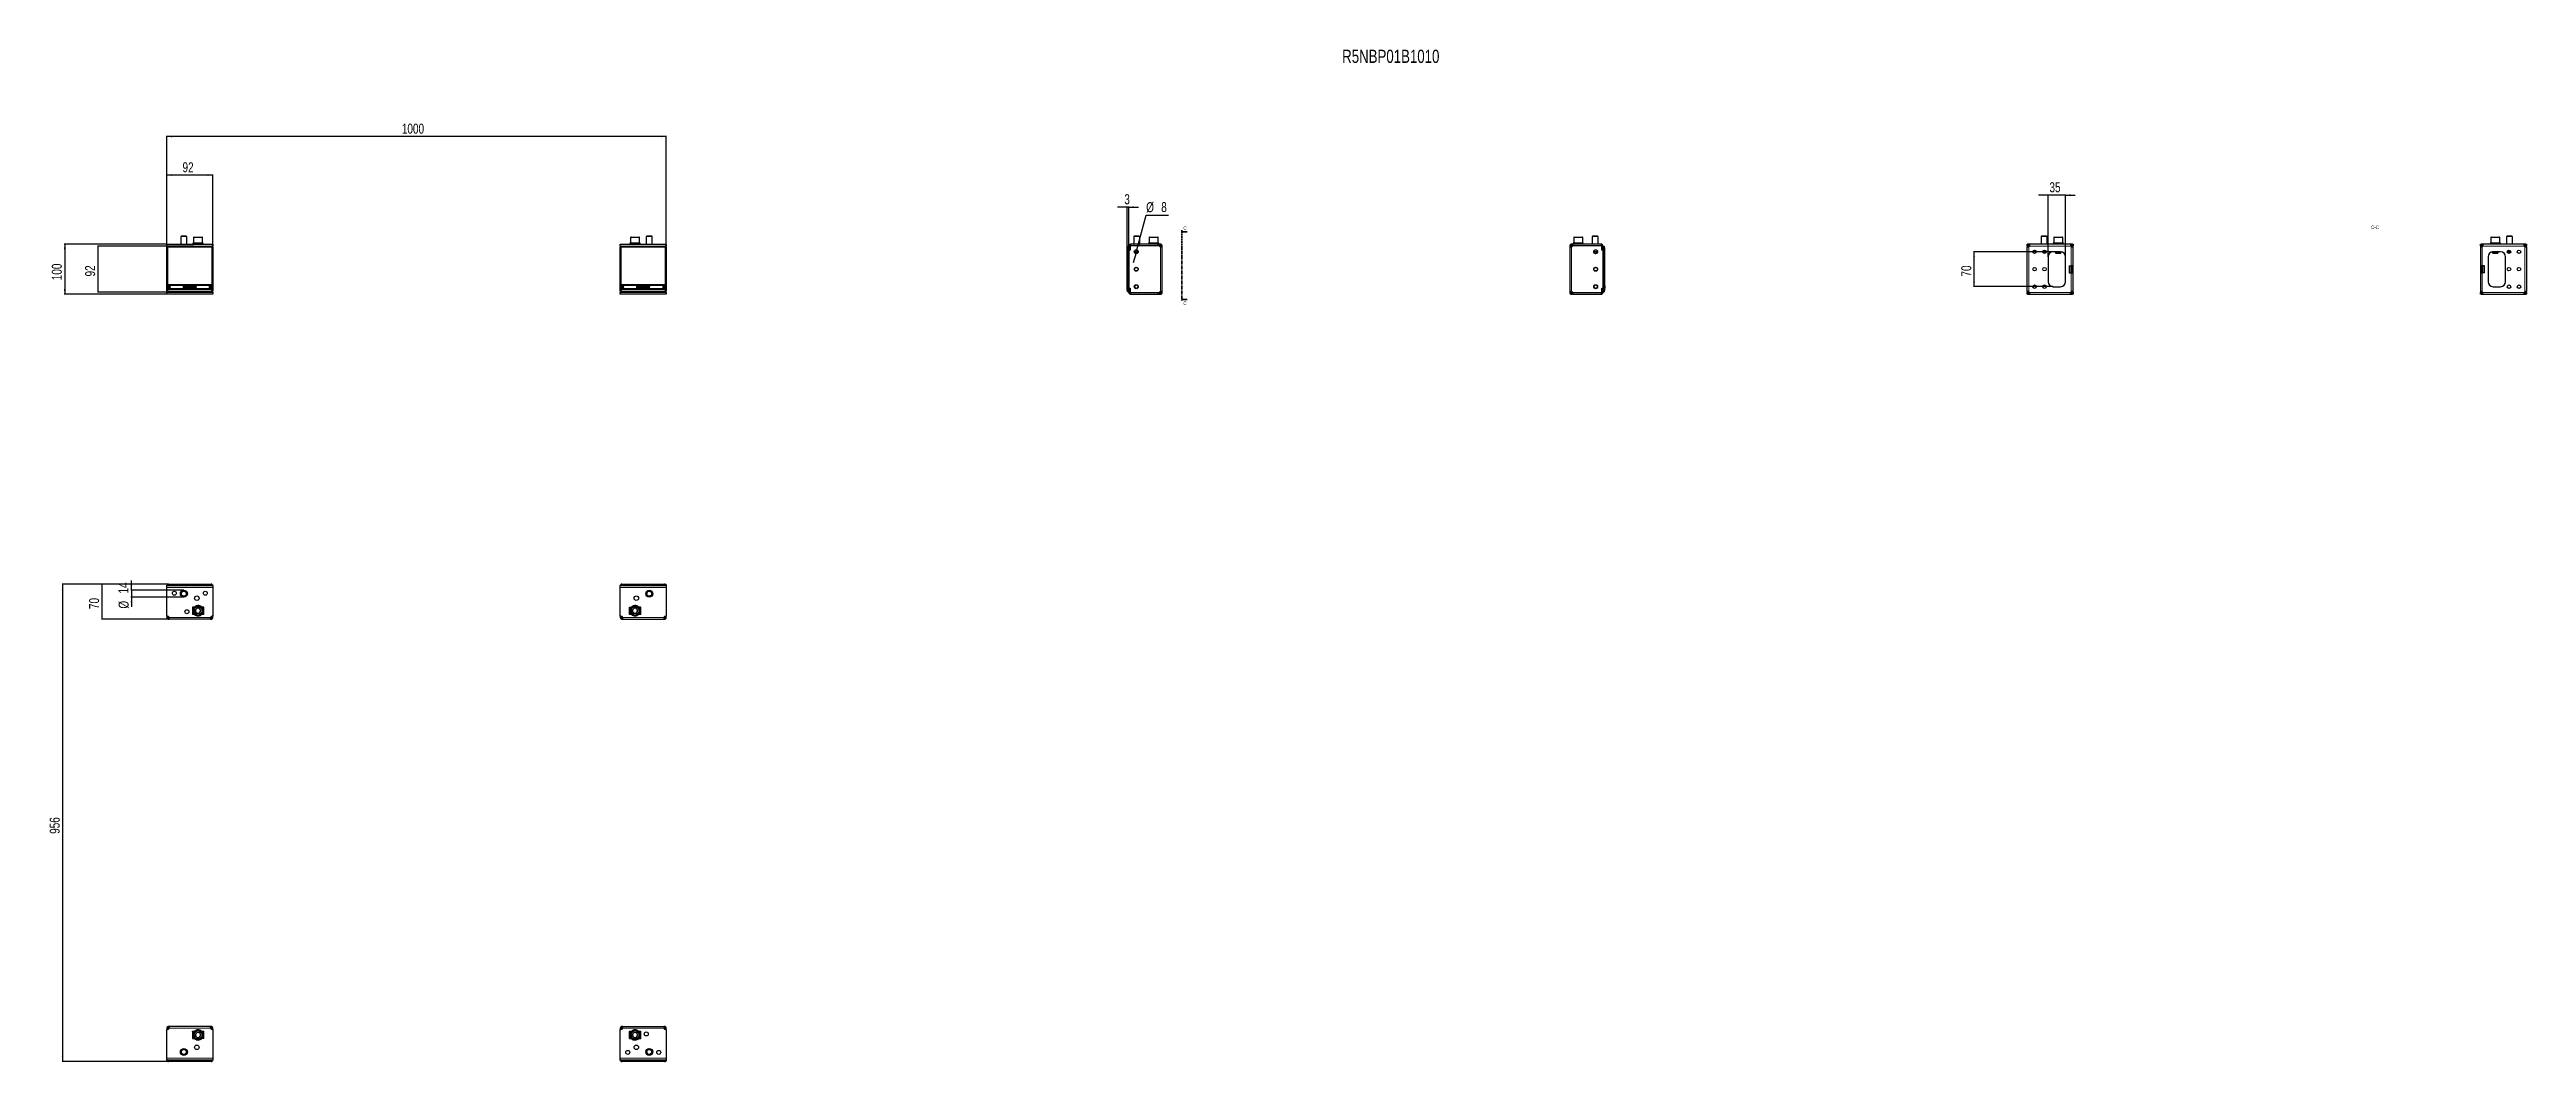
# Model space of a CAD drawing. Header units: millimetres. Extents: x -99 to 4861, y -1371 to 657.
import ezdxf

# ---------------------------------------------------------------- set-up
doc = ezdxf.new("R2010")
doc.units = ezdxf.units.MM
doc.linetypes.add('CENTER', pattern=[10.16, 6.35, -1.27, 1.27, -1.27])
doc.layers.add('FORMAT', color=7, linetype='Continuous')
doc.styles.add('SLDTEXTSTYLE0', font='TXT', dxfattribs={"width": 0.75})
doc.dimstyles.new('SLDDIMSTYLE0', dxfattribs={"dimtxt": 20, "dimasz": 10, "dimexe": 0, "dimexo": 0.0625, "dimgap": 5, "dimtad": 2, "dimdec": 1, "dimrnd": 1e-09, "dimzin": 12, "dimdsep": 46, "dimtxsty": 'SLDTEXTSTYLE0', "dimsah": 1, "dimcen": 0.09, "dimadec": 0, "dimazin": 3, "dimtfac": 1, "dimtofl": 0, "dimtmove": 0, "dimatfit": 3, "dimfxl": 0, "dimfrac": 2, "dimtolj": 1, "dimtzin": 12, "dimarcsym": 0})
doc.dimstyles.new('SLDDIMSTYLE1', dxfattribs={"dimtxt": 20, "dimasz": 10, "dimexe": 0, "dimexo": 0.0625, "dimgap": 5, "dimtad": 2, "dimdec": 1, "dimrnd": 1e-09, "dimzin": 12, "dimdsep": 46, "dimtxsty": 'SLDTEXTSTYLE0', "dimsah": 1, "dimcen": 0.09, "dimadec": 0, "dimazin": 3, "dimtfac": 1, "dimtmove": 0, "dimatfit": 0, "dimfxl": 0, "dimfrac": 2, "dimtolj": 1, "dimtzin": 12, "dimarcsym": 0})
doc.dimstyles.new('SLDDIMSTYLE2', dxfattribs={"dimtxt": 20, "dimasz": 10, "dimexe": 0, "dimexo": 0.0625, "dimgap": 5, "dimtad": 0, "dimtih": 1, "dimtoh": 1, "dimdec": 1, "dimrnd": 1e-09, "dimzin": 12, "dimdsep": 46, "dimtxsty": 'SLDTEXTSTYLE0', "dimsah": 1, "dimcen": 0, "dimadec": 0, "dimazin": 3, "dimtfac": 1, "dimtmove": 0, "dimatfit": 3, "dimfxl": 0, "dimfrac": 2, "dimtolj": 1, "dimtzin": 12, "dimarcsym": 0})

msp = doc.modelspace()

# ---------------------------------------------------------------- texts
at = {"color": 7, "linetype": 'Continuous', "char_height": 7, "attachment_point": 1, "style": 'SLDTEXTSTYLE0'}
for insert in [(2171.2, 302.47), (2171.2, 151.79)]:
    msp.add_mtext('C', dxfattribs=dict(at, insert=insert))
at = {"layer": 'FORMAT', "style": 'SLDTEXTSTYLE0'}
for s, insert, char_height, attachment_point in [('R5NBP01B1010', (2489.17, 656.27), 26.4583, 1), ('C-C', (4557.48, 303.96), 7, 2)]:
    msp.add_mtext(s, dxfattribs=dict(at, insert=insert, char_height=char_height, attachment_point=attachment_point))

# ---------------------------------------------------------------- blocks, each defined once
blk = doc.blocks.new('_D')
at = {"layer": 'FORMAT'}
for p, q in [((135.6, 260.4), (135.6, 406)), ((227.6, 405), (135.6, 405)), ((227.6, 260.4), (227.6, 406))]:
    blk.add_line(p, q, dxfattribs=at)
for points in [[(135.6, 405), (145.6, 403.4), (145.6, 406.5)], [(227.6, 405), (217.6, 406.5), (217.6, 403.4)]]:
    blk.add_solid(points, dxfattribs=at)
at = {"layer": 'FORMAT', "insert": (166.9, 430.7), "char_height": 20, "attachment_point": 1, "style": 'SLDTEXTSTYLE0'}
blk.add_mtext('92', dxfattribs=at)
blk = doc.blocks.new('_D_1')
at = {"layer": 'FORMAT'}
for p, q in [((135.6, 266.5), (-70, 266.5)), ((-69, 266.5), (-69, 166.5)), ((135.6, 166.5), (-70, 166.5))]:
    blk.add_line(p, q, dxfattribs=at)
for points in [[(-69, 266.5), (-70.6, 256.5), (-67.5, 256.5)], [(-69, 166.5), (-67.5, 176.5), (-70.6, 176.5)]]:
    blk.add_solid(points, dxfattribs=at)
at = {"layer": 'FORMAT', "insert": (-94.8, 194.3), "char_height": 20, "attachment_point": 1, "rotation": 90, "style": 'SLDTEXTSTYLE0'}
blk.add_mtext('100', dxfattribs=at)
blk = doc.blocks.new('_D_2')
at = {"layer": 'FORMAT'}
for p, q in [((189.1, 262.7), (-3.4, 262.7)), ((-2.4, 262.7), (-2.4, 170.7)), ((189.1, 170.7), (-3.4, 170.7))]:
    blk.add_line(p, q, dxfattribs=at)
for points in [[(-2.4, 262.7), (-3.9, 252.7), (-0.8, 252.7)], [(-2.4, 170.7), (-0.8, 180.7), (-3.9, 180.7)]]:
    blk.add_solid(points, dxfattribs=at)
at = {"layer": 'FORMAT', "insert": (-28.1, 201.9), "char_height": 20, "attachment_point": 1, "rotation": 90, "style": 'SLDTEXTSTYLE0'}
blk.add_mtext('92', dxfattribs=at)
blk = doc.blocks.new('_D_3')
at = {"layer": 'FORMAT'}
for p, q in [((135.6, 260.4), (135.6, 483.4)), ((1135.6, 482.4), (135.6, 482.4)), ((1135.6, 260.4), (1135.6, 483.4))]:
    blk.add_line(p, q, dxfattribs=at)
for points in [[(135.6, 482.4), (145.6, 480.8), (145.6, 483.9)], [(1135.6, 482.4), (1125.6, 483.9), (1125.6, 480.8)]]:
    blk.add_solid(points, dxfattribs=at)
at = {"layer": 'FORMAT', "insert": (606.1, 508.1), "char_height": 20, "attachment_point": 1, "style": 'SLDTEXTSTYLE0'}
blk.add_mtext('1000', dxfattribs=at)
blk = doc.blocks.new('_D_4')
at = {"layer": 'FORMAT'}
for p, q in [((2058.8, 341), (2039.6, 341)), ((2058.8, 259.4), (2058.8, 342)), ((2061.8, 341), (2058.8, 341)), ((2061.8, 254.4), (2061.8, 342)), ((2061.8, 341), (2081.1, 341))]:
    blk.add_line(p, q, dxfattribs=at)
for points in [[(2058.8, 341), (2048.8, 342.5), (2048.8, 339.4)], [(2061.8, 341), (2071.8, 339.4), (2071.8, 342.5)]]:
    blk.add_solid(points, dxfattribs=at)
at = {"layer": 'FORMAT', "insert": (2052.9, 366.7), "char_height": 20, "attachment_point": 1, "style": 'SLDTEXTSTYLE0'}
blk.add_mtext('3', dxfattribs=at)
blk = doc.blocks.new('_D_5')
at = {"layer": 'FORMAT'}
for p, q in [((2077.9, 255.3), (2096.7, 324.9)), ((2096.7, 324.9), (2141.6, 324.9)), ((2075.8, 247.6), (2077.9, 255.3)), ((2075.8, 247.6), (2070.8, 229))]:
    blk.add_line(p, q, dxfattribs=at)
for points in [[(2077.9, 255.3), (2082, 264.6), (2079, 265.4)], [(2075.8, 247.6), (2071.7, 238.3), (2074.7, 237.5)]]:
    blk.add_solid(points, dxfattribs=at)
at = {"layer": 'FORMAT', "char_height": 20, "attachment_point": 1, "style": 'SLDTEXTSTYLE0'}
for s, insert in [('%%c', (2096.7, 350.7)), ('8', (2126.8, 351))]:
    blk.add_mtext(s, dxfattribs=dict(at, insert=insert))
blk = doc.blocks.new('_D_6')
at = {"layer": 'FORMAT'}
for p, q in [((137.5, -414.7), (4.6, -414.7)), ((5.6, -414.7), (5.6, -484.7)), ((140.2, -484.7), (4.6, -484.7))]:
    blk.add_line(p, q, dxfattribs=at)
for points in [[(5.6, -414.7), (4.1, -424.7), (7.2, -424.7)], [(5.6, -484.7), (7.2, -474.7), (4.1, -474.7)]]:
    blk.add_solid(points, dxfattribs=at)
at = {"layer": 'FORMAT', "insert": (-20.1, -464.5), "char_height": 20, "attachment_point": 1, "rotation": 90, "style": 'SLDTEXTSTYLE0'}
blk.add_mtext('70', dxfattribs=at)
blk = doc.blocks.new('_D_7')
at = {"layer": 'FORMAT'}
for p, q in [((137.5, -414.7), (-74.2, -414.7)), ((-73.2, -414.7), (-73.2, -1370.7)), ((137.5, -1370.7), (-74.2, -1370.7))]:
    blk.add_line(p, q, dxfattribs=at)
for points in [[(-73.2, -414.7), (-74.8, -424.7), (-71.7, -424.7)], [(-73.2, -1370.7), (-71.7, -1360.7), (-74.8, -1360.7)]]:
    blk.add_solid(points, dxfattribs=at)
at = {"layer": 'FORMAT', "insert": (-99, -914.9), "char_height": 20, "attachment_point": 1, "rotation": 90, "style": 'SLDTEXTSTYLE0'}
blk.add_mtext('956', dxfattribs=at)
blk = doc.blocks.new('_D_8')
at = {"layer": 'FORMAT'}
for p, q in [((169.6, -426.7), (63.8, -426.7)), ((169.6, -440.7), (63.8, -440.7)), ((64.8, -426.7), (64.8, -407.5)), ((64.8, -426.7), (64.8, -440.7)), ((64.8, -440.7), (64.8, -460))]:
    blk.add_line(p, q, dxfattribs=at)
for points in [[(64.8, -426.7), (66.3, -416.7), (63.2, -416.7)], [(64.8, -440.7), (63.2, -450.7), (66.3, -450.7)]]:
    blk.add_solid(points, dxfattribs=at)
at = {"layer": 'FORMAT', "char_height": 20, "attachment_point": 1, "rotation": 90, "style": 'SLDTEXTSTYLE0'}
for s, insert in [('14', (38.7, -433.4)), ('%%c', (39, -463.6))]:
    blk.add_mtext(s, dxfattribs=dict(at, insert=insert))
blk = doc.blocks.new('_D_9')
at = {"layer": 'FORMAT'}
for p, q in [((3902.8, 365), (3883.5, 365)), ((3902.8, 241.5), (3902.8, 366)), ((3937.8, 365), (3902.8, 365)), ((3937.8, 241.5), (3937.8, 366)), ((3937.8, 365), (3957, 365))]:
    blk.add_line(p, q, dxfattribs=at)
for points in [[(3902.8, 365), (3892.8, 366.5), (3892.8, 363.4)], [(3937.8, 365), (3947.8, 363.4), (3947.8, 366.5)]]:
    blk.add_solid(points, dxfattribs=at)
at = {"layer": 'FORMAT', "insert": (3905.5, 390.7), "char_height": 20, "attachment_point": 1, "style": 'SLDTEXTSTYLE0'}
blk.add_mtext('35', dxfattribs=at)
blk = doc.blocks.new('_D_10')
at = {"layer": 'FORMAT'}
for p, q in [((3912.7, 251.5), (3753.7, 251.5)), ((3754.7, 181.5), (3754.7, 251.5)), ((3912.7, 181.5), (3753.7, 181.5))]:
    blk.add_line(p, q, dxfattribs=at)
for points in [[(3754.7, 251.5), (3753.2, 241.5), (3756.3, 241.5)], [(3754.7, 181.5), (3756.3, 191.5), (3753.2, 191.5)]]:
    blk.add_solid(points, dxfattribs=at)
at = {"layer": 'FORMAT', "insert": (3729, 201.7), "char_height": 20, "attachment_point": 1, "rotation": 90, "style": 'SLDTEXTSTYLE0'}
blk.add_mtext('70', dxfattribs=at)

# ---------------------------------------------------------------- dimensions: what is measured, and where the dimension line sits
at = {"layer": 'FORMAT'}
for base, p1, p2, angle, picture, middle in [((135.65, 482.37), (1135.65, 260.43), (135.65, 260.43), 0, '_D_3', (635.65, 482.37)), ((135.65, 404.95), (227.65, 260.43), (135.65, 260.43), 0, '_D', (181.65, 404.95)), ((-69.03, 166.45), (135.65, 266.45), (135.65, 166.45), 90, '_D_1', (-69.03, 216.45)), ((-2.36, 170.7), (189.15, 262.7), (189.15, 170.7), 90, '_D_2', (-2.36, 216.7)), ((3754.75, 251.45), (3912.75, 181.45), (3912.75, 251.45), 90, '_D_10', (3754.75, 216.45)), ((-73.24, -1370.72), (137.55, -414.72), (137.55, -1370.72), 90, '_D_7', (-73.24, -892.72)), ((5.64, -484.72), (137.55, -414.72), (140.23, -484.72), 90, '_D_6', (5.64, -449.72))]:
    dim = msp.add_linear_dim(base=base, p1=p1, p2=p2, angle=angle, dimstyle='SLDDIMSTYLE0', dxfattribs=at)
    dim.commit()
    dim.dimension.update_dxf_attribs({"geometry": picture, "text_midpoint": middle, "dimtype": 160})
for base, p1, p2, picture, middle in [((2058.82, 340.95), (2061.82, 254.35), (2058.82, 259.35), '_D_4', (2060.32, 340.95)), ((3902.75, 364.95), (3937.75, 241.45), (3902.75, 241.45), '_D_9', (3920.25, 364.95))]:
    dim = msp.add_linear_dim(base=base, p1=p1, p2=p2, dimstyle='SLDDIMSTYLE1', dxfattribs=at)
    dim.commit()
    dim.dimension.update_dxf_attribs({"geometry": picture, "text_midpoint": middle, "dimtype": 160})
dim = msp.add_diameter_dim_2p(p1=(2077.86, 255.32), p2=(2075.78, 247.59), dimstyle='SLDDIMSTYLE2', dxfattribs=at)
dim.commit()
dim.dimension.update_dxf_attribs({"geometry": '_D_5', "text_midpoint": (2119.14, 340.95), "dimtype": 163})
dim = msp.add_linear_dim(base=(64.76, -440.72), p1=(169.65, -426.72), p2=(169.65, -440.72), angle=90, text='%%c<>', dimstyle='SLDDIMSTYLE1', dxfattribs=at)
dim.commit()
dim.dimension.update_dxf_attribs({"geometry": '_D_8', "text_midpoint": (64.76, -433.72), "dimtype": 160})

# ---------------------------------------------------------------- linework, layer by layer
at = {"color": 7, "linetype": 'Continuous', "lineweight": 25}
for p, q in [((135.65, 266.45), (227.65, 266.45)), ((135.65, 262.95), (135.65, 266.45)), ((135.65, 262.95), (135.65, 260.43)), ((135.65, 259.81), (135.65, 260.43)), ((135.65, 173.6), (135.65, 259.81)), ((137.92, 262.7), (138.55, 262.7)), ((138.55, 262.7), (174.15, 262.7)), ((164.72, 282.95), (163.65, 281.88)), ((163.65, 281.88), (163.65, 266.45)), ((175.65, 281.88), (163.65, 281.88)), ((174.57, 282.95), (164.72, 282.95)), ((174.15, 262.7), (174.15, 262.57)), ((175.65, 281.88), (174.57, 282.95)), ((174.65, 262.44), (188.65, 262.44)), ((175.65, 266.45), (175.65, 281.88)), ((187.9, 268.95), (187.9, 267.95)), ((187.9, 268.95), (187.9, 268.7)), ((188.7, 268.95), (187.9, 268.95)), ((187.9, 268.95), (187.9, 268.95)), ((187.9, 267.95), (187.9, 268.2)), ((188.7, 267.95), (187.9, 267.95)), ((187.9, 267.95), (187.9, 267.95)), ((188.7, 268.95), (188.8, 268.95)), ((188.7, 267.95), (188.8, 267.95)), ((188.8, 268.95), (188.8, 268.7)), ((190.94, 268.95), (188.8, 268.95)), ((188.8, 267.95), (188.8, 268.2)), ((190.94, 267.95), (188.8, 267.95)), ((189.15, 279.95), (189.15, 268.95)), ((189.15, 262.57), (189.15, 262.7)), ((189.15, 262.7), (224.75, 262.7)), ((190.15, 280.95), (198.57, 280.95)), ((190.94, 268.95), (191.12, 268.95)), ((190.94, 267.95), (191.12, 267.95)), ((191.12, 268.95), (191.12, 268.7)), ((194.27, 268.95), (191.12, 268.95)), ((191.12, 267.95), (191.12, 268.2)), ((194.27, 267.95), (191.12, 267.95)), ((192.15, 267.95), (192.15, 266.45)), ((194.27, 268.95), (194.51, 268.95)), ((194.27, 267.95), (194.51, 267.95)), ((194.51, 268.95), (194.51, 268.7)), ((198.2, 268.95), (194.51, 268.95)), ((194.51, 267.95), (194.51, 268.2)), ((198.2, 267.95), (194.51, 267.95)), ((198.2, 268.95), (198.29, 268.95)), ((198.2, 267.95), (198.38, 267.95)), ((198.38, 267.95), (198.45, 267.95)), ((198.41, 268.95), (198.45, 268.95)), ((198.45, 268.95), (198.45, 268.7)), ((202.12, 268.95), (198.45, 268.95)), ((198.45, 267.95), (198.45, 268.2)), ((202.12, 267.95), (198.45, 267.95)), ((198.57, 280.95), (206.15, 280.95)), ((202.12, 268.95), (202.35, 268.95)), ((202.12, 267.95), (202.35, 267.95)), ((202.35, 268.95), (202.35, 268.7)), ((205.43, 268.95), (202.35, 268.95)), ((202.35, 267.95), (202.35, 268.2)), ((205.43, 267.95), (202.35, 267.95)), ((204.15, 266.45), (204.15, 267.95)), ((205.43, 268.95), (205.61, 268.95)), ((205.43, 267.95), (205.61, 267.95)), ((205.61, 268.95), (205.61, 268.7)), ((207.64, 268.95), (205.61, 268.95)), ((205.61, 267.95), (205.61, 268.2)), ((207.64, 267.95), (205.61, 267.95)), ((207.15, 268.95), (207.15, 279.95)), ((207.64, 268.95), (207.73, 268.95)), ((207.64, 267.95), (207.73, 267.95)), ((207.73, 268.95), (207.73, 268.7)), ((208.4, 268.95), (207.73, 268.95)), ((207.73, 267.95), (207.73, 268.2)), ((208.4, 267.95), (207.73, 267.95)), ((208.4, 267.95), (208.4, 268.95)), ((224.75, 262.7), (225.37, 262.7)), ((227.65, 266.45), (227.65, 262.95)), ((227.65, 260.43), (227.65, 262.95)), ((227.65, 260.43), (227.65, 259.81)), ((227.65, 259.81), (227.65, 173.6)), ((1043.65, 262.95), (1043.65, 266.45)), ((1043.65, 266.45), (1135.65, 266.45)), ((1043.65, 262.95), (1043.65, 260.43)), ((1043.65, 259.81), (1043.65, 260.43)), ((1043.65, 173.6), (1043.65, 259.81)), ((1045.92, 262.7), (1046.55, 262.7)), ((1046.55, 262.7), (1082.15, 262.7)), ((1062.9, 268.95), (1062.9, 267.95)), ((1062.9, 268.95), (1062.9, 268.7)), ((1063.72, 268.95), (1062.9, 268.95)), ((1062.9, 268.95), (1062.9, 268.95)), ((1062.9, 267.95), (1062.9, 268.2)), ((1063.72, 267.95), (1062.9, 267.95)), ((1062.9, 267.95), (1062.9, 267.95)), ((1063.72, 268.95), (1063.82, 268.95)), ((1063.72, 267.95), (1063.82, 267.95)), ((1063.82, 268.95), (1063.82, 268.7)), ((1065.97, 268.95), (1063.82, 268.95)), ((1063.82, 267.95), (1063.82, 268.2)), ((1065.97, 267.95), (1063.82, 267.95)), ((1064.15, 279.95), (1064.15, 268.95)), ((1065.15, 280.95), (1073.59, 280.95)), ((1065.97, 268.95), (1066.15, 268.95)), ((1065.97, 267.95), (1066.15, 267.95)), ((1066.15, 268.95), (1066.15, 268.7)), ((1069.32, 268.95), (1066.15, 268.95)), ((1066.15, 267.95), (1066.15, 268.2)), ((1069.32, 267.95), (1066.15, 267.95)), ((1067.15, 267.95), (1067.15, 266.45)), ((1069.32, 268.95), (1069.55, 268.95)), ((1069.32, 267.95), (1069.55, 267.95)), ((1069.55, 268.95), (1069.55, 268.7)), ((1073.25, 268.95), (1069.55, 268.95)), ((1069.55, 267.95), (1069.55, 268.2)), ((1073.25, 267.95), (1069.55, 267.95)), ((1073.25, 268.95), (1073.33, 268.95)), ((1073.25, 267.95), (1073.41, 267.95)), ((1073.41, 267.95), (1073.5, 267.95)), ((1073.45, 268.95), (1073.5, 268.95)), ((1073.5, 268.95), (1073.5, 268.7)), ((1077.16, 268.95), (1073.5, 268.95)), ((1073.5, 267.95), (1073.5, 268.2)), ((1077.16, 267.95), (1073.5, 267.95)), ((1073.59, 280.95), (1081.15, 280.95)), ((1077.16, 268.95), (1077.39, 268.95)), ((1077.16, 267.95), (1077.39, 267.95)), ((1077.39, 268.95), (1077.39, 268.7)), ((1080.47, 268.95), (1077.39, 268.95)), ((1077.39, 267.95), (1077.39, 268.2)), ((1080.47, 267.95), (1077.39, 267.95)), ((1079.15, 266.45), (1079.15, 267.95)), ((1080.47, 268.95), (1080.64, 268.95)), ((1080.47, 267.95), (1080.64, 267.95)), ((1080.64, 268.95), (1080.64, 268.7)), ((1082.65, 268.95), (1080.64, 268.95)), ((1080.64, 267.95), (1080.64, 268.2)), ((1082.65, 267.95), (1080.64, 267.95)), ((1082.15, 268.95), (1082.15, 279.95)), ((1082.15, 262.7), (1082.15, 262.57)), ((1082.65, 268.95), (1082.75, 268.95)), ((1082.65, 267.95), (1082.75, 267.95)), ((1082.65, 262.44), (1096.65, 262.44)), ((1082.75, 268.95), (1082.75, 268.7)), ((1083.4, 268.95), (1082.75, 268.95)), ((1082.75, 267.95), (1082.75, 268.2)), ((1083.4, 267.95), (1082.75, 267.95)), ((1083.4, 267.95), (1083.4, 268.95)), ((1096.72, 282.95), (1095.65, 281.88)), ((1095.65, 281.88), (1095.65, 266.45)), ((1107.65, 281.88), (1095.65, 281.88)), ((1106.57, 282.95), (1096.72, 282.95)), ((1097.15, 262.57), (1097.15, 262.7)), ((1097.15, 262.7), (1132.75, 262.7)), ((1107.65, 281.88), (1106.57, 282.95)), ((1107.65, 266.45), (1107.65, 281.88)), ((1132.75, 262.7), (1133.37, 262.7)), ((1135.65, 266.45), (1135.65, 262.95)), ((1135.65, 260.43), (1135.65, 262.95)), ((1135.65, 260.43), (1135.65, 259.81)), ((1135.65, 259.81), (1135.65, 173.6)), ((2058.82, 260.8), (2058.82, 259.35)), ((2058.82, 184.91), (2058.82, 259.35)), ((2059.93, 262.25), (2061.62, 262.7)), ((2061.62, 262.7), (2061.82, 262.7)), ((2061.62, 259.81), (2061.62, 173.6)), ((2061.82, 255), (2061.82, 262.95)), ((2061.82, 260.43), (2061.82, 172.98)), ((2061.82, 255), (2064.32, 255)), ((2061.82, 178.55), (2061.82, 254.35)), ((2064.42, 254.35), (2061.82, 254.35)), ((2064.32, 255), (2064.32, 262.95)), ((2064.42, 255.93), (2064.32, 255.72)), ((2064.42, 261.35), (2064.42, 254.35)), ((2121.92, 266.45), (2065.32, 266.45)), ((2065.32, 263.95), (2121.92, 263.95)), ((2066.92, 263.85), (2121.9, 263.85)), ((2067.57, 263.95), (2067.57, 263.85)), ((2067.86, 263.95), (2067.86, 263.85)), ((2069.55, 263.95), (2069.55, 263.85)), ((2072.9, 282.95), (2071.82, 281.88)), ((2071.82, 281.88), (2071.82, 266.45)), ((2083.82, 281.88), (2071.82, 281.88)), ((2072.5, 263.95), (2072.5, 263.85)), ((2080.79, 250.95), (2072.85, 250.95)), ((2082.75, 282.95), (2072.9, 282.95)), ((2076.26, 263.95), (2076.26, 263.85)), ((2080.25, 263.95), (2080.25, 263.85)), ((2083.82, 281.88), (2082.75, 282.95)), ((2083.82, 266.45), (2083.82, 281.88)), ((2083.88, 263.95), (2083.88, 263.85)), ((2086.58, 263.95), (2086.58, 263.85)), ((2087.95, 263.95), (2087.95, 263.85)), ((2088.07, 263.85), (2088.07, 263.95)), ((2101.57, 268.95), (2101.57, 267.95)), ((2101.57, 268.95), (2101.58, 268.95)), ((2101.57, 267.95), (2101.58, 267.95)), ((2101.58, 268.95), (2101.58, 268.7)), ((2102.41, 268.95), (2101.58, 268.95)), ((2101.58, 267.95), (2101.58, 268.2)), ((2102.41, 267.95), (2101.58, 267.95)), ((2102.41, 268.95), (2102.51, 268.95)), ((2102.41, 267.95), (2102.51, 267.95)), ((2102.51, 268.95), (2102.51, 268.7)), ((2104.67, 268.95), (2102.51, 268.95)), ((2102.51, 267.95), (2102.51, 268.2)), ((2104.67, 267.95), (2102.51, 267.95)), ((2102.82, 279.95), (2102.82, 268.95)), ((2103.82, 280.95), (2119.82, 280.95)), ((2104.67, 268.95), (2104.86, 268.95)), ((2104.67, 267.95), (2104.86, 267.95)), ((2104.86, 268.95), (2104.86, 268.7)), ((2108.03, 268.95), (2104.86, 268.95)), ((2104.86, 267.95), (2104.86, 268.2)), ((2108.03, 267.95), (2104.86, 267.95)), ((2105.82, 267.95), (2105.82, 266.45)), ((2108.03, 268.95), (2108.26, 268.95)), ((2108.03, 267.95), (2108.26, 267.95)), ((2108.26, 268.95), (2108.26, 268.7)), ((2111.96, 268.95), (2108.26, 268.95)), ((2108.26, 267.95), (2108.26, 268.2)), ((2111.96, 267.95), (2108.26, 267.95)), ((2111.96, 268.95), (2112.22, 268.95)), ((2111.96, 268.95), (2112.04, 268.95)), ((2111.96, 267.95), (2112.12, 267.95)), ((2112.12, 267.95), (2112.21, 267.95)), ((2112.16, 268.95), (2112.21, 268.95)), ((2112.21, 268.95), (2112.21, 268.7)), ((2115.87, 268.95), (2112.21, 268.95)), ((2112.21, 267.95), (2112.21, 268.2)), ((2115.87, 267.95), (2112.21, 267.95)), ((2115.87, 268.95), (2116.1, 268.95)), ((2115.87, 267.95), (2116.1, 267.95)), ((2116.1, 268.95), (2116.1, 268.7)), ((2119.17, 268.95), (2116.1, 268.95)), ((2116.1, 267.95), (2116.1, 268.2)), ((2119.17, 267.95), (2116.1, 267.95)), ((2117.82, 266.45), (2117.82, 267.95)), ((2119.17, 268.95), (2119.34, 268.95)), ((2119.17, 267.95), (2119.34, 267.95)), ((2119.34, 268.95), (2119.34, 268.7)), ((2121.34, 268.95), (2119.34, 268.95)), ((2119.34, 267.95), (2119.34, 268.2)), ((2121.34, 267.95), (2119.34, 267.95)), ((2120.82, 268.95), (2120.82, 279.95)), ((2121.34, 268.95), (2121.43, 268.95)), ((2121.34, 267.95), (2121.43, 267.95)), ((2121.43, 268.95), (2121.43, 268.7)), ((2122.07, 268.95), (2121.43, 268.95)), ((2121.43, 267.95), (2121.43, 268.2)), ((2122.07, 267.95), (2121.43, 267.95)), ((2121.92, 266.45), (2122.92, 266.45)), ((2122.92, 263.95), (2121.92, 263.95)), ((2122.07, 267.95), (2122.07, 268.95)), ((2125.32, 266.45), (2122.91, 266.45)), ((2125.32, 263.95), (2122.91, 263.95)), ((2122.92, 263.95), (2122.92, 266.45)), ((2125.32, 266.45), (2125.32, 263.95)), ((2128.82, 262.95), (2126.32, 262.95)), ((2126.32, 261.73), (2126.32, 262.95)), ((2128.82, 261.73), (2126.32, 261.73)), ((2128.82, 261.73), (2128.82, 262.95)), ((2128.82, 171.18), (2128.82, 261.73)), ((2944.82, 262.95), (2944.82, 261.73)), ((2947.32, 262.95), (2944.82, 262.95)), ((2944.82, 261.73), (2944.82, 171.18)), ((2947.32, 261.73), (2944.82, 261.73)), ((2947.32, 262.95), (2947.32, 261.73)), ((2948.32, 263.95), (2948.32, 266.45)), ((2950.73, 266.45), (2948.32, 266.45)), ((2950.73, 263.95), (2948.32, 263.95)), ((2950.72, 266.45), (2950.72, 263.95)), ((2950.72, 266.45), (2951.72, 266.45)), ((2951.72, 263.95), (2950.72, 263.95)), ((2951.57, 268.95), (2951.57, 267.95)), ((2951.57, 268.95), (2951.58, 268.95)), ((2951.57, 267.95), (2951.58, 267.95)), ((2951.58, 268.95), (2951.58, 268.7)), ((2952.37, 268.95), (2951.58, 268.95)), ((2951.58, 267.95), (2951.58, 268.2)), ((2952.37, 267.95), (2951.58, 267.95)), ((3008.32, 266.45), (2951.72, 266.45)), ((2951.72, 263.95), (3008.32, 263.95)), ((2951.75, 263.85), (3006.72, 263.85)), ((2952.37, 268.95), (2952.47, 268.95)), ((2952.37, 267.95), (2952.47, 267.95)), ((2952.47, 268.95), (2952.47, 268.7)), ((2954.61, 268.95), (2952.47, 268.95)), ((2952.47, 267.95), (2952.47, 268.2)), ((2954.61, 267.95), (2952.47, 267.95)), ((2952.82, 279.95), (2952.82, 268.95)), ((2953.82, 280.95), (2969.82, 280.95)), ((2954.61, 268.95), (2954.79, 268.95)), ((2954.61, 267.95), (2954.79, 267.95)), ((2954.79, 268.95), (2954.79, 268.7)), ((2957.95, 268.95), (2954.79, 268.95)), ((2954.79, 267.95), (2954.79, 268.2)), ((2957.95, 267.95), (2954.79, 267.95)), ((2955.82, 267.95), (2955.82, 266.45)), ((2957.95, 268.95), (2958.18, 268.95)), ((2957.95, 267.95), (2958.18, 267.95)), ((2958.18, 268.95), (2958.18, 268.7)), ((2961.87, 268.95), (2958.18, 268.95)), ((2958.18, 267.95), (2958.18, 268.2)), ((2961.87, 267.95), (2958.18, 267.95)), ((2961.87, 268.95), (2961.96, 268.95)), ((2961.87, 267.95), (2962.05, 267.95)), ((2962.05, 267.95), (2962.12, 267.95)), ((2962.09, 268.95), (2962.12, 268.95)), ((2962.12, 268.95), (2962.12, 268.7)), ((2965.79, 268.95), (2962.12, 268.95)), ((2962.12, 267.95), (2962.12, 268.2)), ((2965.79, 267.95), (2962.12, 267.95)), ((2965.79, 268.95), (2966.02, 268.95)), ((2965.79, 267.95), (2966.02, 267.95)), ((2966.02, 268.95), (2966.02, 268.7)), ((2969.11, 268.95), (2966.02, 268.95)), ((2966.02, 267.95), (2966.02, 268.2)), ((2969.11, 267.95), (2966.02, 267.95)), ((2967.82, 266.45), (2967.82, 267.95)), ((2969.11, 268.95), (2969.28, 268.95)), ((2969.11, 267.95), (2969.28, 267.95)), ((2969.28, 268.95), (2969.28, 268.7)), ((2971.31, 268.95), (2969.28, 268.95)), ((2969.28, 267.95), (2969.28, 268.2)), ((2971.31, 267.95), (2969.28, 267.95)), ((2970.82, 268.95), (2970.82, 279.95)), ((2971.31, 268.95), (2971.4, 268.95)), ((2971.31, 267.95), (2971.4, 267.95)), ((2971.4, 268.95), (2971.4, 268.7)), ((2972.07, 268.95), (2971.4, 268.95)), ((2971.4, 267.95), (2971.4, 268.2)), ((2972.07, 267.95), (2971.4, 267.95)), ((2972.07, 267.95), (2972.07, 268.95)), ((2985.57, 263.95), (2985.57, 263.85)), ((2985.86, 263.95), (2985.86, 263.85)), ((2987.55, 263.95), (2987.55, 263.85)), ((2990.9, 282.95), (2989.82, 281.88)), ((2989.82, 281.88), (2989.82, 266.45)), ((3001.82, 281.88), (2989.82, 281.88)), ((2990.5, 263.95), (2990.5, 263.85)), ((3000.75, 282.95), (2990.9, 282.95)), ((3000.79, 250.95), (2992.85, 250.95)), ((2994.26, 263.95), (2994.26, 263.85)), ((2998.25, 263.95), (2998.25, 263.85)), ((3001.82, 281.88), (3000.75, 282.95)), ((3001.82, 266.45), (3001.82, 281.88)), ((3001.88, 263.95), (3001.88, 263.85)), ((3004.58, 263.95), (3004.58, 263.85)), ((3005.95, 263.95), (3005.95, 263.85)), ((3006.07, 263.85), (3006.07, 263.95)), ((3009.22, 254.35), (3009.22, 261.35)), ((3009.22, 255.93), (3009.32, 255.72)), ((3011.82, 254.35), (3009.22, 254.35)), ((3009.32, 262.95), (3009.32, 255)), ((3011.82, 255), (3009.32, 255)), ((3011.82, 262.95), (3011.82, 255)), ((3011.82, 262.7), (3012.02, 262.7)), ((3011.82, 172.98), (3011.82, 260.43)), ((3011.82, 254.35), (3011.82, 178.55)), ((3012.02, 262.7), (3013.71, 262.25)), ((3012.02, 173.6), (3012.02, 259.81)), ((3014.82, 259.35), (3014.82, 260.8)), ((3014.82, 259.35), (3014.82, 184.91)), ((3860.75, 263.95), (3860.75, 266.45)), ((3860.75, 266.45), (3861.86, 266.45)), ((3861.86, 263.95), (3860.75, 263.95)), ((3860.75, 263.95), (3860.75, 263.85)), ((3860.75, 263.85), (3863.25, 263.85)), ((3860.75, 263.24), (3860.75, 263.85)), ((3860.75, 263.24), (3860.75, 261.18)), ((3860.75, 171.73), (3860.75, 261.18)), ((3860.75, 261.18), (3861.85, 261.18)), ((3865.58, 266.45), (3861.86, 266.45)), ((3865.58, 263.95), (3861.86, 263.95)), ((3863.25, 263.85), (3863.25, 263.24)), ((3863.25, 263.24), (3863.25, 261.42)), ((3947.92, 266.45), (3865.58, 266.45)), ((3865.58, 266.45), (3865.58, 264.24)), ((3889.83, 282.95), (3888.75, 281.88)), ((3888.75, 281.88), (3888.75, 266.45)), ((3900.75, 281.88), (3888.75, 281.88)), ((3899.68, 282.95), (3889.83, 282.95)), ((3899.22, 250.95), (3892.29, 250.95)), ((3900.75, 281.88), (3899.68, 282.95)), ((3900.75, 266.45), (3900.75, 281.88)), ((3927.75, 251.45), (3912.75, 251.45)), ((3913, 268.95), (3913, 267.95)), ((3913, 268.95), (3913.01, 268.95)), ((3913, 267.95), (3913.01, 267.95)), ((3913.01, 268.95), (3913.01, 268.7)), ((3913.84, 268.95), (3913.01, 268.95)), ((3913.01, 267.95), (3913.01, 268.2)), ((3913.84, 267.95), (3913.01, 267.95)), ((3913.84, 268.95), (3913.94, 268.95)), ((3913.84, 267.95), (3913.94, 267.95)), ((3913.94, 268.95), (3913.94, 268.7)), ((3916.11, 268.95), (3913.94, 268.95)), ((3913.94, 267.95), (3913.94, 268.2)), ((3916.11, 267.95), (3913.94, 267.95)), ((3914.25, 279.95), (3914.25, 268.95)), ((3914.42, 251.36), (3914.4, 251.36)), ((3914.42, 251.35), (3914.42, 251.36)), ((3914.52, 251.35), (3914.42, 251.35)), ((3914.52, 251.45), (3914.52, 251.35)), ((3917.78, 251.35), (3914.52, 251.35)), ((3915.25, 280.95), (3923.64, 280.95)), ((3916.11, 268.95), (3916.29, 268.95)), ((3916.11, 267.95), (3916.29, 267.95)), ((3916.29, 268.95), (3916.29, 268.7)), ((3919.46, 268.95), (3916.29, 268.95)), ((3916.29, 267.95), (3916.29, 268.2)), ((3919.46, 267.95), (3916.29, 267.95)), ((3917.25, 267.95), (3917.25, 266.45)), ((3917.25, 251.35), (3917.25, 250.03)), ((3917.25, 250.03), (3918.33, 248.95)), ((3917.25, 250.03), (3923.54, 250.03)), ((3917.78, 251.35), (3919.68, 251.35)), ((3918.33, 248.95), (3923.49, 248.95)), ((3919.46, 268.95), (3919.69, 268.95)), ((3919.46, 267.95), (3919.69, 267.95)), ((3920.23, 251.35), (3919.68, 251.35)), ((3919.69, 268.95), (3919.69, 268.7)), ((3923.39, 268.95), (3919.69, 268.95)), ((3919.69, 267.95), (3919.69, 268.2)), ((3923.39, 267.95), (3919.69, 267.95)), ((3926.27, 251.35), (3920.23, 251.35)), ((3923.39, 268.95), (3923.69, 268.95)), ((3923.39, 268.95), (3923.47, 268.95)), ((3923.39, 267.95), (3923.55, 267.95)), ((3923.49, 248.95), (3928.18, 248.95)), ((3923.54, 250.03), (3929.25, 250.03)), ((3923.55, 267.95), (3923.64, 267.95)), ((3923.6, 268.95), (3923.64, 268.95)), ((3923.64, 280.95), (3931.25, 280.95)), ((3923.64, 268.95), (3923.64, 268.7)), ((3927.31, 268.95), (3923.64, 268.95)), ((3923.64, 267.95), (3923.64, 268.2)), ((3927.31, 267.95), (3923.64, 267.95)), ((3926.83, 251.35), (3926.27, 251.35)), ((3926.83, 251.35), (3928.73, 251.35)), ((3927.31, 268.95), (3927.53, 268.95)), ((3927.31, 267.95), (3927.53, 267.95)), ((3927.53, 268.95), (3927.53, 268.7)), ((3930.6, 268.95), (3927.53, 268.95)), ((3927.53, 267.95), (3927.53, 268.2)), ((3930.6, 267.95), (3927.53, 267.95)), ((3928.18, 248.95), (3929.25, 250.03)), ((3929.16, 251.35), (3928.73, 251.35)), ((3929.25, 266.45), (3929.25, 267.95)), ((3929.25, 250.03), (3929.25, 251.34)), ((3930.6, 268.95), (3930.77, 268.95)), ((3930.6, 267.95), (3930.77, 267.95)), ((3930.77, 268.95), (3930.77, 268.7)), ((3932.78, 268.95), (3930.77, 268.95)), ((3930.77, 267.95), (3930.77, 268.2)), ((3932.78, 267.95), (3930.77, 267.95)), ((3932.25, 268.95), (3932.25, 279.95)), ((3932.78, 268.95), (3932.87, 268.95)), ((3932.78, 267.95), (3932.87, 267.95)), ((3932.87, 268.95), (3932.87, 268.7)), ((3933.5, 268.95), (3932.87, 268.95)), ((3932.87, 267.95), (3932.87, 268.2)), ((3933.5, 267.95), (3932.87, 267.95)), ((3933.5, 267.95), (3933.5, 268.95)), ((3947.92, 266.45), (3947.92, 263.95)), ((3951.64, 266.45), (3947.92, 266.45)), ((3951.64, 263.95), (3947.92, 263.95)), ((3950.25, 263.85), (3952.75, 263.85)), ((3950.25, 263.24), (3950.25, 263.85)), ((3950.25, 261.41), (3950.25, 263.24)), ((3951.64, 266.45), (3952.75, 266.45)), ((3952.75, 263.95), (3951.64, 263.95)), ((3952.75, 266.45), (3952.75, 263.95)), ((3952.75, 263.85), (3952.75, 263.95)), ((3952.75, 263.85), (3952.75, 263.24)), ((3952.75, 261.18), (3952.75, 263.24)), ((3952.75, 223.45), (3952.75, 261.18)), ((4768.75, 263.95), (4768.75, 266.45)), ((4768.75, 266.45), (4769.86, 266.45)), ((4769.86, 263.95), (4768.75, 263.95)), ((4768.75, 263.95), (4768.75, 263.85)), ((4768.75, 263.85), (4771.25, 263.85)), ((4768.75, 263.24), (4768.75, 263.85)), ((4768.75, 263.24), (4768.75, 261.18)), ((4768.75, 261.18), (4769.85, 261.18)), ((4768.75, 261.18), (4768.75, 223.45)), ((4773.58, 266.45), (4769.86, 266.45)), ((4773.58, 263.95), (4769.86, 263.95)), ((4771.25, 263.85), (4771.25, 263.24)), ((4771.25, 263.24), (4771.25, 261.42)), ((4855.92, 266.45), (4773.58, 266.45)), ((4773.58, 266.45), (4773.58, 264.24)), ((4788, 268.95), (4788, 267.95)), ((4788, 268.95), (4788.01, 268.95)), ((4788, 267.95), (4788.01, 267.95)), ((4788.01, 268.95), (4788.01, 268.7)), ((4788.84, 268.95), (4788.01, 268.95)), ((4788.01, 267.95), (4788.01, 268.2)), ((4788.84, 267.95), (4788.01, 267.95)), ((4788.84, 268.95), (4788.94, 268.95)), ((4788.84, 267.95), (4788.94, 267.95)), ((4788.94, 268.95), (4788.94, 268.7)), ((4791.11, 268.95), (4788.94, 268.95)), ((4788.94, 267.95), (4788.94, 268.2)), ((4791.11, 267.95), (4788.94, 267.95)), ((4789.25, 279.95), (4789.25, 268.95)), ((4790.25, 280.95), (4798.59, 280.95)), ((4791.11, 268.95), (4791.29, 268.95)), ((4791.11, 267.95), (4791.29, 267.95)), ((4791.29, 268.95), (4791.29, 268.7)), ((4794.47, 268.95), (4791.29, 268.95)), ((4791.29, 267.95), (4791.29, 268.2)), ((4794.47, 267.95), (4791.29, 267.95)), ((4792.25, 267.95), (4792.25, 266.45)), ((4792.25, 251.34), (4792.25, 250.03)), ((4792.25, 250.03), (4793.33, 248.95)), ((4792.25, 250.03), (4798.51, 250.03)), ((4792.78, 251.35), (4792.34, 251.35)), ((4792.78, 251.35), (4794.68, 251.35)), ((4793.33, 248.95), (4798.46, 248.95)), ((4808.75, 251.45), (4793.75, 251.45)), ((4794.47, 268.95), (4794.7, 268.95)), ((4794.47, 267.95), (4794.7, 267.95)), ((4795.23, 251.35), (4794.68, 251.35)), ((4794.7, 268.95), (4794.7, 268.7)), ((4798.4, 268.95), (4794.7, 268.95)), ((4794.7, 267.95), (4794.7, 268.2)), ((4798.4, 267.95), (4794.7, 267.95)), ((4801.27, 251.35), (4795.23, 251.35)), ((4798.4, 268.95), (4798.64, 268.95)), ((4798.4, 268.95), (4798.47, 268.95)), ((4798.4, 267.95), (4798.55, 267.95)), ((4798.46, 248.95), (4803.18, 248.95)), ((4798.51, 250.03), (4804.25, 250.03)), ((4798.55, 267.95), (4798.65, 267.95)), ((4798.59, 280.95), (4806.25, 280.95)), ((4798.6, 268.95), (4798.65, 268.95)), ((4798.65, 268.95), (4798.65, 268.7)), ((4802.31, 268.95), (4798.65, 268.95)), ((4798.65, 267.95), (4798.65, 268.2)), ((4802.31, 267.95), (4798.65, 267.95)), ((4801.83, 251.35), (4801.27, 251.35)), ((4801.83, 251.35), (4803.73, 251.35)), ((4802.31, 268.95), (4802.54, 268.95)), ((4802.31, 267.95), (4802.54, 267.95)), ((4802.54, 268.95), (4802.54, 268.7)), ((4805.6, 268.95), (4802.54, 268.95)), ((4802.54, 267.95), (4802.54, 268.2)), ((4805.6, 267.95), (4802.54, 267.95)), ((4803.18, 248.95), (4804.25, 250.03)), ((4806.98, 251.35), (4803.73, 251.35)), ((4804.25, 266.45), (4804.25, 267.95)), ((4804.25, 250.03), (4804.25, 251.35)), ((4805.6, 268.95), (4805.77, 268.95)), ((4805.6, 267.95), (4805.77, 267.95)), ((4805.77, 268.95), (4805.77, 268.7)), ((4807.78, 268.95), (4805.77, 268.95)), ((4805.77, 267.95), (4805.77, 268.2)), ((4807.78, 267.95), (4805.77, 267.95)), ((4806.98, 251.35), (4806.98, 251.45)), ((4807.08, 251.35), (4806.98, 251.35)), ((4807.1, 251.36), (4807.08, 251.36)), ((4807.08, 251.35), (4807.08, 251.36)), ((4807.25, 268.95), (4807.25, 279.95)), ((4807.78, 268.95), (4807.87, 268.95)), ((4807.78, 267.95), (4807.87, 267.95)), ((4807.87, 268.95), (4807.87, 268.7)), ((4808.5, 268.95), (4807.87, 268.95)), ((4807.87, 267.95), (4807.87, 268.2)), ((4808.5, 267.95), (4807.87, 267.95)), ((4808.5, 267.95), (4808.5, 268.95)), ((4821.83, 282.95), (4820.75, 281.88)), ((4820.75, 281.88), (4820.75, 266.45)), ((4832.75, 281.88), (4820.75, 281.88)), ((4831.68, 282.95), (4821.83, 282.95)), ((4829.22, 250.95), (4822.29, 250.95)), ((4832.75, 281.88), (4831.68, 282.95)), ((4832.75, 266.45), (4832.75, 281.88)), ((4855.92, 263.95), (4855.92, 266.45)), ((4859.64, 266.45), (4855.92, 266.45)), ((4859.64, 263.95), (4855.92, 263.95)), ((4858.25, 263.85), (4860.75, 263.85)), ((4858.25, 263.24), (4858.25, 263.85)), ((4858.25, 261.41), (4858.25, 263.24)), ((4859.64, 266.45), (4860.75, 266.45)), ((4860.75, 263.95), (4859.64, 263.95)), ((4860.75, 266.45), (4860.75, 263.95)), ((4860.75, 263.85), (4860.75, 263.95)), ((4860.75, 263.85), (4860.75, 263.24)), ((4860.75, 261.18), (4860.75, 263.24)), ((4860.75, 261.18), (4860.75, 171.73)), ((3902.75, 241.45), (3902.75, 191.45)), ((3937.75, 191.45), (3937.75, 241.45)), ((3944.75, 223.45), (3949.25, 223.45)), ((3944.75, 223.45), (3944.75, 209.45)), ((3944.75, 209.45), (3949.25, 209.45)), ((3952.75, 223.45), (3949.25, 223.45)), ((3949.25, 209.45), (3952.75, 209.45)), ((3950.25, 209.45), (3950.25, 223.45)), ((3952.75, 209.45), (3952.75, 223.45)), ((3952.75, 171.73), (3952.75, 209.45)), ((4772.25, 223.45), (4768.75, 223.45)), ((4768.75, 223.45), (4768.75, 209.45)), ((4768.75, 209.45), (4772.25, 209.45)), ((4768.75, 209.45), (4768.75, 171.73)), ((4771.25, 223.45), (4771.25, 209.45)), ((4776.75, 223.45), (4772.25, 223.45)), ((4776.75, 209.45), (4772.25, 209.45)), ((4776.75, 209.45), (4776.75, 223.45)), ((4783.75, 241.45), (4783.75, 191.45)), ((4818.75, 191.45), (4818.75, 241.45)), ((135.65, 172.98), (135.65, 173.6)), ((135.65, 172.98), (135.65, 169.95)), ((135.65, 166.45), (135.65, 169.95)), ((227.65, 166.45), (135.65, 166.45)), ((225.75, 184.91), (137.55, 184.91)), ((137.55, 184.91), (137.55, 176.7)), ((137.55, 176.7), (225.75, 176.7)), ((138.55, 170.7), (137.92, 170.7)), ((138.05, 177.4), (138.05, 184.21)), ((138.25, 184.41), (139.35, 184.41)), ((139.35, 177.2), (138.25, 177.2)), ((174.15, 170.7), (138.55, 170.7)), ((139.55, 184.21), (139.55, 177.4)), ((140.05, 177.4), (140.05, 184.21)), ((140.25, 184.41), (141.35, 184.41)), ((141.35, 177.2), (140.25, 177.2)), ((141.55, 184.21), (141.55, 177.4)), ((142.05, 179.2), (142.05, 182.41)), ((144.05, 184.41), (219.25, 184.41)), ((219.25, 177.2), (144.05, 177.2)), ((168.22, 182.47), (168.22, 179.14)), ((173.9, 182.91), (168.65, 182.91)), ((168.65, 178.7), (173.9, 178.7)), ((169.63, 182.57), (173.81, 182.57)), ((169.63, 179.04), (169.63, 182.57)), ((172.09, 179.03), (169.63, 179.04)), ((171.37, 180.89), (171.37, 180.44)), ((171.37, 180.18), (171.37, 179.71)), ((173.81, 182.57), (173.81, 182.19)), ((173.81, 182.19), (174.33, 182.19)), ((174.15, 170.7), (174.15, 170.84)), ((174.33, 182.19), (174.33, 182.47)), ((174.65, 170.97), (188.65, 170.97)), ((175.82, 180.34), (175.82, 180.79)), ((175.82, 179.61), (175.82, 180.07)), ((179.79, 182.92), (176.97, 182.91)), ((176.97, 182.91), (176.97, 178.7)), ((176.97, 178.7), (179.65, 178.72)), ((179.59, 182.34), (178.55, 182.32)), ((178.55, 182.32), (178.55, 179.22)), ((178.55, 179.22), (179.5, 179.24)), ((179.65, 178.72), (179.66, 178.72)), ((179.66, 178.72), (179.68, 178.72)), ((184.07, 182.91), (184.07, 178.7)), ((185.56, 182.91), (184.07, 182.91)), ((184.07, 178.7), (185.58, 178.7)), ((185.56, 180.93), (185.56, 182.91)), ((188.23, 182.91), (185.56, 180.93)), ((185.58, 180.47), (187.59, 178.7)), ((185.58, 178.7), (185.58, 180.47)), ((186.82, 181.04), (189.36, 182.91)), ((189.42, 178.7), (186.82, 181.04)), ((187.59, 178.7), (189.42, 178.7)), ((189.36, 182.91), (188.23, 182.91)), ((189.15, 170.84), (189.15, 170.7)), ((224.75, 170.7), (189.15, 170.7)), ((194.63, 181.88), (194.82, 181.88)), ((194.81, 178.94), (195, 179.48)), ((194.82, 181.88), (195.07, 182.61)), ((195, 179.48), (194.84, 179.48)), ((221.25, 179.2), (221.25, 182.41)), ((221.75, 184.21), (221.75, 177.4)), ((221.95, 184.41), (223.05, 184.41)), ((223.05, 177.2), (221.95, 177.2)), ((223.25, 177.4), (223.25, 184.21)), ((223.75, 184.21), (223.75, 177.4)), ((223.95, 184.41), (225.05, 184.41)), ((225.05, 177.2), (223.95, 177.2)), ((225.37, 170.7), (224.75, 170.7)), ((225.25, 177.4), (225.25, 184.21)), ((225.75, 176.7), (225.75, 184.91)), ((227.65, 173.6), (227.65, 172.98)), ((227.65, 169.95), (227.65, 172.98)), ((227.65, 169.95), (227.65, 166.45)), ((1043.65, 172.98), (1043.65, 173.6)), ((1043.65, 172.98), (1043.65, 169.95)), ((1043.65, 166.45), (1043.65, 169.95)), ((1135.65, 166.45), (1043.65, 166.45)), ((1133.75, 184.91), (1045.55, 184.91)), ((1045.55, 184.91), (1045.55, 176.7)), ((1045.55, 176.7), (1133.75, 176.7)), ((1046.55, 170.7), (1045.92, 170.7)), ((1046.05, 177.4), (1046.05, 184.21)), ((1046.25, 184.41), (1047.35, 184.41)), ((1047.35, 177.2), (1046.25, 177.2)), ((1082.15, 170.7), (1046.55, 170.7)), ((1047.55, 184.21), (1047.55, 177.4)), ((1048.05, 177.4), (1048.05, 184.21)), ((1048.25, 184.41), (1049.35, 184.41)), ((1049.35, 177.2), (1048.25, 177.2)), ((1049.55, 184.21), (1049.55, 177.4)), ((1050.05, 179.2), (1050.05, 182.41)), ((1052.05, 184.41), (1127.25, 184.41)), ((1127.25, 177.2), (1052.05, 177.2)), ((1076.22, 182.47), (1076.22, 179.14)), ((1081.9, 182.91), (1076.65, 182.91)), ((1076.65, 178.7), (1081.9, 178.7)), ((1077.63, 182.57), (1081.81, 182.57)), ((1077.63, 179.04), (1077.63, 182.57)), ((1080.09, 179.03), (1077.63, 179.04)), ((1079.37, 180.89), (1079.37, 180.44)), ((1079.37, 180.18), (1079.37, 179.71)), ((1081.81, 182.57), (1081.81, 182.19)), ((1081.81, 182.19), (1082.33, 182.19)), ((1082.15, 170.7), (1082.15, 170.84)), ((1082.33, 182.19), (1082.33, 182.47)), ((1082.65, 170.97), (1096.65, 170.97)), ((1083.82, 180.34), (1083.82, 180.79)), ((1083.82, 179.61), (1083.82, 180.07)), ((1087.79, 182.92), (1084.97, 182.91)), ((1084.97, 182.91), (1084.97, 178.7)), ((1084.97, 178.7), (1087.65, 178.72)), ((1087.59, 182.34), (1086.55, 182.32)), ((1086.55, 182.32), (1086.55, 179.22)), ((1086.55, 179.22), (1087.5, 179.24)), ((1087.65, 178.72), (1087.66, 178.72)), ((1087.66, 178.72), (1087.68, 178.72)), ((1092.07, 182.91), (1092.07, 178.7)), ((1093.56, 182.91), (1092.07, 182.91)), ((1092.07, 178.7), (1093.58, 178.7)), ((1093.56, 180.93), (1093.56, 182.91)), ((1096.23, 182.91), (1093.56, 180.93)), ((1093.58, 180.47), (1095.59, 178.7)), ((1093.58, 178.7), (1093.58, 180.47)), ((1094.82, 181.04), (1097.36, 182.91)), ((1097.42, 178.7), (1094.82, 181.04)), ((1095.59, 178.7), (1097.42, 178.7)), ((1097.36, 182.91), (1096.23, 182.91)), ((1097.15, 170.84), (1097.15, 170.7)), ((1132.75, 170.7), (1097.15, 170.7)), ((1102.63, 181.88), (1102.82, 181.88)), ((1102.81, 178.94), (1103, 179.48)), ((1102.82, 181.88), (1103.07, 182.61)), ((1103, 179.48), (1102.84, 179.48)), ((1129.25, 179.2), (1129.25, 182.41)), ((1129.75, 184.21), (1129.75, 177.4)), ((1129.95, 184.41), (1131.05, 184.41)), ((1131.05, 177.2), (1129.95, 177.2)), ((1131.25, 177.4), (1131.25, 184.21)), ((1131.75, 184.21), (1131.75, 177.4)), ((1131.95, 184.41), (1133.05, 184.41)), ((1133.05, 177.2), (1131.95, 177.2)), ((1133.37, 170.7), (1132.75, 170.7)), ((1133.25, 177.4), (1133.25, 184.21)), ((1133.75, 176.7), (1133.75, 184.91)), ((1135.65, 173.6), (1135.65, 172.98)), ((1135.65, 169.95), (1135.65, 172.98)), ((1135.65, 169.95), (1135.65, 166.45)), ((2058.62, 182.96), (2058.82, 182.96)), ((2058.62, 182.61), (2058.82, 182.61)), ((2058.62, 181.88), (2058.62, 182.61)), ((2058.62, 181.88), (2058.82, 181.88)), ((2058.62, 180.93), (2058.62, 181.04)), ((2058.62, 179.48), (2058.82, 179.48)), ((2058.62, 178.94), (2058.62, 179.48)), ((2058.62, 178.94), (2058.82, 178.94)), ((2058.62, 178.65), (2058.82, 178.65)), ((2058.82, 176.7), (2058.82, 184.91)), ((2058.82, 174.06), (2058.82, 176.7)), ((2058.82, 174.06), (2058.82, 172.61)), ((2061.62, 170.7), (2059.93, 171.16)), ((2061.82, 170.7), (2061.62, 170.7)), ((2061.82, 178.55), (2064.42, 178.55)), ((2061.82, 169.95), (2061.82, 177.9)), ((2061.82, 177.9), (2064.32, 177.9)), ((2064.32, 169.95), (2064.32, 177.9)), ((2064.42, 177.48), (2064.32, 177.69)), ((2064.42, 178.55), (2064.42, 171.55)), ((2121.92, 168.95), (2065.32, 168.95)), ((2065.32, 166.45), (2121.92, 166.45)), ((2121.9, 169.05), (2066.92, 169.05)), ((2121.92, 168.95), (2122.92, 168.95)), ((2122.92, 166.45), (2121.92, 166.45)), ((2122.91, 168.95), (2125.32, 168.95)), ((2122.91, 166.45), (2125.32, 166.45)), ((2122.92, 166.45), (2122.92, 168.95)), ((2125.32, 168.95), (2125.32, 166.45)), ((2126.32, 171.18), (2128.82, 171.18)), ((2126.32, 169.95), (2126.32, 171.18)), ((2126.32, 169.95), (2128.82, 169.95)), ((2128.82, 169.95), (2128.82, 171.18)), ((2944.82, 171.18), (2947.32, 171.18)), ((2944.82, 171.18), (2944.82, 169.95)), ((2944.82, 169.95), (2947.32, 169.95)), ((2947.32, 171.18), (2947.32, 169.95)), ((2948.32, 166.45), (2948.32, 168.95)), ((2948.32, 168.95), (2950.73, 168.95)), ((2948.32, 166.45), (2950.73, 166.45)), ((2950.72, 168.95), (2950.72, 166.45)), ((2950.72, 168.95), (2951.72, 168.95)), ((2951.72, 166.45), (2950.72, 166.45)), ((3008.32, 168.95), (2951.72, 168.95)), ((2951.72, 166.45), (3008.32, 166.45)), ((3006.72, 169.05), (2951.75, 169.05)), ((3009.22, 178.55), (3011.82, 178.55)), ((3009.22, 171.55), (3009.22, 178.55)), ((3009.22, 177.48), (3009.32, 177.69)), ((3009.32, 177.9), (3009.32, 169.95)), ((3011.82, 177.9), (3009.32, 177.9)), ((3011.82, 177.9), (3011.82, 169.95)), ((3012.02, 170.7), (3011.82, 170.7)), ((3013.71, 171.16), (3012.02, 170.7)), ((3014.82, 184.91), (3014.82, 176.7)), ((3015.02, 182.96), (3014.82, 182.96)), ((3015.02, 182.92), (3014.82, 182.92)), ((3015.02, 182.91), (3014.82, 182.91)), ((3015.02, 178.7), (3014.82, 178.7)), ((3015.02, 178.65), (3014.82, 178.65)), ((3014.82, 176.7), (3014.82, 174.06)), ((3014.82, 172.61), (3014.82, 174.06)), ((3015.02, 182.47), (3015.02, 179.14)), ((3860.75, 171.73), (3860.75, 169.67)), ((3860.75, 169.05), (3860.75, 169.67)), ((3863.25, 169.05), (3860.75, 169.05)), ((3860.75, 169.05), (3860.75, 168.95)), ((3860.75, 166.45), (3860.75, 168.95)), ((3860.75, 168.95), (3861.86, 168.95)), ((3861.86, 166.45), (3860.75, 166.45)), ((3861.86, 168.95), (3865.58, 168.95)), ((3861.86, 166.45), (3865.58, 166.45)), ((3863.25, 171.5), (3863.25, 169.67)), ((3863.25, 169.67), (3863.25, 169.05)), ((3865.58, 168.95), (3865.58, 166.45)), ((3865.58, 166.45), (3947.92, 166.45)), ((3912.75, 181.45), (3927.75, 181.45)), ((3947.92, 168.95), (3951.64, 168.95)), ((3947.92, 166.45), (3947.92, 168.67)), ((3947.92, 166.45), (3951.64, 166.45)), ((3950.25, 169.67), (3950.25, 171.48)), ((3950.25, 169.05), (3950.25, 169.67)), ((3952.75, 169.05), (3950.25, 169.05)), ((3951.64, 168.95), (3952.75, 168.95)), ((3952.75, 166.45), (3951.64, 166.45)), ((3952.75, 171.73), (3951.66, 171.73)), ((3952.75, 169.67), (3952.75, 171.73)), ((3952.75, 169.67), (3952.75, 169.05)), ((3952.75, 168.95), (3952.75, 169.05)), ((3952.75, 168.95), (3952.75, 166.45)), ((4768.75, 171.73), (4768.75, 169.67)), ((4768.75, 169.05), (4768.75, 169.67)), ((4771.25, 169.05), (4768.75, 169.05)), ((4768.75, 169.05), (4768.75, 168.95)), ((4768.75, 166.45), (4768.75, 168.95)), ((4768.75, 168.95), (4769.86, 168.95)), ((4769.86, 166.45), (4768.75, 166.45)), ((4769.86, 168.95), (4773.58, 168.95)), ((4769.86, 166.45), (4773.58, 166.45)), ((4771.25, 171.5), (4771.25, 169.67)), ((4771.25, 169.67), (4771.25, 169.05)), ((4773.58, 166.45), (4773.58, 168.95)), ((4773.58, 166.45), (4855.92, 166.45)), ((4793.75, 181.45), (4808.75, 181.45)), ((4855.92, 168.95), (4859.64, 168.95)), ((4855.92, 166.45), (4855.92, 168.67)), ((4855.92, 166.45), (4859.64, 166.45)), ((4858.25, 169.67), (4858.25, 171.48)), ((4858.25, 169.05), (4858.25, 169.67)), ((4860.75, 169.05), (4858.25, 169.05)), ((4859.64, 168.95), (4860.75, 168.95)), ((4860.75, 166.45), (4859.64, 166.45)), ((4860.75, 171.73), (4859.66, 171.73)), ((4860.75, 169.67), (4860.75, 171.73)), ((4860.75, 169.67), (4860.75, 169.05)), ((4860.75, 168.95), (4860.75, 169.05)), ((4860.75, 168.95), (4860.75, 166.45)), ((135.65, -417.52), (136.1, -415.83)), ((135.65, -417.72), (135.65, -417.52)), ((135.65, -421.22), (135.65, -417.72)), ((227.65, -417.72), (135.65, -417.72)), ((135.65, -477.82), (135.65, -421.22)), ((139, -414.72), (137.55, -414.72)), ((174.15, -417.52), (138.55, -417.52)), ((139, -414.72), (224.3, -414.72)), ((168.22, -414.52), (168.22, -414.72)), ((173.88, -414.52), (173.93, -414.52)), ((173.93, -414.52), (173.93, -414.72)), ((173.93, -414.52), (175.07, -414.52)), ((174.15, -417.02), (174.15, -417.52)), ((174.15, -417.72), (174.15, -417.52)), ((188.65, -416.52), (174.65, -416.52)), ((175.07, -414.52), (175.07, -414.72)), ((175.07, -414.52), (177.73, -414.52)), ((177.73, -414.52), (177.73, -414.72)), ((177.73, -414.52), (179.22, -414.52)), ((179.22, -414.52), (179.22, -414.72)), ((180.03, -414.5), (180.03, -414.72)), ((183.5, -414.52), (186.33, -414.52)), ((186.33, -414.52), (186.33, -414.72)), ((187.47, -414.52), (187.47, -414.72)), ((187.72, -414.52), (187.72, -414.72)), ((188.96, -414.52), (188.96, -414.72)), ((189.15, -417.52), (189.15, -417.02)), ((224.75, -417.52), (189.15, -417.52)), ((189.15, -417.72), (189.15, -417.52)), ((189.4, -414.52), (194.64, -414.52)), ((195.07, -414.52), (195.07, -414.72)), ((225.75, -414.72), (224.3, -414.72)), ((227.2, -415.83), (227.65, -417.52)), ((227.65, -417.52), (227.65, -417.72)), ((227.65, -417.72), (227.65, -421.22)), ((227.65, -421.22), (227.65, -477.82)), ((1043.65, -417.52), (1044.1, -415.83)), ((1043.65, -417.72), (1043.65, -417.52)), ((1135.65, -417.72), (1043.65, -417.72)), ((1043.65, -421.22), (1043.65, -417.72)), ((1043.65, -477.82), (1043.65, -421.22)), ((1047, -414.72), (1045.55, -414.72)), ((1082.15, -417.52), (1046.55, -417.52)), ((1047, -414.72), (1132.3, -414.72)), ((1076.22, -414.52), (1076.22, -414.72)), ((1081.88, -414.52), (1081.93, -414.52)), ((1081.93, -414.52), (1081.93, -414.72)), ((1081.93, -414.52), (1083.07, -414.52)), ((1082.15, -417.02), (1082.15, -417.52)), ((1082.15, -417.72), (1082.15, -417.52)), ((1096.65, -416.52), (1082.65, -416.52)), ((1083.07, -414.52), (1083.07, -414.72)), ((1083.07, -414.52), (1085.73, -414.52)), ((1085.73, -414.52), (1085.73, -414.72)), ((1085.73, -414.52), (1087.22, -414.52)), ((1087.22, -414.52), (1087.22, -414.72)), ((1088.03, -414.5), (1088.03, -414.72)), ((1091.5, -414.52), (1094.33, -414.52)), ((1094.33, -414.52), (1094.33, -414.72)), ((1095.47, -414.52), (1095.47, -414.72)), ((1095.72, -414.52), (1095.72, -414.72)), ((1096.96, -414.52), (1096.96, -414.72)), ((1097.15, -417.52), (1097.15, -417.02)), ((1132.75, -417.52), (1097.15, -417.52)), ((1097.15, -417.72), (1097.15, -417.52)), ((1097.4, -414.52), (1102.64, -414.52)), ((1103.07, -414.52), (1103.07, -414.72)), ((1133.75, -414.72), (1132.3, -414.72)), ((1135.2, -415.83), (1135.65, -417.52)), ((1135.65, -417.52), (1135.65, -417.72)), ((1135.65, -417.72), (1135.65, -421.22)), ((1135.65, -421.22), (1135.65, -477.82)), ((135.65, -478.72), (135.65, -477.82)), ((135.65, -478.72), (135.65, -481.22)), ((135.65, -481.22), (138.15, -481.22)), ((138.15, -478.94), (138.15, -481.22)), ((139.15, -484.72), (139.15, -482.22)), ((139.15, -482.22), (140.23, -482.22)), ((139.15, -484.72), (140.23, -484.72)), ((140.23, -484.72), (140.23, -482.22)), ((223.06, -484.72), (140.23, -484.72)), ((187.15, -460.72), (186.8, -460.37)), ((187.15, -474.72), (186.8, -475.07)), ((187.15, -460.72), (187.15, -474.72)), ((190.66, -460.72), (187.15, -460.72)), ((187.5, -461.07), (187.15, -460.72)), ((187.5, -474.37), (187.15, -474.72)), ((187.15, -474.72), (190.66, -474.72)), ((187.9, -467.86), (189.15, -467.94)), ((189.15, -468.06), (187.9, -468.11)), ((189.71, -464.6), (188.54, -464.16)), ((188.62, -463.93), (189.75, -464.48)), ((188.73, -471.77), (189.92, -471.37)), ((189.97, -471.48), (188.83, -472)), ((188.9, -463.31), (188.9, -461.42)), ((190.06, -461.42), (188.9, -461.42)), ((188.9, -474.02), (188.9, -472.14)), ((188.9, -474.02), (190.06, -474.02)), ((191.55, -461.6), (190.63, -460.76)), ((190.8, -460.57), (191.63, -461.51)), ((191, -475.07), (191.94, -474.24)), ((191.15, -460.97), (191.15, -461.24)), ((192.03, -474.32), (191.18, -475.24)), ((192.38, -468), (195.02, -462.87)), ((195.51, -472.86), (192.38, -468)), ((194.39, -459.54), (193.87, -458.41)), ((194.1, -458.31), (194.5, -459.49)), ((194.36, -477.24), (194.9, -476.12)), ((195.02, -476.16), (194.59, -477.33)), ((200.79, -462.59), (195.02, -462.87)), ((195.51, -472.86), (201.27, -472.58)), ((197.8, -458.73), (197.76, -457.48)), ((198.01, -457.47), (197.93, -458.72)), ((198.29, -477.97), (198.36, -476.72)), ((198.49, -476.72), (198.54, -477.96)), ((203.91, -467.44), (200.79, -462.59)), ((201.27, -459.28), (201.71, -458.11)), ((203.91, -467.44), (201.27, -472.58)), ((201.94, -458.2), (201.39, -459.33)), ((202.2, -477.14), (201.79, -475.95)), ((201.91, -475.9), (202.43, -477.04)), ((204.26, -461.12), (205.11, -460.2)), ((205.29, -460.37), (204.36, -461.21)), ((205.49, -474.87), (204.66, -473.93)), ((204.75, -473.84), (205.67, -474.69)), ((205.15, -474.47), (205.15, -474.21)), ((209.15, -460.72), (205.63, -460.72)), ((209.15, -474.72), (205.63, -474.72)), ((207.4, -461.42), (206.23, -461.42)), ((206.23, -474.02), (207.4, -474.02)), ((206.33, -463.96), (207.46, -463.44)), ((207.56, -463.67), (206.38, -464.08)), ((207.67, -471.51), (206.54, -470.96)), ((206.59, -470.85), (207.76, -471.28)), ((207.14, -467.38), (208.39, -467.33)), ((208.4, -467.58), (207.14, -467.5)), ((207.4, -463.31), (207.4, -461.42)), ((207.4, -474.02), (207.4, -472.14)), ((209.15, -474.72), (208.8, -474.37)), ((209.5, -460.37), (209.15, -460.72)), ((209.15, -460.72), (209.15, -474.72)), ((209.5, -475.07), (209.15, -474.72)), ((223.06, -484.72), (223.06, -482.22)), ((223.06, -482.22), (224.15, -482.22)), ((223.06, -484.72), (224.15, -484.72)), ((224.15, -484.72), (224.15, -482.22)), ((225.15, -481.22), (225.15, -478.94)), ((227.65, -481.22), (225.15, -481.22)), ((227.65, -477.82), (227.65, -478.72)), ((227.65, -481.22), (227.65, -478.72)), ((1043.65, -478.72), (1043.65, -477.82)), ((1043.65, -478.72), (1043.65, -481.22)), ((1043.65, -481.22), (1046.15, -481.22)), ((1046.15, -478.94), (1046.15, -481.22)), ((1047.15, -484.72), (1047.15, -482.22)), ((1047.15, -482.22), (1048.23, -482.22)), ((1047.15, -484.72), (1048.23, -484.72)), ((1048.23, -484.72), (1048.23, -482.22)), ((1048.23, -484.72), (1131.06, -484.72)), ((1061.8, -460.37), (1062.15, -460.72)), ((1061.8, -475.07), (1062.15, -474.72)), ((1062.15, -474.72), (1062.15, -460.72)), ((1062.15, -460.72), (1065.66, -460.72)), ((1062.15, -460.72), (1062.5, -461.07)), ((1062.15, -474.72), (1062.5, -474.37)), ((1065.66, -474.72), (1062.15, -474.72)), ((1062.9, -467.87), (1064.15, -467.94)), ((1064.15, -468.07), (1062.9, -468.12)), ((1064.71, -464.6), (1063.53, -464.17)), ((1063.62, -463.93), (1064.75, -464.48)), ((1063.73, -471.78), (1064.92, -471.37)), ((1064.97, -471.48), (1063.84, -472.01)), ((1063.9, -463.31), (1063.9, -461.42)), ((1065.06, -461.42), (1063.9, -461.42)), ((1063.9, -474.02), (1063.9, -472.14)), ((1063.9, -474.02), (1065.06, -474.02)), ((1066.54, -461.61), (1065.63, -460.76)), ((1065.8, -460.58), (1066.63, -461.52)), ((1066, -475.07), (1066.94, -474.24)), ((1066.15, -460.97), (1066.15, -461.24)), ((1067.03, -474.33), (1066.18, -475.24)), ((1067.38, -467.97), (1070.05, -462.85)), ((1070.48, -472.84), (1067.38, -467.97)), ((1069.39, -459.55), (1068.86, -458.41)), ((1069.09, -458.31), (1069.5, -459.49)), ((1069.36, -477.25), (1069.91, -476.12)), ((1070.03, -476.16), (1069.59, -477.34)), ((1075.82, -462.6), (1070.05, -462.85)), ((1070.48, -472.84), (1076.24, -472.59)), ((1072.8, -458.73), (1072.75, -457.48)), ((1073, -457.47), (1072.93, -458.72)), ((1073.29, -477.97), (1073.37, -476.72)), ((1073.49, -476.71), (1073.54, -477.96)), ((1078.92, -467.48), (1075.82, -462.6)), ((1078.92, -467.48), (1076.24, -472.59)), ((1076.27, -459.28), (1076.7, -458.11)), ((1076.93, -458.2), (1076.39, -459.32)), ((1077.2, -477.13), (1076.8, -475.95)), ((1076.91, -475.9), (1077.43, -477.03)), ((1079.26, -461.12), (1080.11, -460.2)), ((1080.29, -460.37), (1079.35, -461.2)), ((1080.5, -474.87), (1079.67, -473.93)), ((1079.75, -473.84), (1080.67, -474.68)), ((1080.15, -474.47), (1080.15, -474.2)), ((1084.15, -460.72), (1080.63, -460.72)), ((1080.63, -474.72), (1084.15, -474.72)), ((1082.4, -461.42), (1081.23, -461.42)), ((1081.23, -474.02), (1082.4, -474.02)), ((1081.32, -463.96), (1082.46, -463.44)), ((1082.56, -463.66), (1081.37, -464.07)), ((1082.67, -471.51), (1081.54, -470.96)), ((1081.59, -470.84), (1082.76, -471.28)), ((1082.14, -467.37), (1083.39, -467.33)), ((1083.4, -467.58), (1082.14, -467.5)), ((1082.4, -463.31), (1082.4, -461.42)), ((1082.4, -474.02), (1082.4, -472.14)), ((1083.8, -461.07), (1084.15, -460.72)), ((1083.8, -474.37), (1084.15, -474.72)), ((1084.15, -460.72), (1084.5, -460.37)), ((1084.15, -474.72), (1084.15, -460.72)), ((1084.15, -474.72), (1084.5, -475.07)), ((1131.06, -482.22), (1131.06, -484.72)), ((1131.06, -482.22), (1132.15, -482.22)), ((1131.06, -484.72), (1132.15, -484.72)), ((1132.15, -482.22), (1132.15, -484.72)), ((1133.15, -481.22), (1133.15, -478.94)), ((1133.15, -481.22), (1135.65, -481.22)), ((1135.65, -477.82), (1135.65, -478.72)), ((1135.65, -481.22), (1135.65, -478.72)), ((138.15, -1304.22), (135.65, -1304.22)), ((135.65, -1304.22), (135.65, -1306.72)), ((135.65, -1307.62), (135.65, -1306.72)), ((135.65, -1364.22), (135.65, -1307.62)), ((138.15, -1304.22), (138.15, -1306.5)), ((139.15, -1303.22), (139.15, -1300.72)), ((140.23, -1300.72), (139.15, -1300.72)), ((140.23, -1303.22), (139.15, -1303.22)), ((140.23, -1303.22), (140.23, -1300.72)), ((223.06, -1300.72), (140.23, -1300.72)), ((187.15, -1310.72), (186.8, -1310.37)), ((187.15, -1324.72), (186.8, -1325.07)), ((190.66, -1310.72), (187.15, -1310.72)), ((187.15, -1310.72), (187.15, -1324.72)), ((187.5, -1311.07), (187.15, -1310.72)), ((187.5, -1324.37), (187.15, -1324.72)), ((187.15, -1324.72), (190.66, -1324.72)), ((187.9, -1317.77), (189.15, -1317.86)), ((189.15, -1317.99), (187.9, -1318.02)), ((189.73, -1314.52), (188.57, -1314.08)), ((188.66, -1313.85), (189.78, -1314.41)), ((188.7, -1321.69), (189.89, -1321.29)), ((189.94, -1321.41), (188.8, -1321.92)), ((188.9, -1313.31), (188.9, -1311.42)), ((190.06, -1311.42), (188.9, -1311.42)), ((188.9, -1324.02), (188.9, -1322.14)), ((188.9, -1324.02), (190.06, -1324.02)), ((191.6, -1311.55), (190.69, -1310.69)), ((190.8, -1310.72), (190.72, -1310.72)), ((190.86, -1310.51), (191.69, -1311.46)), ((190.94, -1325.01), (191.88, -1324.18)), ((191.97, -1324.27), (191.12, -1325.18)), ((191.15, -1310.97), (191.15, -1311.12)), ((191.73, -1311.41), (191.15, -1311.08)), ((191.72, -1311.42), (191.47, -1311.42)), ((192.38, -1318.03), (195, -1312.88)), ((195.53, -1322.87), (192.38, -1318.03)), ((194.46, -1309.51), (193.95, -1308.37)), ((194.18, -1308.27), (194.57, -1309.46)), ((194.27, -1327.21), (194.83, -1326.09)), ((194.95, -1326.13), (194.51, -1327.3)), ((200.77, -1312.58), (195, -1312.88)), ((195.53, -1322.87), (201.29, -1322.56)), ((197.88, -1308.73), (197.85, -1307.48)), ((198.1, -1307.47), (198.01, -1308.72)), ((198.2, -1327.97), (198.29, -1326.72)), ((198.41, -1326.72), (198.45, -1327.97)), ((203.91, -1317.42), (200.77, -1312.58)), ((203.91, -1317.42), (201.29, -1322.56)), ((201.35, -1309.31), (201.79, -1308.14)), ((202.02, -1308.23), (201.46, -1309.35)), ((202.12, -1327.17), (201.72, -1325.98)), ((201.83, -1325.93), (202.35, -1327.07)), ((204.32, -1311.17), (205.18, -1310.26)), ((205.36, -1310.44), (204.41, -1311.26)), ((204.56, -1324.03), (205.15, -1324.37)), ((204.57, -1324.02), (204.83, -1324.02)), ((205.43, -1324.93), (204.61, -1323.99)), ((204.7, -1323.9), (205.61, -1324.75)), ((205.15, -1324.47), (205.15, -1324.32)), ((205.57, -1324.72), (205.5, -1324.72)), ((205.63, -1310.72), (209.15, -1310.72)), ((209.15, -1324.72), (205.63, -1324.72)), ((207.4, -1311.42), (206.23, -1311.42)), ((206.23, -1324.02), (207.4, -1324.02)), ((206.36, -1314.03), (207.5, -1313.52)), ((207.6, -1313.75), (206.41, -1314.15)), ((207.64, -1321.6), (206.51, -1321.04)), ((206.56, -1320.92), (207.73, -1321.36)), ((207.14, -1317.46), (208.39, -1317.42)), ((208.4, -1317.67), (207.15, -1317.58)), ((207.4, -1313.31), (207.4, -1311.42)), ((207.4, -1324.02), (207.4, -1322.14)), ((209.15, -1310.72), (208.8, -1311.07)), ((209.15, -1324.72), (208.8, -1324.37)), ((209.5, -1310.37), (209.15, -1310.72)), ((209.15, -1310.72), (209.15, -1324.72)), ((209.5, -1325.07), (209.15, -1324.72)), ((223.06, -1300.72), (223.06, -1303.22)), ((224.15, -1300.72), (223.06, -1300.72)), ((224.15, -1303.22), (223.06, -1303.22)), ((224.15, -1300.72), (224.15, -1303.22)), ((227.65, -1304.22), (225.15, -1304.22)), ((225.15, -1306.5), (225.15, -1304.22)), ((227.65, -1306.72), (227.65, -1304.22)), ((227.65, -1306.72), (227.65, -1307.62)), ((227.65, -1307.62), (227.65, -1364.22)), ((1043.65, -1304.22), (1046.15, -1304.22)), ((1043.65, -1304.22), (1043.65, -1306.72)), ((1043.65, -1307.62), (1043.65, -1306.72)), ((1043.65, -1364.22), (1043.65, -1307.62)), ((1046.15, -1304.22), (1046.15, -1306.5)), ((1047.15, -1300.72), (1047.15, -1303.22)), ((1048.23, -1300.72), (1047.15, -1300.72)), ((1048.23, -1303.22), (1047.15, -1303.22)), ((1048.23, -1300.72), (1048.23, -1303.22)), ((1048.23, -1300.72), (1131.06, -1300.72)), ((1061.8, -1310.37), (1062.15, -1310.72)), ((1061.8, -1325.07), (1062.15, -1324.72)), ((1062.15, -1310.72), (1065.66, -1310.72)), ((1062.15, -1324.72), (1062.15, -1310.72)), ((1062.15, -1310.72), (1062.5, -1311.07)), ((1062.15, -1324.72), (1065.66, -1324.72)), ((1062.9, -1317.82), (1064.15, -1317.9)), ((1064.15, -1318.03), (1062.9, -1318.07)), ((1064.72, -1314.56), (1063.55, -1314.12)), ((1063.64, -1313.89), (1064.76, -1314.45)), ((1063.72, -1321.74), (1064.9, -1321.33)), ((1064.95, -1321.45), (1063.82, -1321.96)), ((1063.9, -1313.31), (1063.9, -1311.42)), ((1065.06, -1311.42), (1063.9, -1311.42)), ((1063.9, -1324.02), (1063.9, -1322.14)), ((1063.9, -1324.02), (1065.06, -1324.02)), ((1066.57, -1311.58), (1065.66, -1310.72)), ((1065.83, -1310.54), (1066.66, -1311.49)), ((1065.97, -1325.04), (1066.91, -1324.21)), ((1066.15, -1310.97), (1066.15, -1311.18)), ((1067, -1324.3), (1066.15, -1325.21)), ((1066.72, -1311.42), (1066.4, -1311.42)), ((1067.38, -1318.04), (1069.99, -1312.89)), ((1070.54, -1322.87), (1067.38, -1318.04)), ((1069.42, -1309.53), (1068.9, -1308.39)), ((1069.13, -1308.29), (1069.54, -1309.48)), ((1069.32, -1327.23), (1069.87, -1326.1)), ((1069.99, -1326.15), (1069.55, -1327.32)), ((1075.76, -1312.57), (1069.99, -1312.89)), ((1070.54, -1322.87), (1076.3, -1322.56)), ((1072.84, -1308.73), (1072.8, -1307.48)), ((1073.05, -1307.47), (1072.97, -1308.72)), ((1073.25, -1327.97), (1073.33, -1326.72)), ((1073.45, -1326.72), (1073.5, -1327.97)), ((1078.91, -1317.4), (1075.76, -1312.57)), ((1078.91, -1317.4), (1076.3, -1322.56)), ((1076.31, -1309.29), (1076.75, -1308.12)), ((1076.98, -1308.21), (1076.42, -1309.34)), ((1077.16, -1327.15), (1076.76, -1325.97)), ((1076.87, -1325.91), (1077.39, -1327.05)), ((1079.29, -1311.14), (1080.14, -1310.23)), ((1080.32, -1310.4), (1079.38, -1311.23)), ((1079.57, -1324.02), (1079.89, -1324.02)), ((1080.47, -1324.9), (1079.64, -1323.96)), ((1079.72, -1323.87), (1080.64, -1324.72)), ((1080.15, -1324.47), (1080.15, -1324.26)), ((1084.15, -1310.72), (1080.63, -1310.72)), ((1080.63, -1324.72), (1084.15, -1324.72)), ((1082.4, -1311.42), (1081.23, -1311.42)), ((1081.23, -1324.02), (1082.4, -1324.02)), ((1081.34, -1314), (1082.48, -1313.48)), ((1082.58, -1313.71), (1081.39, -1314.11)), ((1082.65, -1321.55), (1081.53, -1321)), ((1081.57, -1320.88), (1082.75, -1321.32)), ((1082.14, -1317.42), (1083.39, -1317.37)), ((1083.4, -1317.62), (1082.15, -1317.54)), ((1082.4, -1313.31), (1082.4, -1311.42)), ((1082.4, -1324.02), (1082.4, -1322.14)), ((1083.8, -1311.07), (1084.15, -1310.72)), ((1083.8, -1324.37), (1084.15, -1324.72)), ((1084.15, -1310.72), (1084.5, -1310.37)), ((1084.15, -1324.72), (1084.15, -1310.72)), ((1084.15, -1324.72), (1084.5, -1325.07)), ((1131.06, -1300.72), (1131.06, -1303.22)), ((1132.15, -1300.72), (1131.06, -1300.72)), ((1132.15, -1303.22), (1131.06, -1303.22)), ((1132.15, -1300.72), (1132.15, -1303.22)), ((1135.65, -1304.22), (1133.15, -1304.22)), ((1133.15, -1306.5), (1133.15, -1304.22)), ((1135.65, -1306.72), (1135.65, -1304.22)), ((1135.65, -1306.72), (1135.65, -1307.62)), ((1135.65, -1307.62), (1135.65, -1364.22)), ((135.65, -1367.72), (135.65, -1364.22)), ((135.65, -1367.92), (135.65, -1367.72)), ((135.65, -1367.72), (227.65, -1367.72)), ((136.1, -1369.61), (135.65, -1367.92)), ((137.55, -1370.72), (139, -1370.72)), ((138.55, -1367.92), (174.15, -1367.92)), ((224.3, -1370.72), (139, -1370.72)), ((168.22, -1370.92), (168.22, -1370.72)), ((173.9, -1370.92), (168.65, -1370.92)), ((174.15, -1367.72), (174.15, -1367.92)), ((174.15, -1367.92), (174.15, -1368.42)), ((174.33, -1370.92), (174.33, -1370.72)), ((174.65, -1368.92), (188.65, -1368.92)), ((175.57, -1370.92), (175.57, -1370.72)), ((175.82, -1370.92), (175.82, -1370.72)), ((176.97, -1370.92), (176.97, -1370.72)), ((179.79, -1370.92), (176.97, -1370.92)), ((183.26, -1370.95), (183.26, -1370.72)), ((184.07, -1370.92), (184.07, -1370.72)), ((185.56, -1370.92), (184.07, -1370.92)), ((185.56, -1370.92), (185.56, -1370.72)), ((188.23, -1370.92), (185.56, -1370.92)), ((188.23, -1370.92), (188.23, -1370.72)), ((189.36, -1370.92), (188.23, -1370.92)), ((189.15, -1367.72), (189.15, -1367.92)), ((189.15, -1368.42), (189.15, -1367.92)), ((189.15, -1367.92), (224.75, -1367.92)), ((189.36, -1370.92), (189.36, -1370.72)), ((189.42, -1370.92), (189.36, -1370.92)), ((195.07, -1370.92), (195.07, -1370.72)), ((224.3, -1370.72), (225.75, -1370.72)), ((227.65, -1367.92), (227.2, -1369.61)), ((227.65, -1364.22), (227.65, -1367.72)), ((227.65, -1367.72), (227.65, -1367.92)), ((1043.65, -1367.72), (1043.65, -1364.22)), ((1043.65, -1367.92), (1043.65, -1367.72)), ((1043.65, -1367.72), (1135.65, -1367.72)), ((1044.1, -1369.61), (1043.65, -1367.92)), ((1045.55, -1370.72), (1047, -1370.72)), ((1046.55, -1367.92), (1082.15, -1367.92)), ((1132.3, -1370.72), (1047, -1370.72)), ((1076.22, -1370.92), (1076.22, -1370.72)), ((1081.9, -1370.92), (1076.65, -1370.92)), ((1082.15, -1367.72), (1082.15, -1367.92)), ((1082.15, -1367.92), (1082.15, -1368.42)), ((1082.33, -1370.92), (1082.33, -1370.72)), ((1082.65, -1368.92), (1096.65, -1368.92)), ((1083.57, -1370.92), (1083.57, -1370.72)), ((1083.82, -1370.92), (1083.82, -1370.72)), ((1084.97, -1370.92), (1084.97, -1370.72)), ((1087.79, -1370.92), (1084.97, -1370.92)), ((1091.26, -1370.95), (1091.26, -1370.72)), ((1092.07, -1370.92), (1092.07, -1370.72)), ((1093.56, -1370.92), (1092.07, -1370.92)), ((1093.56, -1370.92), (1093.56, -1370.72)), ((1096.23, -1370.92), (1093.56, -1370.92)), ((1096.23, -1370.92), (1096.23, -1370.72)), ((1097.36, -1370.92), (1096.23, -1370.92)), ((1097.15, -1367.72), (1097.15, -1367.92)), ((1097.15, -1368.42), (1097.15, -1367.92)), ((1097.15, -1367.92), (1132.75, -1367.92)), ((1097.36, -1370.92), (1097.36, -1370.72)), ((1097.42, -1370.92), (1097.36, -1370.92)), ((1103.07, -1370.92), (1103.07, -1370.72)), ((1132.3, -1370.72), (1133.75, -1370.72)), ((1135.65, -1367.92), (1135.2, -1369.61)), ((1135.65, -1364.22), (1135.65, -1367.72)), ((1135.65, -1367.72), (1135.65, -1367.92))]:
    msp.add_line(p, q, dxfattribs=at)
at = {"color": 8, "linetype": 'Continuous', "lineweight": 18}
for p, q in [((135.65, 262.95), (227.65, 262.95)), ((136.1, 259.35), (135.65, 259.81)), ((137.55, 259.35), (136.1, 259.35)), ((136.1, 174.06), (136.1, 259.35)), ((137.55, 259.35), (137.55, 184.91)), ((138.55, 262.7), (139, 262.25)), ((139, 262.25), (139, 260.8)), ((139, 262.25), (224.3, 262.25)), ((224.3, 260.8), (139, 260.8)), ((198.62, 279.95), (189.15, 279.95)), ((207.15, 279.95), (198.62, 279.95)), ((224.3, 262.25), (224.75, 262.7)), ((224.3, 260.8), (224.3, 262.25)), ((225.75, 184.91), (225.75, 259.35)), ((227.2, 259.35), (225.75, 259.35)), ((227.65, 259.81), (227.2, 259.35)), ((227.2, 259.35), (227.2, 174.06)), ((1043.65, 262.95), (1135.65, 262.95)), ((1044.1, 259.35), (1043.65, 259.81)), ((1045.55, 259.35), (1044.1, 259.35)), ((1044.1, 174.06), (1044.1, 259.35)), ((1045.55, 259.35), (1045.55, 184.91)), ((1046.55, 262.7), (1047, 262.25)), ((1047, 262.25), (1047, 260.8)), ((1047, 262.25), (1132.3, 262.25)), ((1132.3, 260.8), (1047, 260.8)), ((1073.64, 279.95), (1064.15, 279.95)), ((1082.15, 279.95), (1073.64, 279.95)), ((1132.3, 262.25), (1132.75, 262.7)), ((1132.3, 260.8), (1132.3, 262.25)), ((1133.75, 184.91), (1133.75, 259.35)), ((1135.2, 259.35), (1133.75, 259.35)), ((1135.65, 259.81), (1135.2, 259.35)), ((1135.2, 259.35), (1135.2, 174.06)), ((2059.93, 259.35), (2058.82, 259.35)), ((2061.62, 259.81), (2059.93, 259.35)), ((2059.93, 259.35), (2059.93, 174.06)), ((2064.32, 262.95), (2061.82, 262.95)), ((2062.02, 255), (2062.02, 254.35)), ((2065.32, 263.95), (2065.32, 266.45)), ((2072.85, 251.95), (2080.79, 251.95)), ((2120.82, 279.95), (2102.82, 279.95)), ((2121.92, 263.95), (2121.92, 266.45)), ((2125.32, 171.73), (2125.32, 261.18)), ((2948.32, 261.18), (2948.32, 171.73)), ((2951.72, 266.45), (2951.72, 263.95)), ((2970.82, 279.95), (2952.82, 279.95)), ((2992.85, 251.95), (3000.79, 251.95)), ((3008.32, 263.95), (3008.32, 266.45)), ((3009.32, 262.95), (3011.82, 262.95)), ((3011.63, 254.35), (3011.63, 255)), ((3013.71, 259.35), (3012.02, 259.81)), ((3013.71, 174.06), (3013.71, 259.35)), ((3014.82, 259.35), (3013.71, 259.35)), ((3863.25, 263.24), (3860.75, 263.24)), ((3861.86, 266.45), (3861.86, 263.95)), ((3863.25, 262.95), (3865.34, 262.95)), ((3864.25, 171.18), (3864.25, 261.73)), ((3948.17, 262.95), (3865.34, 262.95)), ((3892.29, 251.95), (3899.22, 251.95)), ((3923.69, 279.95), (3914.25, 279.95)), ((3919.68, 251.45), (3919.68, 251.35)), ((3920.23, 251.45), (3920.23, 251.35)), ((3932.25, 279.95), (3923.69, 279.95)), ((3926.27, 251.45), (3926.27, 251.35)), ((3926.83, 251.45), (3926.83, 251.35)), ((3948.17, 262.95), (3950.25, 262.95)), ((3949.25, 223.45), (3949.25, 261.73)), ((3952.75, 263.24), (3950.25, 263.24)), ((3951.64, 263.95), (3951.64, 266.45)), ((4771.25, 263.24), (4768.75, 263.24)), ((4769.86, 266.45), (4769.86, 263.95)), ((4771.25, 262.95), (4773.34, 262.95)), ((4772.25, 261.73), (4772.25, 223.45)), ((4773.34, 262.95), (4856.17, 262.95)), ((4798.64, 279.95), (4789.25, 279.95)), ((4794.68, 251.45), (4794.68, 251.35)), ((4795.23, 251.45), (4795.23, 251.35)), ((4807.25, 279.95), (4798.64, 279.95)), ((4801.27, 251.45), (4801.27, 251.35)), ((4801.83, 251.45), (4801.83, 251.35)), ((4822.29, 251.95), (4829.22, 251.95)), ((4856.17, 262.95), (4858.25, 262.95)), ((4857.25, 261.73), (4857.25, 171.18)), ((4860.75, 263.24), (4858.25, 263.24)), ((4859.64, 263.95), (4859.64, 266.45)), ((3948.06, 209.45), (3948.06, 223.45)), ((3948.26, 223.45), (3948.26, 209.45)), ((3948.36, 209.45), (3948.36, 223.45)), ((3948.56, 223.45), (3948.56, 209.45)), ((3949.25, 171.18), (3949.25, 209.45)), ((3949.44, 209.45), (3949.44, 223.45)), ((3949.64, 223.45), (3949.64, 209.45)), ((3949.75, 209.45), (3949.75, 223.45)), ((3949.95, 223.45), (3949.95, 209.45)), ((4771.56, 209.45), (4771.56, 223.45)), ((4771.76, 223.45), (4771.76, 209.45)), ((4771.86, 209.45), (4771.86, 223.45)), ((4772.06, 223.45), (4772.06, 209.45)), ((4772.25, 209.45), (4772.25, 171.18)), ((4772.94, 209.45), (4772.94, 223.45)), ((4773.14, 223.45), (4773.14, 209.45)), ((4773.25, 209.45), (4773.25, 223.45)), ((4773.45, 223.45), (4773.45, 209.45)), ((135.65, 173.6), (136.1, 174.06)), ((227.65, 169.95), (135.65, 169.95)), ((136.1, 174.06), (137.55, 174.06)), ((137.55, 176.7), (137.55, 174.06)), ((138.05, 177.4), (138.05, 184.21)), ((138.05, 184.21), (138.15, 184.21)), ((138.05, 184.21), (138.05, 184.21)), ((138.05, 177.4), (138.15, 177.4)), ((138.05, 177.4), (138.05, 177.4)), ((138.15, 184.21), (138.15, 177.4)), ((138.25, 184.31), (138.25, 184.41)), ((138.25, 184.41), (139.35, 184.41)), ((138.25, 184.41), (138.25, 184.41)), ((139.35, 184.31), (138.25, 184.31)), ((138.25, 177.3), (139.35, 177.3)), ((138.25, 177.2), (138.25, 177.3)), ((139.35, 177.2), (138.25, 177.2)), ((138.25, 177.2), (138.25, 177.2)), ((139, 171.16), (138.55, 170.7)), ((139, 172.61), (224.3, 172.61)), ((139, 172.61), (139, 171.16)), ((224.3, 171.16), (139, 171.16)), ((139.35, 184.31), (139.35, 184.41)), ((139.35, 184.41), (139.35, 184.41)), ((139.35, 177.2), (139.35, 177.3)), ((139.35, 177.2), (139.35, 177.2)), ((139.45, 177.4), (139.45, 184.21)), ((139.45, 184.21), (139.55, 184.21)), ((139.45, 177.4), (139.55, 177.4)), ((139.55, 184.21), (139.55, 177.4)), ((139.55, 184.21), (139.55, 184.21)), ((139.55, 177.4), (139.55, 177.4)), ((140.05, 184.21), (140.15, 184.21)), ((140.05, 177.4), (140.05, 184.21)), ((140.05, 184.21), (140.05, 184.21)), ((140.05, 177.4), (140.15, 177.4)), ((140.05, 177.4), (140.05, 177.4)), ((140.15, 184.21), (140.15, 177.4)), ((140.25, 184.31), (140.25, 184.41)), ((140.25, 184.41), (141.35, 184.41)), ((140.25, 184.41), (140.25, 184.41)), ((141.35, 184.31), (140.25, 184.31)), ((140.25, 177.3), (141.35, 177.3)), ((140.25, 177.2), (140.25, 177.3)), ((141.35, 177.2), (140.25, 177.2)), ((140.25, 177.2), (140.25, 177.2)), ((141.35, 184.31), (141.35, 184.41)), ((141.35, 184.41), (141.35, 184.41)), ((141.35, 177.2), (141.35, 177.3)), ((141.35, 177.2), (141.35, 177.2)), ((141.45, 177.4), (141.45, 184.21)), ((141.45, 184.21), (141.55, 184.21)), ((141.45, 177.4), (141.55, 177.4)), ((141.55, 184.21), (141.55, 177.4)), ((141.55, 184.21), (141.55, 184.21)), ((141.55, 177.4), (141.55, 177.4)), ((142.05, 179.2), (142.05, 182.41)), ((142.15, 182.41), (142.05, 182.41)), ((142.05, 182.41), (142.05, 182.41)), ((142.15, 179.2), (142.05, 179.2)), ((142.05, 179.2), (142.05, 179.2)), ((142.15, 182.41), (142.15, 179.2)), ((144.05, 184.41), (219.25, 184.41)), ((144.05, 184.31), (144.05, 184.41)), ((144.05, 184.41), (144.05, 184.41)), ((219.25, 184.31), (144.05, 184.31)), ((144.05, 177.3), (219.25, 177.3)), ((144.05, 177.3), (144.05, 177.2)), ((219.25, 177.2), (144.05, 177.2)), ((144.05, 177.2), (144.05, 177.2)), ((219.25, 184.41), (219.25, 184.31)), ((219.25, 184.41), (219.25, 184.41)), ((219.25, 177.2), (219.25, 177.3)), ((219.25, 177.2), (219.25, 177.2)), ((221.14, 179.2), (221.14, 182.41)), ((221.24, 182.41), (221.14, 182.41)), ((221.24, 179.2), (221.14, 179.2)), ((221.24, 182.41), (221.24, 179.2)), ((221.25, 182.41), (221.24, 182.41)), ((221.24, 179.2), (221.25, 179.2)), ((221.75, 177.4), (221.75, 184.21)), ((221.75, 184.21), (221.85, 184.21)), ((221.75, 184.21), (221.75, 184.21)), ((221.75, 177.4), (221.85, 177.4)), ((221.75, 177.4), (221.75, 177.4)), ((221.85, 184.21), (221.85, 177.4)), ((221.95, 184.41), (221.95, 184.31)), ((221.95, 184.41), (223.05, 184.41)), ((221.95, 184.41), (221.95, 184.41)), ((223.05, 184.31), (221.95, 184.31)), ((221.95, 177.3), (223.05, 177.3)), ((221.95, 177.3), (221.95, 177.2)), ((223.05, 177.2), (221.95, 177.2)), ((221.95, 177.2), (221.95, 177.2)), ((223.05, 184.41), (223.05, 184.31)), ((223.05, 184.41), (223.05, 184.41)), ((223.05, 177.3), (223.05, 177.2)), ((223.05, 177.2), (223.05, 177.2)), ((223.14, 177.4), (223.14, 184.21)), ((223.14, 184.21), (223.24, 184.21)), ((223.14, 177.4), (223.24, 177.4)), ((223.24, 184.21), (223.24, 177.4)), ((223.25, 184.21), (223.24, 184.21)), ((223.24, 177.4), (223.25, 177.4)), ((223.75, 177.4), (223.75, 184.21)), ((223.85, 184.21), (223.75, 184.21)), ((223.75, 184.21), (223.75, 184.21)), ((223.85, 177.4), (223.75, 177.4)), ((223.75, 177.4), (223.75, 177.4)), ((223.85, 184.21), (223.85, 177.4)), ((223.95, 184.31), (223.95, 184.41)), ((223.95, 184.41), (225.05, 184.41)), ((223.95, 184.41), (223.95, 184.41)), ((225.05, 184.31), (223.95, 184.31)), ((223.95, 177.3), (225.05, 177.3)), ((223.95, 177.2), (223.95, 177.3)), ((225.05, 177.2), (223.95, 177.2)), ((223.95, 177.2), (223.95, 177.2)), ((224.3, 171.16), (224.3, 172.61)), ((224.75, 170.7), (224.3, 171.16)), ((225.05, 184.31), (225.05, 184.41)), ((225.05, 184.41), (225.05, 184.41)), ((225.05, 177.2), (225.05, 177.3)), ((225.05, 177.2), (225.05, 177.2)), ((225.14, 177.4), (225.14, 184.21)), ((225.24, 184.21), (225.14, 184.21)), ((225.24, 177.4), (225.14, 177.4)), ((225.24, 184.21), (225.24, 177.4)), ((225.25, 184.21), (225.24, 184.21)), ((225.24, 177.4), (225.25, 177.4)), ((225.75, 174.06), (225.75, 176.7)), ((225.75, 174.06), (227.2, 174.06)), ((227.2, 174.06), (227.65, 173.6)), ((1043.65, 173.6), (1044.1, 174.06)), ((1135.65, 169.95), (1043.65, 169.95)), ((1044.1, 174.06), (1045.55, 174.06)), ((1045.55, 176.7), (1045.55, 174.06)), ((1046.05, 177.4), (1046.05, 184.21)), ((1046.05, 184.21), (1046.15, 184.21)), ((1046.05, 184.21), (1046.05, 184.21)), ((1046.05, 177.4), (1046.15, 177.4)), ((1046.05, 177.4), (1046.05, 177.4)), ((1046.15, 184.21), (1046.15, 177.4)), ((1046.25, 184.31), (1046.25, 184.41)), ((1046.25, 184.41), (1047.35, 184.41)), ((1046.25, 184.41), (1046.25, 184.41)), ((1047.35, 184.31), (1046.25, 184.31)), ((1046.25, 177.3), (1047.35, 177.3)), ((1046.25, 177.2), (1046.25, 177.3)), ((1047.35, 177.2), (1046.25, 177.2)), ((1046.25, 177.2), (1046.25, 177.2)), ((1047, 171.16), (1046.55, 170.7)), ((1047, 172.61), (1132.3, 172.61)), ((1047, 172.61), (1047, 171.16)), ((1132.3, 171.16), (1047, 171.16)), ((1047.35, 184.31), (1047.35, 184.41)), ((1047.35, 184.41), (1047.35, 184.41)), ((1047.35, 177.2), (1047.35, 177.3)), ((1047.35, 177.2), (1047.35, 177.2)), ((1047.45, 177.4), (1047.45, 184.21)), ((1047.45, 184.21), (1047.55, 184.21)), ((1047.45, 177.4), (1047.55, 177.4)), ((1047.55, 184.21), (1047.55, 177.4)), ((1047.55, 184.21), (1047.55, 184.21)), ((1047.55, 177.4), (1047.55, 177.4)), ((1048.05, 184.21), (1048.15, 184.21)), ((1048.05, 177.4), (1048.05, 184.21)), ((1048.05, 184.21), (1048.05, 184.21)), ((1048.05, 177.4), (1048.15, 177.4)), ((1048.05, 177.4), (1048.05, 177.4)), ((1048.15, 184.21), (1048.15, 177.4)), ((1048.25, 184.31), (1048.25, 184.41)), ((1048.25, 184.41), (1049.35, 184.41)), ((1048.25, 184.41), (1048.25, 184.41)), ((1049.35, 184.31), (1048.25, 184.31)), ((1048.25, 177.3), (1049.35, 177.3)), ((1048.25, 177.2), (1048.25, 177.3)), ((1049.35, 177.2), (1048.25, 177.2)), ((1048.25, 177.2), (1048.25, 177.2)), ((1049.35, 184.31), (1049.35, 184.41)), ((1049.35, 184.41), (1049.35, 184.41)), ((1049.35, 177.2), (1049.35, 177.3)), ((1049.35, 177.2), (1049.35, 177.2)), ((1049.45, 177.4), (1049.45, 184.21)), ((1049.45, 184.21), (1049.55, 184.21)), ((1049.45, 177.4), (1049.55, 177.4)), ((1049.55, 184.21), (1049.55, 177.4)), ((1049.55, 184.21), (1049.55, 184.21)), ((1049.55, 177.4), (1049.55, 177.4)), ((1050.05, 179.2), (1050.05, 182.41)), ((1050.15, 182.41), (1050.05, 182.41)), ((1050.05, 182.41), (1050.05, 182.41)), ((1050.15, 179.2), (1050.05, 179.2)), ((1050.05, 179.2), (1050.05, 179.2)), ((1050.15, 182.41), (1050.15, 179.2)), ((1052.05, 184.41), (1127.25, 184.41)), ((1052.05, 184.31), (1052.05, 184.41)), ((1052.05, 184.41), (1052.05, 184.41)), ((1127.25, 184.31), (1052.05, 184.31)), ((1052.05, 177.3), (1127.25, 177.3)), ((1052.05, 177.3), (1052.05, 177.2)), ((1127.25, 177.2), (1052.05, 177.2)), ((1052.05, 177.2), (1052.05, 177.2)), ((1127.25, 184.41), (1127.25, 184.31)), ((1127.25, 184.41), (1127.25, 184.41)), ((1127.25, 177.2), (1127.25, 177.3)), ((1127.25, 177.2), (1127.25, 177.2)), ((1129.14, 179.2), (1129.14, 182.41)), ((1129.24, 182.41), (1129.14, 182.41)), ((1129.24, 179.2), (1129.14, 179.2)), ((1129.24, 182.41), (1129.24, 179.2)), ((1129.25, 182.41), (1129.24, 182.41)), ((1129.24, 179.2), (1129.25, 179.2)), ((1129.75, 184.21), (1129.85, 184.21)), ((1129.75, 177.4), (1129.75, 184.21)), ((1129.75, 184.21), (1129.75, 184.21)), ((1129.75, 177.4), (1129.85, 177.4)), ((1129.75, 177.4), (1129.75, 177.4)), ((1129.85, 184.21), (1129.85, 177.4)), ((1129.95, 184.41), (1129.95, 184.31)), ((1129.95, 184.41), (1131.05, 184.41)), ((1129.95, 184.41), (1129.95, 184.41)), ((1131.05, 184.31), (1129.95, 184.31)), ((1129.95, 177.3), (1131.05, 177.3)), ((1129.95, 177.3), (1129.95, 177.2)), ((1131.05, 177.2), (1129.95, 177.2)), ((1129.95, 177.2), (1129.95, 177.2)), ((1131.05, 184.41), (1131.05, 184.31)), ((1131.05, 184.41), (1131.05, 184.41)), ((1131.05, 177.3), (1131.05, 177.2)), ((1131.05, 177.2), (1131.05, 177.2)), ((1131.14, 177.4), (1131.14, 184.21)), ((1131.14, 184.21), (1131.24, 184.21)), ((1131.14, 177.4), (1131.24, 177.4)), ((1131.24, 184.21), (1131.24, 177.4)), ((1131.25, 184.21), (1131.24, 184.21)), ((1131.24, 177.4), (1131.25, 177.4)), ((1131.75, 177.4), (1131.75, 184.21)), ((1131.85, 184.21), (1131.75, 184.21)), ((1131.75, 184.21), (1131.75, 184.21)), ((1131.85, 177.4), (1131.75, 177.4)), ((1131.75, 177.4), (1131.75, 177.4)), ((1131.85, 184.21), (1131.85, 177.4)), ((1131.95, 184.31), (1131.95, 184.41)), ((1131.95, 184.41), (1133.05, 184.41)), ((1131.95, 184.41), (1131.95, 184.41)), ((1133.05, 184.31), (1131.95, 184.31)), ((1131.95, 177.2), (1131.95, 177.3)), ((1131.95, 177.3), (1133.05, 177.3)), ((1133.05, 177.2), (1131.95, 177.2)), ((1131.95, 177.2), (1131.95, 177.2)), ((1132.3, 171.16), (1132.3, 172.61)), ((1132.75, 170.7), (1132.3, 171.16)), ((1133.05, 184.31), (1133.05, 184.41)), ((1133.05, 184.41), (1133.05, 184.41)), ((1133.05, 177.2), (1133.05, 177.3)), ((1133.05, 177.2), (1133.05, 177.2)), ((1133.14, 177.4), (1133.14, 184.21)), ((1133.24, 184.21), (1133.14, 184.21)), ((1133.24, 177.4), (1133.14, 177.4)), ((1133.24, 184.21), (1133.24, 177.4)), ((1133.25, 184.21), (1133.24, 184.21)), ((1133.24, 177.4), (1133.25, 177.4)), ((1133.75, 174.06), (1133.75, 176.7)), ((1133.75, 174.06), (1135.2, 174.06)), ((1135.2, 174.06), (1135.65, 173.6)), ((2058.62, 180.76), (2058.82, 180.76)), ((2058.82, 174.06), (2059.93, 174.06)), ((2059.93, 174.06), (2061.62, 173.6)), ((2064.32, 169.95), (2061.82, 169.95)), ((2062.02, 178.55), (2062.02, 177.9)), ((2065.32, 168.95), (2065.32, 166.45)), ((2121.92, 166.45), (2121.92, 168.95)), ((2951.72, 168.95), (2951.72, 166.45)), ((3008.32, 168.95), (3008.32, 166.45)), ((3009.32, 169.95), (3011.82, 169.95)), ((3011.63, 177.9), (3011.63, 178.55)), ((3012.02, 173.6), (3013.71, 174.06)), ((3013.71, 174.06), (3014.82, 174.06)), ((3015.02, 182.47), (3014.82, 182.47)), ((3015.02, 179.14), (3014.82, 179.14)), ((3860.75, 169.67), (3863.25, 169.67)), ((3861.86, 168.95), (3861.86, 166.45)), ((3865.34, 169.95), (3863.25, 169.95)), ((3948.17, 169.95), (3865.34, 169.95)), ((3950.25, 169.95), (3948.17, 169.95)), ((3950.25, 169.67), (3952.75, 169.67)), ((3951.64, 166.45), (3951.64, 168.95)), ((4768.75, 169.67), (4771.25, 169.67)), ((4769.86, 168.95), (4769.86, 166.45)), ((4773.34, 169.95), (4771.25, 169.95)), ((4773.34, 169.95), (4856.17, 169.95)), ((4858.25, 169.95), (4856.17, 169.95)), ((4858.25, 169.67), (4860.75, 169.67)), ((4859.64, 166.45), (4859.64, 168.95)), ((227.65, -421.22), (135.65, -421.22)), ((139, -415.83), (138.55, -417.52)), ((139, -414.72), (139, -415.83)), ((224.3, -415.83), (139, -415.83)), ((170.33, -414.52), (170.33, -414.72)), ((174.65, -417.02), (174.15, -417.02)), ((174.65, -417.02), (174.65, -416.52)), ((174.65, -417.02), (174.65, -417.72)), ((188.65, -417.02), (174.65, -417.02)), ((181.14, -414.52), (181.14, -414.72)), ((183.5, -414.52), (183.5, -414.72)), ((188.65, -417.02), (188.65, -416.52)), ((188.65, -417.02), (189.15, -417.02)), ((188.65, -417.72), (188.65, -417.02)), ((189.4, -414.52), (189.4, -414.72)), ((194.64, -414.52), (194.64, -414.72)), ((224.3, -415.83), (224.3, -414.72)), ((224.75, -417.52), (224.3, -415.83)), ((1135.65, -421.22), (1043.65, -421.22)), ((1047, -415.83), (1046.55, -417.52)), ((1047, -414.72), (1047, -415.83)), ((1132.3, -415.83), (1047, -415.83)), ((1078.33, -414.52), (1078.33, -414.72)), ((1082.65, -417.02), (1082.15, -417.02)), ((1082.65, -417.02), (1082.65, -416.52)), ((1082.65, -417.02), (1082.65, -417.72)), ((1096.65, -417.02), (1082.65, -417.02)), ((1089.14, -414.52), (1089.14, -414.72)), ((1091.5, -414.52), (1091.5, -414.72)), ((1096.65, -417.02), (1096.65, -416.52)), ((1096.65, -417.72), (1096.65, -417.02)), ((1096.65, -417.02), (1097.15, -417.02)), ((1097.4, -414.52), (1097.4, -414.72)), ((1102.64, -414.52), (1102.64, -414.72)), ((1132.3, -415.83), (1132.3, -414.72)), ((1132.75, -417.52), (1132.3, -415.83)), ((136.21, -478.72), (135.65, -478.72)), ((222.82, -481.22), (140.48, -481.22)), ((186.8, -475.07), (186.8, -460.37)), ((186.8, -460.37), (191, -460.37)), ((191.34, -475.07), (186.8, -475.07)), ((190.35, -461.07), (187.5, -461.07)), ((187.5, -461.07), (187.5, -474.37)), ((187.5, -474.37), (190.35, -474.37)), ((204.96, -460.37), (209.5, -460.37)), ((209.5, -475.07), (205.29, -475.07)), ((205.95, -474.37), (208.8, -474.37)), ((208.8, -474.37), (208.8, -460.72)), ((209.5, -460.37), (209.5, -475.07)), ((227.65, -478.72), (227.09, -478.72)), ((1044.21, -478.72), (1043.65, -478.72)), ((1130.82, -481.22), (1048.48, -481.22)), ((1061.8, -475.07), (1061.8, -460.37)), ((1061.8, -460.37), (1066, -460.37)), ((1066, -475.07), (1061.8, -475.07)), ((1065.35, -461.07), (1062.5, -461.07)), ((1062.5, -461.07), (1062.5, -474.37)), ((1062.5, -474.37), (1065.35, -474.37)), ((1066.34, -475.07), (1066, -475.07)), ((1079.95, -460.37), (1080.29, -460.37)), ((1080.29, -460.37), (1084.5, -460.37)), ((1084.5, -475.07), (1080.29, -475.07)), ((1083.8, -461.07), (1080.95, -461.07)), ((1080.95, -474.37), (1083.8, -474.37)), ((1083.8, -474.37), (1083.8, -461.07)), ((1084.5, -460.37), (1084.5, -475.07)), ((1135.65, -478.72), (1135.09, -478.72)), ((135.65, -1306.72), (136.21, -1306.72)), ((140.48, -1304.22), (222.82, -1304.22)), ((186.8, -1310.37), (191, -1310.37)), ((186.8, -1325.07), (186.8, -1310.37)), ((191.22, -1325.07), (186.8, -1325.07)), ((190.35, -1311.07), (187.5, -1311.07)), ((187.5, -1311.07), (187.5, -1324.37)), ((187.5, -1324.37), (190.35, -1324.37)), ((205.08, -1310.37), (209.5, -1310.37)), ((209.5, -1325.07), (205.29, -1325.07)), ((208.8, -1311.07), (205.95, -1311.07)), ((205.95, -1324.37), (208.8, -1324.37)), ((208.8, -1324.37), (208.8, -1311.07)), ((209.5, -1310.37), (209.5, -1325.07)), ((227.09, -1306.72), (227.65, -1306.72)), ((1043.65, -1306.72), (1044.21, -1306.72)), ((1048.48, -1304.22), (1130.82, -1304.22)), ((1061.8, -1310.37), (1066, -1310.37)), ((1061.8, -1325.07), (1061.8, -1310.37)), ((1066.28, -1325.07), (1061.8, -1325.07)), ((1065.35, -1311.07), (1062.5, -1311.07)), ((1062.5, -1311.07), (1062.5, -1324.72)), ((1080.01, -1310.37), (1084.5, -1310.37)), ((1084.5, -1325.07), (1080.29, -1325.07)), ((1083.8, -1311.07), (1080.95, -1311.07)), ((1080.95, -1324.37), (1083.8, -1324.37)), ((1083.8, -1324.37), (1083.8, -1311.07)), ((1084.5, -1310.37), (1084.5, -1325.07)), ((1135.09, -1306.72), (1135.65, -1306.72)), ((135.65, -1364.22), (227.65, -1364.22)), ((138.55, -1367.92), (139, -1369.61)), ((139, -1369.61), (224.3, -1369.61)), ((139, -1369.61), (139, -1370.72)), ((168.65, -1370.92), (168.65, -1370.72)), ((173.9, -1370.92), (173.9, -1370.72)), ((174.65, -1368.42), (174.15, -1368.42)), ((174.65, -1367.72), (174.65, -1368.42)), ((174.65, -1368.42), (174.65, -1368.92)), ((174.65, -1368.42), (188.65, -1368.42)), ((179.79, -1370.92), (179.79, -1370.72)), ((182.16, -1370.92), (182.16, -1370.72)), ((188.65, -1368.42), (188.65, -1367.72)), ((188.65, -1368.42), (189.15, -1368.42)), ((188.65, -1368.42), (188.65, -1368.92)), ((192.96, -1370.92), (192.96, -1370.72)), ((224.3, -1369.61), (224.75, -1367.92)), ((224.3, -1370.72), (224.3, -1369.61)), ((1043.65, -1364.22), (1135.65, -1364.22)), ((1046.55, -1367.92), (1047, -1369.61)), ((1047, -1369.61), (1132.3, -1369.61)), ((1047, -1369.61), (1047, -1370.72)), ((1076.65, -1370.92), (1076.65, -1370.72)), ((1081.9, -1370.92), (1081.9, -1370.72)), ((1082.65, -1368.42), (1082.15, -1368.42)), ((1082.65, -1367.72), (1082.65, -1368.42)), ((1082.65, -1368.42), (1082.65, -1368.92)), ((1082.65, -1368.42), (1096.65, -1368.42)), ((1087.79, -1370.92), (1087.79, -1370.72)), ((1090.16, -1370.92), (1090.16, -1370.72)), ((1096.65, -1368.42), (1096.65, -1367.72)), ((1096.65, -1368.42), (1097.15, -1368.42)), ((1096.65, -1368.42), (1096.65, -1368.92)), ((1100.96, -1370.92), (1100.96, -1370.72)), ((1132.3, -1369.61), (1132.75, -1367.92)), ((1132.3, -1370.72), (1132.3, -1369.61))]:
    msp.add_line(p, q, dxfattribs=at)
at = {"color": 7, "linetype": 'CENTER', "lineweight": 35}
msp.add_line((2168.11, 294.42), (2168.11, 152.47), dxfattribs=at)
at = {"color": 7, "linetype": 'Continuous', "lineweight": 35}
for p, q in [((2178.75, 291.42), (2168.11, 291.42)), ((2178.75, 155.47), (2168.11, 155.47))]:
    msp.add_line(p, q, dxfattribs=at)
at = {"color": 7, "linetype": 'Continuous', "lineweight": 25}
for centre, radius in [((2076.82, 251.45), 4), ((2996.82, 251.45), 4), ((3875.75, 251.45), 3.5), ((3895.75, 251.45), 3.5), ((4825.75, 251.45), 3.5), ((4845.75, 251.45), 3.5), ((2076.82, 216.45), 4), ((2076.82, 216.45), 3.5), ((2996.82, 216.45), 4), ((2996.82, 216.45), 3.5), ((3875.75, 216.45), 3.5), ((3895.75, 216.45), 3.5), ((4825.75, 216.45), 3.5), ((4845.75, 216.45), 3.5), ((2076.82, 181.45), 4), ((2076.82, 181.45), 3.5), ((2996.82, 181.45), 4), ((2996.82, 181.45), 3.5), ((3875.75, 181.45), 3.5), ((3895.75, 181.45), 3.5), ((4825.75, 181.45), 3.5), ((4845.75, 181.45), 3.5), ((150.65, -432.72), 4), ((169.65, -433.72), 7), ((169.65, -433.72), 6.5), ((169.65, -433.72), 6), ((169.65, -433.72), 4.93), ((195.65, -442.72), 4.5), ((212.65, -432.72), 4), ((1075.65, -442.72), 4.5), ((1101.65, -433.72), 7), ((1101.65, -433.72), 6.5), ((1101.65, -433.72), 6), ((1101.65, -433.72), 4.93), ((175.65, -469.72), 4), ((198.15, -467.72), 9), ((1073.15, -467.72), 9), ((198.15, -1317.72), 9), ((195.65, -1342.72), 4.5), ((1073.15, -1317.72), 9), ((1075.65, -1342.72), 4.5), ((1095.65, -1315.72), 4), ((169.65, -1351.72), 7), ((169.65, -1351.72), 6.5), ((169.65, -1351.72), 6), ((169.65, -1351.72), 4.93), ((1058.65, -1352.72), 4), ((1101.65, -1351.72), 7), ((1101.65, -1351.72), 6.5), ((1101.65, -1351.72), 6), ((1101.65, -1351.72), 4.93), ((1120.65, -1352.72), 4)]:
    msp.add_circle(centre, radius, dxfattribs=at)
at = {"color": 8, "linetype": 'Continuous', "lineweight": 18}
for centre, radius in [((169.65, -433.72), 6.25), ((1101.65, -433.72), 6.25), ((198.15, -467.72), 8), ((1073.15, -467.72), 8), ((198.15, -1317.72), 8), ((1073.15, -1317.72), 8), ((169.65, -1351.72), 6.25), ((1101.65, -1351.72), 6.25)]:
    msp.add_circle(centre, radius, dxfattribs=at)
at = {"color": 7, "linetype": 'Continuous', "lineweight": 25}
for centre, radius, start, end in [((190.15, 279.95), 1, 90, 180), ((206.15, 279.95), 1, 0, 90), ((1065.15, 279.95), 1, 90, 180), ((1081.15, 279.95), 1, 0, 90), ((2060.32, 260.8), 1.5, 105, 180), ((2065.32, 262.95), 3.5, 90, 180), ((2065.32, 262.95), 1, 90, 180), ((2066.92, 261.35), 2.5, 90, 180), ((2076.82, 251.45), 3.5, 188.21321, 351.78679), ((2103.82, 279.95), 1, 90, 180), ((2104.47, 263.6), 0.35, 45.58469, 90), ((2119.17, 263.6), 0.35, 90, 134.41531), ((2119.82, 279.95), 1, 0, 90), ((2121.9, 262.85), 1, 22.88538, 90), ((2126.04, 264.6), 3.5, 202.88538, 258.10519), ((2947.6, 264.6), 3.5, 281.89481, 337.11462), ((2951.75, 262.85), 1, 90, 157.11462), ((2953.82, 279.95), 1, 90, 180), ((2954.47, 263.6), 0.35, 45.58469, 90), ((2969.17, 263.6), 0.35, 90, 134.41531), ((2969.82, 279.95), 1, 0, 90), ((2996.82, 251.45), 3.5, 188.21321, 351.78679), ((3006.72, 261.35), 2.5, 360, 90), ((3008.32, 262.95), 3.5, 0, 90), ((3008.32, 262.95), 1, 0, 90), ((3013.32, 260.8), 1.5, 0, 75), ((3862.25, 264.6), 3.5, 304.8499, 331.87293), ((3912.75, 241.45), 10, 90, 180), ((3915.25, 279.95), 1, 90, 180), ((3927.75, 241.45), 10, 0, 90), ((3931.25, 279.95), 1, 0, 90), ((3951.25, 264.6), 3.5, 208.12707, 235.1501), ((4770.25, 264.6), 3.5, 304.8499, 331.87293), ((4793.75, 241.45), 10, 90, 180), ((4790.25, 279.95), 1, 90, 180), ((4806.25, 279.95), 1, 0, 90), ((4808.75, 241.45), 10, 0, 90), ((4859.25, 264.6), 3.5, 208.12707, 235.1501), ((138.25, 184.21), 0.2, 90, 180), ((138.25, 177.4), 0.2, 180, 270), ((139.35, 184.21), 0.2, 360, 90), ((139.35, 177.4), 0.2, 270, 360), ((140.25, 184.21), 0.2, 90, 180), ((140.25, 177.4), 0.2, 180, 270), ((141.35, 184.21), 0.2, 360, 90), ((141.35, 177.4), 0.2, 270, 360), ((144.05, 182.41), 2, 90, 180), ((144.05, 179.2), 2, 180, 270), ((219.25, 182.41), 2, 0, 90), ((219.25, 179.2), 2, 270, 0), ((221.95, 184.21), 0.2, 90, 180), ((221.95, 177.4), 0.2, 180, 270), ((223.05, 184.21), 0.2, 360, 90), ((223.05, 177.4), 0.2, 270, 0), ((223.95, 184.21), 0.2, 90, 180), ((223.95, 177.4), 0.2, 180, 270), ((225.05, 184.21), 0.2, 0, 90), ((225.05, 177.4), 0.2, 270, 0), ((1046.25, 184.21), 0.2, 90, 180), ((1046.25, 177.4), 0.2, 180, 270), ((1047.35, 184.21), 0.2, 360, 90), ((1047.35, 177.4), 0.2, 270, 360), ((1048.25, 184.21), 0.2, 90, 180), ((1048.25, 177.4), 0.2, 180, 270), ((1049.35, 184.21), 0.2, 360, 90), ((1049.35, 177.4), 0.2, 270, 360), ((1052.05, 182.41), 2, 90, 180), ((1052.05, 179.2), 2, 180, 270), ((1127.25, 182.41), 2, 0, 90), ((1127.25, 179.2), 2, 270, 0), ((1129.95, 184.21), 0.2, 90, 180), ((1129.95, 177.4), 0.2, 180, 270), ((1131.05, 184.21), 0.2, 360, 90), ((1131.05, 177.4), 0.2, 270, 0), ((1131.95, 184.21), 0.2, 90, 180), ((1131.95, 177.4), 0.2, 180, 270), ((1133.05, 184.21), 0.2, 0, 90), ((1133.05, 177.4), 0.2, 270, 0), ((2060.32, 172.61), 1.5, 180, 255), ((2065.32, 169.95), 3.5, 180, 270), ((2065.32, 169.95), 1, 180, 270), ((2066.92, 171.55), 2.5, 180, 270), ((2104.47, 169.3), 0.35, 270, 314.41531), ((2119.17, 169.3), 0.35, 225.58469, 270), ((2121.9, 170.05), 1, 270, 337.11462), ((2126.04, 168.3), 3.5, 101.89481, 157.11462), ((2947.6, 168.3), 3.5, 22.88538, 78.10519), ((2951.75, 170.05), 1, 202.88538, 270), ((2954.47, 169.3), 0.35, 270, 314.41531), ((2969.17, 169.3), 0.35, 225.58469, 270), ((3006.72, 171.55), 2.5, 270, 0), ((3008.32, 169.95), 1, 270, 360), ((3008.32, 169.95), 3.5, 270, 360), ((3013.32, 172.61), 1.5, 285, 0), ((3862.25, 168.3), 3.5, 28.12707, 55.1501), ((3912.75, 191.45), 10, 180, 270), ((3927.75, 191.45), 10, 270, 0), ((3951.25, 168.3), 3.5, 124.8499, 151.87293), ((4770.25, 168.3), 3.5, 28.12707, 55.1501), ((4793.75, 191.45), 10, 180, 270), ((4808.75, 191.45), 10, 270, 0), ((4859.25, 168.3), 3.5, 124.8499, 151.87293), ((137.55, -416.22), 1.5, 90, 165), ((174.65, -417.02), 0.5, 90, 180), ((188.65, -417.02), 0.5, 0, 90), ((225.75, -416.22), 1.5, 15, 90), ((1045.55, -416.22), 1.5, 90, 165), ((1082.65, -417.02), 0.5, 90, 180), ((1096.65, -417.02), 0.5, 0, 90), ((1133.75, -416.22), 1.5, 15, 90), ((136.65, -477.82), 1, 180, 276.37937), ((137.15, -482.29), 3.5, 17.82529, 96.37937), ((198.15, -467.72), 10.25, 159.68282, 180.78692), ((198.15, -467.72), 10.25, 182.18282, 203.28692), ((198.15, -467.72), 10.25, 137.18282, 158.28692), ((198.15, -467.72), 10.25, 204.68282, 225.78692), ((198.15, -467.72), 10.25, 114.68282, 135.78692), ((198.15, -467.72), 10.25, 227.18282, 248.28692), ((198.15, -467.72), 5, 152.78777, 212.78777), ((198.15, -467.72), 5, 92.78777, 152.78777), ((198.15, -467.72), 5, 212.78777, 272.78777), ((198.15, -467.72), 10.25, 92.18282, 113.28692), ((198.15, -467.72), 10.25, 249.68282, 270.78692), ((198.15, -467.72), 5, 32.78777, 92.78777), ((198.15, -467.72), 10.25, 69.68282, 90.78692), ((198.15, -467.72), 5, 272.78777, 332.78777), ((198.15, -467.72), 10.25, 272.18282, 293.28692), ((198.15, -467.72), 10.25, 47.18282, 68.28692), ((198.15, -467.72), 5, 332.78777, 32.78777), ((198.15, -467.72), 10.25, 294.68282, 315.78692), ((198.15, -467.72), 10.25, 24.68282, 45.78692), ((198.15, -467.72), 10.25, 317.18282, 338.28692), ((198.15, -467.72), 10.25, 2.18282, 23.28692), ((198.15, -467.72), 10.25, 339.68282, 0.78692), ((226.15, -482.29), 3.5, 83.62063, 162.17471), ((226.65, -477.82), 1, 263.62063, 0), ((1044.65, -477.82), 1, 180, 276.37937), ((1045.15, -482.29), 3.5, 17.82529, 96.37937), ((1073.15, -467.72), 10.25, 159.71037, 180.81447), ((1073.15, -467.72), 10.25, 182.21037, 203.31447), ((1073.15, -467.72), 10.25, 137.21037, 158.31447), ((1073.15, -467.72), 10.25, 204.71037, 225.81447), ((1073.15, -467.72), 10.25, 114.71037, 135.81447), ((1073.15, -467.72), 10.25, 227.21037, 248.31447), ((1073.15, -467.72), 5, 152.43345, 212.43345), ((1073.15, -467.72), 5, 92.43345, 152.43345), ((1073.15, -467.72), 5, 212.43345, 272.43345), ((1073.15, -467.72), 10.25, 92.21037, 113.31447), ((1073.15, -467.72), 10.25, 249.71037, 270.81447), ((1073.15, -467.72), 5, 32.43345, 92.43345), ((1073.15, -467.72), 10.25, 69.71037, 90.81447), ((1073.15, -467.72), 5, 272.43345, 332.43345), ((1073.15, -467.72), 10.25, 272.21037, 293.31447), ((1073.15, -467.72), 10.25, 47.21037, 68.31447), ((1073.15, -467.72), 5, 332.43345, 32.43345), ((1073.15, -467.72), 10.25, 294.71037, 315.81447), ((1073.15, -467.72), 10.25, 24.71037, 45.81447), ((1073.15, -467.72), 10.25, 317.21037, 338.31447), ((1073.15, -467.72), 10.25, 2.21037, 23.31447), ((1073.15, -467.72), 10.25, 339.71037, 0.81447), ((1134.15, -482.29), 3.5, 83.62063, 162.17471), ((1134.65, -477.82), 1, 263.62063, 0), ((136.65, -1307.62), 1, 83.62063, 180), ((137.15, -1303.15), 3.5, 263.62063, 342.17471), ((198.15, -1317.72), 10.25, 159.18676, 180.29086), ((198.15, -1317.72), 10.25, 181.68676, 202.79086), ((198.15, -1317.72), 10.25, 136.68676, 157.79086), ((198.15, -1317.72), 10.25, 204.18676, 225.29086), ((198.15, -1317.72), 10.25, 114.18676, 135.29086), ((198.15, -1317.72), 10.25, 226.68676, 247.79086), ((198.15, -1317.72), 5, 153.0175, 213.0175), ((198.15, -1317.72), 5, 93.0175, 153.0175), ((198.15, -1317.72), 5, 213.0175, 273.0175), ((198.15, -1317.72), 10.25, 91.68676, 112.79086), ((198.15, -1317.72), 10.25, 249.18676, 270.29086), ((198.15, -1317.72), 5, 33.0175, 93.0175), ((198.15, -1317.72), 10.25, 69.18676, 90.29086), ((198.15, -1317.72), 5, 273.0175, 333.0175), ((198.15, -1317.72), 10.25, 271.68676, 292.79086), ((198.15, -1317.72), 10.25, 46.68676, 67.79086), ((198.15, -1317.72), 5, 333.0175, 33.0175), ((198.15, -1317.72), 10.25, 294.18676, 315.29086), ((198.15, -1317.72), 10.25, 24.18676, 45.29086), ((198.15, -1317.72), 10.25, 316.68676, 337.79086), ((198.15, -1317.72), 10.25, 1.68676, 22.79086), ((198.15, -1317.72), 10.25, 339.18676, 0.29086), ((226.15, -1303.15), 3.5, 197.82529, 276.37937), ((226.65, -1307.62), 1, 0, 96.37937), ((1044.65, -1307.62), 1, 83.62063, 180), ((1045.15, -1303.15), 3.5, 263.62063, 342.17471), ((1073.15, -1317.72), 10.25, 159.45052, 180.55461), ((1073.15, -1317.72), 10.25, 181.95052, 203.05461), ((1073.15, -1317.72), 10.25, 136.95052, 158.05461), ((1073.15, -1317.72), 10.25, 204.45052, 225.55461), ((1073.15, -1317.72), 10.25, 114.45052, 135.55461), ((1073.15, -1317.72), 10.25, 226.95052, 248.05461), ((1073.15, -1317.72), 5, 153.14553, 213.14553), ((1073.15, -1317.72), 5, 93.14553, 153.14553), ((1073.15, -1317.72), 5, 213.14553, 273.14553), ((1073.15, -1317.72), 10.25, 91.95052, 113.05461), ((1073.15, -1317.72), 10.25, 249.45052, 270.55461), ((1073.15, -1317.72), 5, 33.14553, 93.14553), ((1073.15, -1317.72), 10.25, 69.45052, 90.55461), ((1073.15, -1317.72), 5, 273.14553, 333.14553), ((1073.15, -1317.72), 10.25, 271.95052, 293.05461), ((1073.15, -1317.72), 10.25, 46.95052, 68.05461), ((1073.15, -1317.72), 5, 333.14553, 33.14553), ((1073.15, -1317.72), 10.25, 294.45052, 315.55461), ((1073.15, -1317.72), 10.25, 24.45052, 45.55461), ((1073.15, -1317.72), 10.25, 316.95052, 338.05461), ((1073.15, -1317.72), 10.25, 1.95052, 23.05461), ((1073.15, -1317.72), 10.25, 339.45052, 0.55461), ((1134.15, -1303.15), 3.5, 197.82529, 276.37937), ((1134.65, -1307.62), 1, 360, 96.37937), ((137.55, -1369.22), 1.5, 195, 270), ((174.65, -1368.42), 0.5, 180, 270), ((188.65, -1368.42), 0.5, 270, 0), ((225.75, -1369.22), 1.5, 270, 345), ((1045.55, -1369.22), 1.5, 195, 270), ((1082.65, -1368.42), 0.5, 180, 270), ((1096.65, -1368.42), 0.5, 270, 0), ((1133.75, -1369.22), 1.5, 270, 345)]:
    msp.add_arc(centre, radius, start, end, dxfattribs=at)
at = {"color": 8, "linetype": 'Continuous', "lineweight": 18}
for centre, radius, start, end in [((138.25, 184.21), 0.198, 90, 180), ((138.25, 177.4), 0.198, 180, 270), ((138.25, 184.21), 0.0982, 90, 180), ((138.25, 177.4), 0.0982, 180, 270), ((139.35, 184.21), 0.198, 360, 90), ((139.35, 184.21), 0.0982, 360, 90), ((139.35, 177.4), 0.0982, 270, 360), ((139.35, 177.4), 0.198, 270, 360), ((140.25, 184.21), 0.198, 90, 180), ((140.25, 177.4), 0.198, 180, 270), ((140.25, 184.21), 0.0982, 90, 180), ((140.25, 177.4), 0.0982, 180, 270), ((141.35, 184.21), 0.198, 360, 90), ((141.35, 184.21), 0.0982, 360, 90), ((141.35, 177.4), 0.0982, 270, 360), ((141.35, 177.4), 0.198, 270, 360), ((144.05, 182.41), 2, 90, 180), ((144.05, 179.2), 2, 180, 270), ((144.05, 182.41), 1.9, 90, 180), ((144.05, 179.2), 1.9, 180, 270), ((219.25, 182.41), 2, 0, 90), ((219.25, 182.41), 1.9, 0, 90), ((219.25, 179.2), 1.9, 270, 0), ((219.25, 179.2), 2, 270, 0), ((221.95, 184.21), 0.198, 90, 180), ((221.95, 177.4), 0.198, 180, 270), ((221.95, 184.21), 0.0982, 90, 180), ((221.95, 177.4), 0.0982, 180, 270), ((223.05, 184.21), 0.198, 360, 90), ((223.05, 184.21), 0.0982, 0, 90), ((223.05, 177.4), 0.0982, 270, 0), ((223.05, 177.4), 0.198, 270, 0), ((223.95, 184.21), 0.198, 90, 180), ((223.95, 177.4), 0.198, 180, 270), ((223.95, 184.21), 0.0982, 90, 180), ((223.95, 177.4), 0.0982, 180, 270), ((225.05, 184.21), 0.198, 0, 90), ((225.05, 184.21), 0.0982, 0, 90), ((225.05, 177.4), 0.0982, 270, 0), ((225.05, 177.4), 0.198, 270, 0), ((1046.25, 184.21), 0.198, 90, 180), ((1046.25, 177.4), 0.198, 180, 270), ((1046.25, 184.21), 0.0982, 90, 180), ((1046.25, 177.4), 0.0982, 180, 270), ((1047.35, 184.21), 0.198, 360, 90), ((1047.35, 184.21), 0.0982, 360, 90), ((1047.35, 177.4), 0.0982, 270, 360), ((1047.35, 177.4), 0.198, 270, 360), ((1048.25, 184.21), 0.198, 90, 180), ((1048.25, 177.4), 0.198, 180, 270), ((1048.25, 184.21), 0.0982, 90, 180), ((1048.25, 177.4), 0.0982, 180, 270), ((1049.35, 184.21), 0.198, 360, 90), ((1049.35, 184.21), 0.0982, 360, 90), ((1049.35, 177.4), 0.0982, 270, 360), ((1049.35, 177.4), 0.198, 270, 360), ((1052.05, 182.41), 2, 90, 180), ((1052.05, 179.2), 2, 180, 270), ((1052.05, 182.41), 1.9, 90, 180), ((1052.05, 179.2), 1.9, 180, 270), ((1127.25, 182.41), 2, 0, 90), ((1127.25, 182.41), 1.9, 0, 90), ((1127.25, 179.2), 1.9, 270, 0), ((1127.25, 179.2), 2, 270, 0), ((1129.95, 184.21), 0.198, 90, 180), ((1129.95, 177.4), 0.198, 180, 270), ((1129.95, 184.21), 0.0982, 90, 180), ((1129.95, 177.4), 0.0982, 180, 270), ((1131.05, 184.21), 0.198, 360, 90), ((1131.05, 184.21), 0.0982, 0, 90), ((1131.05, 177.4), 0.0982, 270, 0), ((1131.05, 177.4), 0.198, 270, 0), ((1131.95, 184.21), 0.198, 90, 180), ((1131.95, 177.4), 0.198, 180, 270), ((1131.95, 184.21), 0.0982, 90, 180), ((1131.95, 177.4), 0.0982, 180, 270), ((1133.05, 184.21), 0.198, 0, 90), ((1133.05, 184.21), 0.0982, 0, 90), ((1133.05, 177.4), 0.0982, 270, 0), ((1133.05, 177.4), 0.198, 270, 0)]:
    msp.add_arc(centre, radius, start, end, dxfattribs=at)
at = {"color": 7, "linetype": 'Continuous', "lineweight": 25}
for centre, major_axis, ratio, start_param, end_param in [((138.7, 259.65), (2.27, -2.27), 0.9351131, 2.5757479, 3.7074374), ((174.65, 262.57), (0.5, 0), 0.2679492, 3.1415927, 4.712389), ((188.65, 262.57), (0.5, 0), 0.2679492, 4.712389, 6.2831853), ((224.6, 259.65), (-2.27, -2.27), 0.9351131, 2.5757479, 3.7074374), ((1046.7, 259.65), (2.27, -2.27), 0.9351131, 2.5757479, 3.7074374), ((1082.65, 262.57), (0.5, 0), 0.2679492, 3.1415927, 4.712389), ((1096.65, 262.57), (0.5, 0), 0.2679492, 4.712389, 6.2831853), ((1132.6, 259.65), (-2.27, -2.27), 0.9351131, 2.5757479, 3.7074374), ((2073.21, 262.7), (-11.57, -3.1), 0.2505628, 6.0301131, 6.2161478), ((3000.43, 262.7), (11.57, -3.1), 0.2505628, 0.0670375, 0.2530722), ((138.7, 173.76), (2.27, 2.27), 0.9351131, 2.5757479, 3.7074374), ((174.65, 170.84), (0.5, 0), 0.2679492, 1.5707963, 3.1415927), ((188.65, 170.84), (0.5, 0), 0.2679492, 0, 1.5707963), ((224.6, 173.76), (-2.27, 2.27), 0.9351131, 2.5757479, 3.7074374), ((1046.7, 173.76), (2.27, 2.27), 0.9351131, 2.5757479, 3.7074374), ((1082.65, 170.84), (0.5, 0), 0.2679492, 1.5707963, 3.1415927), ((1096.65, 170.84), (0.5, 0), 0.2679492, 0, 1.5707963), ((1132.6, 173.76), (-2.27, 2.27), 0.9351131, 2.5757479, 3.7074374), ((2073.21, 170.7), (-11.57, 3.1), 0.2505628, 0.0670375, 0.2530722), ((3000.43, 170.7), (11.57, 3.1), 0.2505628, 6.0301131, 6.2161478), ((135.65, -429.11), (3.1, 11.57), 0.2505628, 0.0670375, 0.2530722), ((227.65, -429.11), (-3.1, 11.57), 0.2505628, 6.0301131, 6.2161478), ((1043.65, -429.11), (3.1, 11.57), 0.2505628, 0.0670375, 0.2530722), ((1135.65, -429.11), (-3.1, 11.57), 0.2505628, 6.0301131, 6.2161478), ((135.65, -1356.33), (3.1, -11.57), 0.2505628, 6.0301131, 6.2161478), ((227.65, -1356.33), (-3.1, -11.57), 0.2505628, 0.0670375, 0.2530722), ((1043.65, -1356.33), (3.1, -11.57), 0.2505628, 6.0301131, 6.2161478), ((1135.65, -1356.33), (-3.1, -11.57), 0.2505628, 0.0670375, 0.2530722)]:
    msp.add_ellipse(centre, major_axis=major_axis, ratio=ratio, start_param=start_param, end_param=end_param, dxfattribs=at)
at = {"color": 8, "linetype": 'Continuous', "lineweight": 18}
for centre, major_axis, ratio, start_param, end_param in [((139.1, 259.25), (-2.13, 2.13), 0.9977538, 5.5313059, 7.0350647), ((139.1, 259.25), (1.13, -1.13), 0.9351131, 2.3897132, 3.8934721), ((224.19, 259.25), (2.13, 2.13), 0.9977538, 5.5313059, 7.0350647), ((224.19, 259.25), (-1.13, -1.13), 0.9351131, 2.3897132, 3.8934721), ((1047.1, 259.25), (2.13, -2.13), 0.9977538, 2.3897132, 3.8934721), ((1047.1, 259.25), (1.13, -1.13), 0.9351131, 2.3897132, 3.8934721), ((1132.19, 259.25), (2.13, 2.13), 0.9977538, 5.5313059, 7.0350647), ((1132.19, 259.25), (-1.13, -1.13), 0.9351131, 2.3897132, 3.8934721), ((2060.32, 259.25), (-0.38, 3), 0.1230384, 0.0167405, 1.5204994), ((3013.32, 259.25), (0.38, 3), 0.1230384, 4.762686, 6.2664448), ((139.1, 174.16), (2.13, 2.13), 0.9977538, 2.3897132, 3.8934721), ((139.1, 174.16), (1.13, 1.13), 0.9351131, 2.3897132, 3.8934721), ((224.19, 174.16), (-1.13, 1.13), 0.9351131, 2.3897132, 3.8934721), ((224.19, 174.16), (-2.13, 2.13), 0.9977538, 2.3897132, 3.8934721), ((1047.1, 174.16), (2.13, 2.13), 0.9977538, 2.3897132, 3.8934721), ((1047.1, 174.16), (1.13, 1.13), 0.9351131, 2.3897132, 3.8934721), ((1132.19, 174.16), (-1.13, 1.13), 0.9351131, 2.3897132, 3.8934721), ((1132.19, 174.16), (-2.13, 2.13), 0.9977538, 2.3897132, 3.8934721), ((2060.32, 174.16), (0.38, 3), 0.1230384, 1.6210933, 3.1248521), ((3013.32, 174.16), (-0.38, 3), 0.1230384, 3.1583332, 4.662092), ((139.1, -416.22), (3, -0.38), 0.1230384, 1.6210933, 3.1248521), ((224.19, -416.22), (3, 0.38), 0.1230384, 0.0167405, 1.5204994), ((1047.1, -416.22), (3, -0.38), 0.1230384, 1.6210933, 3.1248521), ((1132.19, -416.22), (3, 0.38), 0.1230384, 0.0167405, 1.5204994), ((139.1, -1369.22), (3, 0.38), 0.1230384, 3.1583332, 4.662092), ((224.19, -1369.22), (3, -0.38), 0.1230384, 4.762686, 6.2664448), ((1047.1, -1369.22), (3, 0.38), 0.1230384, 3.1583332, 4.662092), ((1132.19, -1369.22), (3, -0.38), 0.1230384, 4.762686, 6.2664448)]:
    msp.add_ellipse(centre, major_axis=major_axis, ratio=ratio, start_param=start_param, end_param=end_param, dxfattribs=at)
at = {"color": 7, "linetype": 'Continuous', "lineweight": 25}
for points, knots in [([(187.9, 268.7), (187.9, 268.75), (187.9, 268.81), (187.9, 268.89), (187.9, 268.93), (187.9, 268.95)], [0, 0, 0, 0, 0.4999808, 0.7499881, 1, 1, 1, 1]), ([(187.9, 267.95), (187.9, 267.98), (187.9, 268.02), (187.9, 268.1), (187.9, 268.16), (187.9, 268.2)], [0, 0, 0, 0, 0.2501401, 0.5002802, 1, 1, 1, 1]), ([(188.8, 268.7), (188.78, 268.75), (188.75, 268.81), (188.72, 268.89), (188.71, 268.93), (188.7, 268.95)], [0, 0, 0, 0, 0.4999808, 0.7499881, 1, 1, 1, 1]), ([(188.7, 267.95), (188.71, 267.98), (188.72, 268.02), (188.75, 268.1), (188.78, 268.16), (188.8, 268.2)], [0, 0, 0, 0, 0.2501401, 0.5002802, 1, 1, 1, 1]), ([(191.12, 268.7), (191.09, 268.75), (191.04, 268.81), (190.98, 268.89), (190.95, 268.93), (190.94, 268.95)], [0, 0, 0, 0, 0.4999808, 0.7499881, 1, 1, 1, 1]), ([(190.94, 267.95), (190.95, 267.98), (190.98, 268.02), (191.04, 268.1), (191.09, 268.16), (191.12, 268.2)], [0, 0, 0, 0, 0.2501401, 0.5002802, 1, 1, 1, 1]), ([(194.51, 268.7), (194.47, 268.75), (194.41, 268.81), (194.33, 268.89), (194.29, 268.93), (194.27, 268.95)], [0, 0, 0, 0, 0.49998083, 0.7499881, 1, 1, 1, 1]), ([(194.27, 267.95), (194.29, 267.98), (194.33, 268.02), (194.41, 268.1), (194.47, 268.16), (194.51, 268.2)], [0, 0, 0, 0, 0.2501401, 0.5002802, 1, 1, 1, 1]), ([(198.45, 268.7), (198.41, 268.75), (198.35, 268.81), (198.26, 268.89), (198.22, 268.93), (198.2, 268.95)], [0, 0, 0, 0, 0.4999808, 0.7499881, 1, 1, 1, 1]), ([(198.2, 267.95), (198.22, 267.98), (198.26, 268.02), (198.35, 268.1), (198.41, 268.16), (198.45, 268.2)], [0, 0, 0, 0, 0.2501401, 0.5002802, 1, 1, 1, 1]), ([(198.45, 268.7), (198.44, 268.78), (198.41, 268.91), (198.39, 268.94), (198.38, 268.95)], [0, 0, 0, 0, 0.56179418, 1, 1, 1, 1]), ([(198.45, 268.2), (198.44, 268.13), (198.41, 268), (198.39, 267.97), (198.38, 267.95)], [0, 0, 0, 0, 0.5617942, 1, 1, 1, 1]), ([(202.35, 268.7), (202.31, 268.75), (202.25, 268.81), (202.18, 268.89), (202.14, 268.93), (202.12, 268.95)], [0, 0, 0, 0, 0.49998083, 0.7499881, 1, 1, 1, 1]), ([(202.12, 267.95), (202.14, 267.98), (202.18, 268.02), (202.25, 268.1), (202.31, 268.16), (202.35, 268.2)], [0, 0, 0, 0, 0.2501401, 0.5002802, 1, 1, 1, 1]), ([(205.61, 268.7), (205.58, 268.75), (205.53, 268.81), (205.48, 268.89), (205.45, 268.93), (205.43, 268.95)], [0, 0, 0, 0, 0.4999808, 0.7499881, 1, 1, 1, 1]), ([(205.43, 267.95), (205.45, 267.98), (205.48, 268.02), (205.53, 268.1), (205.58, 268.16), (205.61, 268.2)], [0, 0, 0, 0, 0.2501401, 0.5002802, 1, 1, 1, 1]), ([(207.73, 268.7), (207.71, 268.75), (207.69, 268.81), (207.66, 268.89), (207.64, 268.93), (207.64, 268.95)], [0, 0, 0, 0, 0.4999808, 0.7499881, 1, 1, 1, 1]), ([(207.64, 267.95), (207.64, 267.98), (207.66, 268.02), (207.69, 268.1), (207.71, 268.16), (207.73, 268.2)], [0, 0, 0, 0, 0.2501401, 0.5002802, 1, 1, 1, 1]), ([(1062.9, 268.7), (1062.9, 268.75), (1062.9, 268.81), (1062.9, 268.89), (1062.9, 268.93), (1062.9, 268.95)], [0, 0, 0, 0, 0.4999808, 0.7499881, 1, 1, 1, 1]), ([(1062.9, 267.95), (1062.9, 267.98), (1062.9, 268.02), (1062.9, 268.1), (1062.9, 268.16), (1062.9, 268.2)], [0, 0, 0, 0, 0.2501401, 0.5002802, 1, 1, 1, 1]), ([(1063.82, 268.7), (1063.8, 268.75), (1063.77, 268.81), (1063.74, 268.89), (1063.72, 268.93), (1063.72, 268.95)], [0, 0, 0, 0, 0.4999808, 0.7499881, 1, 1, 1, 1]), ([(1063.72, 267.95), (1063.72, 267.98), (1063.74, 268.02), (1063.77, 268.1), (1063.8, 268.16), (1063.82, 268.2)], [0, 0, 0, 0, 0.2501401, 0.5002802, 1, 1, 1, 1]), ([(1066.15, 268.7), (1066.12, 268.75), (1066.07, 268.81), (1066.01, 268.89), (1065.98, 268.93), (1065.97, 268.95)], [0, 0, 0, 0, 0.4999808, 0.7499881, 1, 1, 1, 1]), ([(1065.97, 267.95), (1065.98, 267.98), (1066.01, 268.02), (1066.07, 268.1), (1066.12, 268.16), (1066.15, 268.2)], [0, 0, 0, 0, 0.2501401, 0.5002802, 1, 1, 1, 1]), ([(1069.55, 268.7), (1069.51, 268.75), (1069.45, 268.81), (1069.37, 268.89), (1069.34, 268.93), (1069.32, 268.95)], [0, 0, 0, 0, 0.4999808, 0.7499881, 1, 1, 1, 1]), ([(1069.32, 267.95), (1069.34, 267.98), (1069.37, 268.02), (1069.45, 268.1), (1069.51, 268.16), (1069.55, 268.2)], [0, 0, 0, 0, 0.2501401, 0.5002802, 1, 1, 1, 1]), ([(1073.5, 268.7), (1073.45, 268.75), (1073.39, 268.81), (1073.31, 268.89), (1073.27, 268.93), (1073.25, 268.95)], [0, 0, 0, 0, 0.4999808, 0.7499881, 1, 1, 1, 1]), ([(1073.25, 267.95), (1073.27, 267.98), (1073.31, 268.02), (1073.39, 268.1), (1073.45, 268.16), (1073.5, 268.2)], [0, 0, 0, 0, 0.2501401, 0.5002802, 1, 1, 1, 1]), ([(1073.5, 268.7), (1073.48, 268.78), (1073.45, 268.91), (1073.42, 268.94), (1073.41, 268.95)], [0, 0, 0, 0, 0.5617942, 1, 1, 1, 1]), ([(1073.5, 268.2), (1073.48, 268.13), (1073.45, 268), (1073.42, 267.97), (1073.41, 267.95)], [0, 0, 0, 0, 0.5617942, 1, 1, 1, 1]), ([(1077.39, 268.7), (1077.35, 268.75), (1077.3, 268.81), (1077.22, 268.89), (1077.18, 268.93), (1077.16, 268.95)], [0, 0, 0, 0, 0.4999808, 0.7499881, 1, 1, 1, 1]), ([(1077.16, 267.95), (1077.18, 267.98), (1077.22, 268.02), (1077.3, 268.1), (1077.35, 268.16), (1077.39, 268.2)], [0, 0, 0, 0, 0.2501401, 0.5002802, 1, 1, 1, 1]), ([(1080.64, 268.7), (1080.61, 268.75), (1080.57, 268.81), (1080.51, 268.89), (1080.48, 268.93), (1080.47, 268.95)], [0, 0, 0, 0, 0.4999808, 0.7499881, 1, 1, 1, 1]), ([(1080.47, 267.95), (1080.48, 267.98), (1080.51, 268.02), (1080.57, 268.1), (1080.61, 268.16), (1080.64, 268.2)], [0, 0, 0, 0, 0.2501401, 0.5002802, 1, 1, 1, 1]), ([(1082.75, 268.7), (1082.73, 268.75), (1082.71, 268.81), (1082.68, 268.89), (1082.66, 268.93), (1082.65, 268.95)], [0, 0, 0, 0, 0.4999808, 0.7499881, 1, 1, 1, 1]), ([(1082.65, 267.95), (1082.66, 267.98), (1082.68, 268.02), (1082.71, 268.1), (1082.73, 268.16), (1082.75, 268.2)], [0, 0, 0, 0, 0.2501401, 0.5002802, 1, 1, 1, 1]), ([(2067.83, 263.85), (2067.83, 263.87), (2067.82, 263.9), (2067.81, 263.93), (2067.81, 263.95)], [0, 0, 0, 0, 0.374848, 1, 1, 1, 1]), ([(2069.46, 263.85), (2069.46, 263.87), (2069.44, 263.9), (2069.42, 263.93), (2069.41, 263.95)], [0, 0, 0, 0, 0.37484796, 1, 1, 1, 1]), ([(2072.37, 263.85), (2072.36, 263.87), (2072.33, 263.9), (2072.3, 263.93), (2072.29, 263.95)], [0, 0, 0, 0, 0.374848, 1, 1, 1, 1]), ([(2076.11, 263.85), (2076.1, 263.87), (2076.06, 263.9), (2076.03, 263.93), (2076.01, 263.95)], [0, 0, 0, 0, 0.374848, 1, 1, 1, 1]), ([(2080.11, 263.85), (2080.09, 263.87), (2080.06, 263.9), (2080.03, 263.93), (2080.01, 263.95)], [0, 0, 0, 0, 0.374848, 1, 1, 1, 1]), ([(2083.76, 263.85), (2083.75, 263.87), (2083.72, 263.9), (2083.69, 263.93), (2083.67, 263.95)], [0, 0, 0, 0, 0.374848, 1, 1, 1, 1]), ([(2086.5, 263.85), (2086.5, 263.87), (2086.48, 263.9), (2086.46, 263.93), (2086.45, 263.95)], [0, 0, 0, 0, 0.374848, 1, 1, 1, 1]), ([(2087.93, 263.85), (2087.93, 263.87), (2087.92, 263.9), (2087.91, 263.93), (2087.91, 263.95)], [0, 0, 0, 0, 0.374848, 1, 1, 1, 1]), ([(2101.58, 268.7), (2101.58, 268.75), (2101.58, 268.81), (2101.57, 268.89), (2101.57, 268.93), (2101.57, 268.95)], [0, 0, 0, 0, 0.4999808, 0.7499881, 1, 1, 1, 1]), ([(2101.57, 267.95), (2101.57, 267.98), (2101.57, 268.02), (2101.58, 268.1), (2101.58, 268.16), (2101.58, 268.2)], [0, 0, 0, 0, 0.2501401, 0.5002802, 1, 1, 1, 1]), ([(2102.51, 268.7), (2102.49, 268.75), (2102.47, 268.81), (2102.43, 268.89), (2102.42, 268.93), (2102.41, 268.95)], [0, 0, 0, 0, 0.4999808, 0.7499881, 1, 1, 1, 1]), ([(2102.41, 267.95), (2102.42, 267.98), (2102.43, 268.02), (2102.47, 268.1), (2102.49, 268.16), (2102.51, 268.2)], [0, 0, 0, 0, 0.2501401, 0.5002802, 1, 1, 1, 1]), ([(2104.86, 268.7), (2104.82, 268.75), (2104.78, 268.81), (2104.72, 268.89), (2104.69, 268.93), (2104.67, 268.95)], [0, 0, 0, 0, 0.4999808, 0.7499881, 1, 1, 1, 1]), ([(2104.67, 267.95), (2104.69, 267.98), (2104.72, 268.02), (2104.78, 268.1), (2104.82, 268.16), (2104.86, 268.2)], [0, 0, 0, 0, 0.2501401, 0.5002802, 1, 1, 1, 1]), ([(2108.26, 268.7), (2108.22, 268.75), (2108.17, 268.81), (2108.09, 268.89), (2108.05, 268.93), (2108.03, 268.95)], [0, 0, 0, 0, 0.4999808, 0.7499881, 1, 1, 1, 1]), ([(2108.03, 267.95), (2108.05, 267.98), (2108.09, 268.02), (2108.17, 268.1), (2108.22, 268.16), (2108.26, 268.2)], [0, 0, 0, 0, 0.2501401, 0.5002802, 1, 1, 1, 1]), ([(2112.21, 268.7), (2112.17, 268.75), (2112.11, 268.81), (2112.03, 268.89), (2111.98, 268.93), (2111.96, 268.95)], [0, 0, 0, 0, 0.4999808, 0.7499881, 1, 1, 1, 1]), ([(2111.96, 267.95), (2111.98, 267.98), (2112.03, 268.02), (2112.11, 268.1), (2112.17, 268.16), (2112.21, 268.2)], [0, 0, 0, 0, 0.2501401, 0.5002802, 1, 1, 1, 1]), ([(2112.21, 268.7), (2112.19, 268.78), (2112.16, 268.91), (2112.13, 268.94), (2112.12, 268.95)], [0, 0, 0, 0, 0.56179418, 1, 1, 1, 1]), ([(2112.21, 268.2), (2112.19, 268.13), (2112.16, 268), (2112.13, 267.97), (2112.12, 267.95)], [0, 0, 0, 0, 0.56179418, 1, 1, 1, 1]), ([(2116.1, 268.7), (2116.06, 268.75), (2116.01, 268.81), (2115.93, 268.89), (2115.89, 268.93), (2115.87, 268.95)], [0, 0, 0, 0, 0.4999808, 0.7499881, 1, 1, 1, 1]), ([(2115.87, 267.95), (2115.89, 267.98), (2115.93, 268.02), (2116.01, 268.1), (2116.06, 268.16), (2116.1, 268.2)], [0, 0, 0, 0, 0.2501401, 0.5002802, 1, 1, 1, 1]), ([(2119.34, 268.7), (2119.31, 268.75), (2119.27, 268.81), (2119.21, 268.89), (2119.18, 268.93), (2119.17, 268.95)], [0, 0, 0, 0, 0.4999808, 0.7499881, 1, 1, 1, 1]), ([(2119.17, 267.95), (2119.18, 267.98), (2119.21, 268.02), (2119.27, 268.1), (2119.31, 268.16), (2119.34, 268.2)], [0, 0, 0, 0, 0.2501401, 0.5002802, 1, 1, 1, 1]), ([(2121.43, 268.7), (2121.42, 268.75), (2121.4, 268.81), (2121.37, 268.89), (2121.35, 268.93), (2121.34, 268.95)], [0, 0, 0, 0, 0.4999808, 0.7499881, 1, 1, 1, 1]), ([(2121.34, 267.95), (2121.35, 267.98), (2121.37, 268.02), (2121.4, 268.1), (2121.42, 268.16), (2121.43, 268.2)], [0, 0, 0, 0, 0.2501401, 0.5002802, 1, 1, 1, 1]), ([(2128.82, 262.95), (2128.81, 263.22), (2128.77, 263.71), (2128.49, 264.53), (2128.03, 265.24), (2127.4, 265.8), (2126.78, 266.16), (2126.08, 266.41), (2125.58, 266.44), (2125.32, 266.45)], [0, 0, 0, 0, 0.14406669, 0.27127561, 0.47490748, 0.59799737, 0.72633757, 0.86024541, 1, 1, 1, 1]), ([(2126.32, 262.95), (2126.31, 263.09), (2126.29, 263.28), (2126.16, 263.51), (2126.05, 263.64), (2125.92, 263.77), (2125.74, 263.87), (2125.53, 263.94), (2125.39, 263.95), (2125.32, 263.95)], [0, 0, 0, 0, 0.2941026, 0.4063735, 0.4970139, 0.6118531, 0.7316911, 0.860101, 1, 1, 1, 1]), ([(2125.32, 261.18), (2125.64, 261.17), (2126.23, 261.14), (2127.17, 261.12), (2128.04, 261.16), (2128.7, 261.38), (2128.78, 261.61), (2128.82, 261.73)], [0, 0, 0, 0, 0.1708405, 0.3192172, 0.5481031, 0.7678223, 1, 1, 1, 1]), ([(2125.81, 261.13), (2125.86, 261.13), (2125.97, 261.14), (2126.1, 261.19), (2126.19, 261.28), (2126.3, 261.44), (2126.31, 261.61), (2126.32, 261.73)], [0, 0, 0, 0, 0.1587621, 0.29361, 0.4448203, 0.6115585, 1, 1, 1, 1]), ([(2948.32, 266.45), (2948.03, 266.43), (2947.48, 266.39), (2946.57, 266.04), (2945.69, 265.37), (2944.97, 264.26), (2944.87, 263.4), (2944.82, 262.95)], [0, 0, 0, 0, 0.16069, 0.3013121, 0.5219513, 0.7535732, 1, 1, 1, 1]), ([(2944.82, 261.73), (2944.87, 261.61), (2944.96, 261.39), (2945.53, 261.2), (2946.13, 261.13), (2946.76, 261.11), (2947.51, 261.12), (2948.05, 261.16), (2948.32, 261.18)], [0, 0, 0, 0, 0.2541487, 0.4482127, 0.5749082, 0.7088724, 0.8504677, 1, 1, 1, 1]), ([(2948.32, 263.95), (2948.24, 263.95), (2948.08, 263.94), (2947.87, 263.86), (2947.71, 263.75), (2947.58, 263.63), (2947.47, 263.49), (2947.35, 263.26), (2947.33, 263.08), (2947.32, 262.95)], [0, 0, 0, 0, 0.1567865, 0.2908092, 0.4035006, 0.4972984, 0.6071328, 0.7261813, 1, 1, 1, 1]), ([(2947.32, 261.73), (2947.34, 261.61), (2947.36, 261.41), (2947.51, 261.2), (2947.64, 261.16), (2947.69, 261.14)], [0, 0, 0, 0, 0.4882324, 0.8197059, 1, 1, 1, 1]), ([(2951.58, 268.7), (2951.58, 268.75), (2951.57, 268.81), (2951.57, 268.89), (2951.57, 268.93), (2951.57, 268.95)], [0, 0, 0, 0, 0.4999808, 0.7499881, 1, 1, 1, 1]), ([(2951.57, 267.95), (2951.57, 267.98), (2951.57, 268.02), (2951.57, 268.1), (2951.58, 268.16), (2951.58, 268.2)], [0, 0, 0, 0, 0.2501401, 0.5002802, 1, 1, 1, 1]), ([(2952.47, 268.7), (2952.45, 268.75), (2952.43, 268.81), (2952.4, 268.89), (2952.38, 268.93), (2952.37, 268.95)], [0, 0, 0, 0, 0.4999808, 0.7499881, 1, 1, 1, 1]), ([(2952.37, 267.95), (2952.38, 267.98), (2952.4, 268.02), (2952.43, 268.1), (2952.45, 268.16), (2952.47, 268.2)], [0, 0, 0, 0, 0.25014008, 0.50028016, 1, 1, 1, 1]), ([(2954.79, 268.7), (2954.76, 268.75), (2954.72, 268.81), (2954.66, 268.89), (2954.63, 268.93), (2954.61, 268.95)], [0, 0, 0, 0, 0.4999808, 0.7499881, 1, 1, 1, 1]), ([(2954.61, 267.95), (2954.63, 267.98), (2954.66, 268.02), (2954.72, 268.1), (2954.76, 268.16), (2954.79, 268.2)], [0, 0, 0, 0, 0.2501401, 0.5002802, 1, 1, 1, 1]), ([(2958.18, 268.7), (2958.14, 268.75), (2958.08, 268.81), (2958.01, 268.89), (2957.97, 268.93), (2957.95, 268.95)], [0, 0, 0, 0, 0.4999808, 0.7499881, 1, 1, 1, 1]), ([(2957.95, 267.95), (2957.97, 267.98), (2958.01, 268.02), (2958.08, 268.1), (2958.14, 268.16), (2958.18, 268.2)], [0, 0, 0, 0, 0.2501401, 0.5002802, 1, 1, 1, 1]), ([(2962.12, 268.7), (2962.08, 268.75), (2962.02, 268.81), (2961.94, 268.89), (2961.89, 268.93), (2961.87, 268.95)], [0, 0, 0, 0, 0.49998083, 0.7499881, 1, 1, 1, 1]), ([(2961.87, 267.95), (2961.89, 267.98), (2961.94, 268.02), (2962.02, 268.1), (2962.08, 268.16), (2962.12, 268.2)], [0, 0, 0, 0, 0.2501401, 0.5002802, 1, 1, 1, 1]), ([(2962.12, 268.7), (2962.11, 268.78), (2962.09, 268.91), (2962.06, 268.94), (2962.05, 268.95)], [0, 0, 0, 0, 0.5617942, 1, 1, 1, 1]), ([(2962.12, 268.2), (2962.11, 268.13), (2962.09, 268), (2962.06, 267.97), (2962.05, 267.95)], [0, 0, 0, 0, 0.5617942, 1, 1, 1, 1]), ([(2966.02, 268.7), (2965.98, 268.75), (2965.93, 268.81), (2965.85, 268.89), (2965.81, 268.93), (2965.79, 268.95)], [0, 0, 0, 0, 0.4999808, 0.7499881, 1, 1, 1, 1]), ([(2965.79, 267.95), (2965.81, 267.98), (2965.85, 268.02), (2965.93, 268.1), (2965.98, 268.16), (2966.02, 268.2)], [0, 0, 0, 0, 0.2501401, 0.5002802, 1, 1, 1, 1]), ([(2969.28, 268.7), (2969.25, 268.75), (2969.21, 268.81), (2969.15, 268.89), (2969.12, 268.93), (2969.11, 268.95)], [0, 0, 0, 0, 0.49998083, 0.7499881, 1, 1, 1, 1]), ([(2969.11, 267.95), (2969.12, 267.98), (2969.15, 268.02), (2969.21, 268.1), (2969.25, 268.16), (2969.28, 268.2)], [0, 0, 0, 0, 0.25014008, 0.50028016, 1, 1, 1, 1]), ([(2971.4, 268.7), (2971.39, 268.75), (2971.37, 268.81), (2971.33, 268.89), (2971.32, 268.93), (2971.31, 268.95)], [0, 0, 0, 0, 0.49998083, 0.7499881, 1, 1, 1, 1]), ([(2971.31, 267.95), (2971.32, 267.98), (2971.33, 268.02), (2971.37, 268.1), (2971.39, 268.16), (2971.4, 268.2)], [0, 0, 0, 0, 0.2501401, 0.5002802, 1, 1, 1, 1]), ([(2985.83, 263.85), (2985.83, 263.87), (2985.82, 263.9), (2985.81, 263.93), (2985.81, 263.95)], [0, 0, 0, 0, 0.374848, 1, 1, 1, 1]), ([(2987.46, 263.85), (2987.46, 263.87), (2987.44, 263.9), (2987.42, 263.93), (2987.41, 263.95)], [0, 0, 0, 0, 0.374848, 1, 1, 1, 1]), ([(2990.37, 263.85), (2990.36, 263.87), (2990.33, 263.9), (2990.3, 263.93), (2990.29, 263.95)], [0, 0, 0, 0, 0.374848, 1, 1, 1, 1]), ([(2994.11, 263.85), (2994.1, 263.87), (2994.06, 263.9), (2994.03, 263.93), (2994.01, 263.95)], [0, 0, 0, 0, 0.374848, 1, 1, 1, 1]), ([(2998.11, 263.85), (2998.09, 263.87), (2998.06, 263.9), (2998.03, 263.93), (2998.01, 263.95)], [0, 0, 0, 0, 0.374848, 1, 1, 1, 1]), ([(3001.76, 263.85), (3001.75, 263.87), (3001.72, 263.9), (3001.69, 263.93), (3001.67, 263.95)], [0, 0, 0, 0, 0.37484796, 1, 1, 1, 1]), ([(3004.5, 263.85), (3004.5, 263.87), (3004.48, 263.9), (3004.46, 263.93), (3004.45, 263.95)], [0, 0, 0, 0, 0.374848, 1, 1, 1, 1]), ([(3005.93, 263.85), (3005.93, 263.87), (3005.92, 263.9), (3005.91, 263.93), (3005.91, 263.95)], [0, 0, 0, 0, 0.374848, 1, 1, 1, 1]), ([(3860.75, 261.18), (3860.78, 261.17), (3860.82, 261.14), (3861.22, 261.12), (3861.94, 261.16), (3863.03, 261.38), (3863.84, 261.61), (3864.25, 261.73)], [0, 0, 0, 0, 0.1708405, 0.3192172, 0.5481031, 0.7678223, 1, 1, 1, 1]), ([(3865.34, 262.95), (3865.39, 263.22), (3865.49, 263.71), (3865.64, 264.53), (3865.74, 265.24), (3865.76, 265.8), (3865.74, 266.16), (3865.68, 266.41), (3865.62, 266.44), (3865.58, 266.45)], [0, 0, 0, 0, 0.14406669, 0.27127561, 0.47490748, 0.59799737, 0.72633757, 0.86024541, 1, 1, 1, 1]), ([(3913.01, 268.7), (3913.01, 268.75), (3913.01, 268.81), (3913, 268.89), (3913, 268.93), (3913, 268.95)], [0, 0, 0, 0, 0.4999808, 0.7499881, 1, 1, 1, 1]), ([(3913, 267.95), (3913, 267.98), (3913, 268.02), (3913.01, 268.1), (3913.01, 268.16), (3913.01, 268.2)], [0, 0, 0, 0, 0.2501401, 0.5002802, 1, 1, 1, 1]), ([(3913.94, 268.7), (3913.92, 268.75), (3913.9, 268.81), (3913.86, 268.89), (3913.85, 268.93), (3913.84, 268.95)], [0, 0, 0, 0, 0.4999808, 0.7499881, 1, 1, 1, 1]), ([(3913.84, 267.95), (3913.85, 267.98), (3913.86, 268.02), (3913.9, 268.1), (3913.92, 268.16), (3913.94, 268.2)], [0, 0, 0, 0, 0.25014008, 0.50028016, 1, 1, 1, 1]), ([(3914.4, 251.36), (3914.36, 251.36), (3914.28, 251.36), (3914.14, 251.4), (3914.07, 251.44), (3914.05, 251.45)], [0, 0, 0, 0, 0.4181065, 0.8377329, 1, 1, 1, 1]), ([(3916.29, 268.7), (3916.26, 268.75), (3916.21, 268.81), (3916.15, 268.89), (3916.12, 268.93), (3916.11, 268.95)], [0, 0, 0, 0, 0.4999808, 0.7499881, 1, 1, 1, 1]), ([(3916.11, 267.95), (3916.12, 267.98), (3916.15, 268.02), (3916.21, 268.1), (3916.26, 268.16), (3916.29, 268.2)], [0, 0, 0, 0, 0.2501401, 0.5002802, 1, 1, 1, 1]), ([(3917.78, 251.35), (3917.71, 251.36), (3917.59, 251.36), (3917.53, 251.43), (3917.5, 251.45)], [0, 0, 0, 0, 0.594904, 1, 1, 1, 1]), ([(3919.69, 268.7), (3919.66, 268.75), (3919.6, 268.81), (3919.52, 268.89), (3919.48, 268.93), (3919.46, 268.95)], [0, 0, 0, 0, 0.4999808, 0.7499881, 1, 1, 1, 1]), ([(3919.46, 267.95), (3919.48, 267.98), (3919.52, 268.02), (3919.6, 268.1), (3919.66, 268.16), (3919.69, 268.2)], [0, 0, 0, 0, 0.2501401, 0.5002802, 1, 1, 1, 1]), ([(3923.64, 268.7), (3923.6, 268.75), (3923.54, 268.81), (3923.46, 268.89), (3923.41, 268.93), (3923.39, 268.95)], [0, 0, 0, 0, 0.4999808, 0.7499881, 1, 1, 1, 1]), ([(3923.39, 267.95), (3923.41, 267.98), (3923.46, 268.02), (3923.54, 268.1), (3923.6, 268.16), (3923.64, 268.2)], [0, 0, 0, 0, 0.2501401, 0.5002802, 1, 1, 1, 1]), ([(3923.64, 268.7), (3923.63, 268.78), (3923.59, 268.91), (3923.56, 268.94), (3923.55, 268.95)], [0, 0, 0, 0, 0.5617942, 1, 1, 1, 1]), ([(3923.64, 268.2), (3923.63, 268.13), (3923.59, 268), (3923.56, 267.97), (3923.55, 267.95)], [0, 0, 0, 0, 0.5617942, 1, 1, 1, 1]), ([(3927.53, 268.7), (3927.5, 268.75), (3927.44, 268.81), (3927.36, 268.89), (3927.32, 268.93), (3927.31, 268.95)], [0, 0, 0, 0, 0.4999808, 0.7499881, 1, 1, 1, 1]), ([(3927.31, 267.95), (3927.32, 267.98), (3927.36, 268.02), (3927.44, 268.1), (3927.5, 268.16), (3927.53, 268.2)], [0, 0, 0, 0, 0.2501401, 0.5002802, 1, 1, 1, 1]), ([(3930.77, 268.7), (3930.74, 268.75), (3930.7, 268.81), (3930.64, 268.89), (3930.61, 268.93), (3930.6, 268.95)], [0, 0, 0, 0, 0.4999808, 0.7499881, 1, 1, 1, 1]), ([(3930.6, 267.95), (3930.61, 267.98), (3930.64, 268.02), (3930.7, 268.1), (3930.74, 268.16), (3930.77, 268.2)], [0, 0, 0, 0, 0.2501401, 0.5002802, 1, 1, 1, 1]), ([(3932.87, 268.7), (3932.85, 268.75), (3932.83, 268.81), (3932.8, 268.89), (3932.78, 268.93), (3932.78, 268.95)], [0, 0, 0, 0, 0.4999808, 0.7499881, 1, 1, 1, 1]), ([(3932.78, 267.95), (3932.78, 267.98), (3932.8, 268.02), (3932.83, 268.1), (3932.85, 268.16), (3932.87, 268.2)], [0, 0, 0, 0, 0.25014008, 0.50028016, 1, 1, 1, 1]), ([(3947.92, 266.45), (3947.89, 266.43), (3947.83, 266.39), (3947.77, 266.04), (3947.74, 265.37), (3947.88, 264.26), (3948.07, 263.4), (3948.17, 262.95)], [0, 0, 0, 0, 0.16069, 0.3013121, 0.5219513, 0.7535732, 1, 1, 1, 1]), ([(3949.25, 261.73), (3949.71, 261.61), (3950.51, 261.39), (3951.42, 261.2), (3952.02, 261.13), (3952.42, 261.11), (3952.7, 261.12), (3952.73, 261.16), (3952.75, 261.18)], [0, 0, 0, 0, 0.2541487, 0.4482127, 0.5749082, 0.7088724, 0.8504677, 1, 1, 1, 1]), ([(4768.75, 261.18), (4768.78, 261.17), (4768.82, 261.14), (4769.22, 261.12), (4769.94, 261.16), (4771.03, 261.38), (4771.84, 261.61), (4772.25, 261.73)], [0, 0, 0, 0, 0.1708405, 0.3192172, 0.5481031, 0.7678223, 1, 1, 1, 1]), ([(4773.34, 262.95), (4773.39, 263.22), (4773.49, 263.71), (4773.64, 264.53), (4773.74, 265.24), (4773.76, 265.8), (4773.74, 266.16), (4773.68, 266.41), (4773.62, 266.44), (4773.58, 266.45)], [0, 0, 0, 0, 0.14406669, 0.27127561, 0.47490748, 0.59799737, 0.72633757, 0.86024541, 1, 1, 1, 1]), ([(4788.01, 268.7), (4788.01, 268.75), (4788.01, 268.81), (4788.01, 268.89), (4788, 268.93), (4788, 268.95)], [0, 0, 0, 0, 0.4999808, 0.7499881, 1, 1, 1, 1]), ([(4788, 267.95), (4788, 267.98), (4788.01, 268.02), (4788.01, 268.1), (4788.01, 268.16), (4788.01, 268.2)], [0, 0, 0, 0, 0.2501401, 0.5002802, 1, 1, 1, 1]), ([(4788.94, 268.7), (4788.92, 268.75), (4788.9, 268.81), (4788.86, 268.89), (4788.85, 268.93), (4788.84, 268.95)], [0, 0, 0, 0, 0.4999808, 0.7499881, 1, 1, 1, 1]), ([(4788.84, 267.95), (4788.85, 267.98), (4788.86, 268.02), (4788.9, 268.1), (4788.92, 268.16), (4788.94, 268.2)], [0, 0, 0, 0, 0.2501401, 0.5002802, 1, 1, 1, 1]), ([(4791.29, 268.7), (4791.26, 268.75), (4791.21, 268.81), (4791.15, 268.89), (4791.12, 268.93), (4791.11, 268.95)], [0, 0, 0, 0, 0.49998083, 0.7499881, 1, 1, 1, 1]), ([(4791.11, 267.95), (4791.12, 267.98), (4791.15, 268.02), (4791.21, 268.1), (4791.26, 268.16), (4791.29, 268.2)], [0, 0, 0, 0, 0.2501401, 0.5002802, 1, 1, 1, 1]), ([(4794.7, 268.7), (4794.66, 268.75), (4794.6, 268.81), (4794.52, 268.89), (4794.48, 268.93), (4794.47, 268.95)], [0, 0, 0, 0, 0.4999808, 0.7499881, 1, 1, 1, 1]), ([(4794.47, 267.95), (4794.48, 267.98), (4794.52, 268.02), (4794.6, 268.1), (4794.66, 268.16), (4794.7, 268.2)], [0, 0, 0, 0, 0.25014008, 0.50028016, 1, 1, 1, 1]), ([(4798.65, 268.7), (4798.61, 268.75), (4798.54, 268.81), (4798.46, 268.89), (4798.42, 268.93), (4798.4, 268.95)], [0, 0, 0, 0, 0.4999808, 0.7499881, 1, 1, 1, 1]), ([(4798.4, 267.95), (4798.42, 267.98), (4798.46, 268.02), (4798.54, 268.1), (4798.61, 268.16), (4798.65, 268.2)], [0, 0, 0, 0, 0.2501401, 0.5002802, 1, 1, 1, 1]), ([(4798.65, 268.7), (4798.63, 268.78), (4798.6, 268.91), (4798.57, 268.94), (4798.55, 268.95)], [0, 0, 0, 0, 0.5617942, 1, 1, 1, 1]), ([(4798.65, 268.2), (4798.63, 268.13), (4798.6, 268), (4798.57, 267.97), (4798.55, 267.95)], [0, 0, 0, 0, 0.5617942, 1, 1, 1, 1]), ([(4802.54, 268.7), (4802.5, 268.75), (4802.44, 268.81), (4802.37, 268.89), (4802.33, 268.93), (4802.31, 268.95)], [0, 0, 0, 0, 0.4999808, 0.7499881, 1, 1, 1, 1]), ([(4802.31, 267.95), (4802.33, 267.98), (4802.37, 268.02), (4802.44, 268.1), (4802.5, 268.16), (4802.54, 268.2)], [0, 0, 0, 0, 0.25014008, 0.50028016, 1, 1, 1, 1]), ([(4804.01, 251.45), (4803.99, 251.43), (4803.93, 251.37), (4803.83, 251.36), (4803.75, 251.36), (4803.73, 251.35)], [0, 0, 0, 0, 0.3199575, 0.8240598, 1, 1, 1, 1]), ([(4805.77, 268.7), (4805.75, 268.75), (4805.7, 268.81), (4805.65, 268.89), (4805.62, 268.93), (4805.6, 268.95)], [0, 0, 0, 0, 0.4999808, 0.7499881, 1, 1, 1, 1]), ([(4805.6, 267.95), (4805.62, 267.98), (4805.65, 268.02), (4805.7, 268.1), (4805.75, 268.16), (4805.77, 268.2)], [0, 0, 0, 0, 0.2501401, 0.5002802, 1, 1, 1, 1]), ([(4807.46, 251.45), (4807.42, 251.43), (4807.32, 251.38), (4807.19, 251.36), (4807.13, 251.36), (4807.1, 251.36)], [0, 0, 0, 0, 0.34226, 0.7273166, 1, 1, 1, 1]), ([(4807.87, 268.7), (4807.85, 268.75), (4807.83, 268.81), (4807.8, 268.89), (4807.79, 268.93), (4807.78, 268.95)], [0, 0, 0, 0, 0.49998083, 0.7499881, 1, 1, 1, 1]), ([(4807.78, 267.95), (4807.79, 267.98), (4807.8, 268.02), (4807.83, 268.1), (4807.85, 268.16), (4807.87, 268.2)], [0, 0, 0, 0, 0.2501401, 0.5002802, 1, 1, 1, 1]), ([(4855.92, 266.45), (4855.89, 266.43), (4855.83, 266.39), (4855.77, 266.04), (4855.74, 265.37), (4855.88, 264.26), (4856.07, 263.4), (4856.17, 262.95)], [0, 0, 0, 0, 0.16069, 0.3013121, 0.5219513, 0.7535732, 1, 1, 1, 1]), ([(4857.25, 261.73), (4857.71, 261.61), (4858.51, 261.39), (4859.42, 261.2), (4860.02, 261.13), (4860.42, 261.11), (4860.7, 261.12), (4860.73, 261.16), (4860.75, 261.18)], [0, 0, 0, 0, 0.2541487, 0.4482127, 0.5749082, 0.7088724, 0.8504677, 1, 1, 1, 1]), ([(168.65, 182.91), (168.59, 182.9), (168.46, 182.88), (168.32, 182.76), (168.24, 182.62), (168.23, 182.52), (168.22, 182.47)], [0, 0, 0, 0, 0.2813032, 0.555629, 0.7738783, 1, 1, 1, 1]), ([(168.22, 179.14), (168.23, 179.08), (168.24, 178.95), (168.36, 178.81), (168.5, 178.72), (168.6, 178.71), (168.65, 178.7)], [0, 0, 0, 0, 0.285197, 0.5604282, 0.7770436, 1, 1, 1, 1]), ([(173.62, 179.89), (173.32, 179.91), (172.77, 179.94), (172.09, 180.18), (171.6, 180.49), (171.44, 180.76), (171.37, 180.89)], [0, 0, 0, 0, 0.34164143, 0.63878301, 0.83497259, 1, 1, 1, 1]), ([(171.37, 180.44), (171.43, 180.33), (171.55, 180.1), (171.89, 179.85), (172.56, 179.52), (173.17, 179.48), (173.62, 179.44)], [0, 0, 0, 0, 0.1387199, 0.2989569, 0.4835699, 1, 1, 1, 1]), ([(173.62, 179.18), (173.32, 179.19), (172.77, 179.22), (172.09, 179.47), (171.6, 179.78), (171.44, 180.05), (171.37, 180.18)], [0, 0, 0, 0, 0.3417096, 0.6388757, 0.8350381, 1, 1, 1, 1]), ([(171.37, 179.71), (171.41, 179.63), (171.48, 179.48), (171.73, 179.23), (171.95, 179.11), (172.09, 179.03)], [0, 0, 0, 0, 0.2449316, 0.514807, 1, 1, 1, 1]), ([(173.62, 181.95), (173.37, 181.94), (172.9, 181.91), (172.32, 181.68), (171.9, 181.39), (171.75, 181.14), (171.68, 181.02)], [0, 0, 0, 0, 0.32886, 0.6213684, 0.8224445, 1, 1, 1, 1]), ([(171.68, 181.02), (171.7, 180.99), (171.72, 180.93), (171.76, 180.87), (171.77, 180.85)], [0, 0, 0, 0, 0.5566473, 1, 1, 1, 1]), ([(171.77, 180.85), (171.88, 180.97), (172.12, 181.23), (172.75, 181.53), (173.28, 181.58), (173.62, 181.61)], [0, 0, 0, 0, 0.235625, 0.5074333, 1, 1, 1, 1]), ([(173.62, 181.41), (173.22, 181.37), (172.69, 181.32), (172.12, 181.01), (171.94, 180.83), (171.85, 180.75)], [0, 0, 0, 0, 0.60709909, 0.81378087, 1, 1, 1, 1]), ([(171.85, 180.75), (171.88, 180.71), (171.94, 180.65), (172, 180.6), (172.03, 180.58)], [0, 0, 0, 0, 0.5488781, 1, 1, 1, 1]), ([(172.03, 180.58), (172.29, 180.73), (172.78, 181.02), (173.35, 181.05), (173.62, 181.07)], [0, 0, 0, 0, 0.5210892, 1, 1, 1, 1]), ([(173.62, 180.85), (173.32, 180.83), (172.82, 180.8), (172.38, 180.57), (172.2, 180.48)], [0, 0, 0, 0, 0.5915708, 1, 1, 1, 1]), ([(172.2, 180.48), (172.26, 180.45), (172.38, 180.39), (172.51, 180.34), (172.57, 180.32)], [0, 0, 0, 0, 0.54184769, 1, 1, 1, 1]), ([(172.57, 180.32), (172.75, 180.38), (173.1, 180.49), (173.45, 180.5), (173.62, 180.51)], [0, 0, 0, 0, 0.5403287, 1, 1, 1, 1]), ([(175.57, 180.99), (175.52, 181.09), (175.41, 181.3), (175.11, 181.55), (174.54, 181.87), (174.01, 181.92), (173.62, 181.95)], [0, 0, 0, 0, 0.1490794, 0.3143634, 0.4987733, 1, 1, 1, 1]), ([(173.62, 181.61), (173.84, 181.6), (174.27, 181.57), (174.81, 181.38), (175.22, 181.14), (175.39, 180.93), (175.47, 180.83)], [0, 0, 0, 0, 0.3229784, 0.6144228, 0.8183367, 1, 1, 1, 1]), ([(175.39, 180.74), (175.28, 180.85), (175.04, 181.08), (174.43, 181.34), (173.94, 181.38), (173.62, 181.41)], [0, 0, 0, 0, 0.23954141, 0.51239497, 1, 1, 1, 1]), ([(173.62, 181.07), (173.96, 181.05), (174.53, 181.01), (175.01, 180.7), (175.2, 180.58)], [0, 0, 0, 0, 0.5984258, 1, 1, 1, 1]), ([(175.04, 180.48), (174.8, 180.6), (174.35, 180.82), (173.85, 180.84), (173.62, 180.85)], [0, 0, 0, 0, 0.5283954, 1, 1, 1, 1]), ([(175.82, 180.79), (175.76, 180.69), (175.61, 180.48), (175.27, 180.26), (174.62, 179.97), (174.04, 179.92), (173.62, 179.89)], [0, 0, 0, 0, 0.14152497, 0.30432939, 0.48956205, 1, 1, 1, 1]), ([(173.62, 180.51), (173.83, 180.5), (174.18, 180.48), (174.52, 180.37), (174.66, 180.33)], [0, 0, 0, 0, 0.5794021, 1, 1, 1, 1]), ([(173.62, 179.44), (173.9, 179.46), (174.42, 179.48), (175.07, 179.7), (175.56, 179.98), (175.74, 180.22), (175.82, 180.34)], [0, 0, 0, 0, 0.33644023, 0.63257543, 0.83133704, 1, 1, 1, 1]), ([(175.82, 180.07), (175.76, 179.98), (175.61, 179.77), (175.27, 179.54), (174.62, 179.25), (174.04, 179.21), (173.62, 179.18)], [0, 0, 0, 0, 0.1415707, 0.3043873, 0.4896123, 1, 1, 1, 1]), ([(174.33, 182.47), (174.32, 182.53), (174.31, 182.66), (174.19, 182.8), (174.05, 182.89), (173.95, 182.9), (173.9, 182.91)], [0, 0, 0, 0, 0.2852483, 0.5605631, 0.7771515, 1, 1, 1, 1]), ([(173.9, 178.7), (174.11, 178.73), (174.55, 178.77), (175.1, 179.01), (175.56, 179.28), (175.74, 179.51), (175.82, 179.61)], [0, 0, 0, 0, 0.289383, 0.6003015, 0.8229285, 1, 1, 1, 1]), ([(174.66, 180.33), (174.74, 180.35), (174.87, 180.39), (174.99, 180.46), (175.04, 180.48)], [0, 0, 0, 0, 0.5753959, 1, 1, 1, 1]), ([(175.2, 180.58), (175.24, 180.61), (175.31, 180.66), (175.37, 180.71), (175.39, 180.74)], [0, 0, 0, 0, 0.5696992, 1, 1, 1, 1]), ([(175.47, 180.83), (175.49, 180.86), (175.53, 180.91), (175.56, 180.96), (175.57, 180.99)], [0, 0, 0, 0, 0.5646322, 1, 1, 1, 1]), ([(179.5, 179.24), (179.77, 179.25), (180.28, 179.26), (180.9, 179.41), (181.26, 179.69), (181.45, 179.98), (181.57, 180.36), (181.58, 180.65), (181.59, 180.81)], [0, 0, 0, 0, 0.2746758, 0.503042, 0.6073811, 0.7165791, 0.8434118, 1, 1, 1, 1]), ([(180.24, 182.28), (180.11, 182.3), (179.89, 182.33), (179.68, 182.34), (179.59, 182.34)], [0, 0, 0, 0, 0.5866346, 1, 1, 1, 1]), ([(179.68, 178.72), (179.79, 178.72), (180.01, 178.72), (180.23, 178.73), (180.35, 178.74)], [0, 0, 0, 0, 0.4864209, 1, 1, 1, 1]), ([(182.16, 182.49), (182, 182.56), (181.64, 182.73), (180.84, 182.89), (180.21, 182.91), (179.79, 182.92)], [0, 0, 0, 0, 0.2167419, 0.4896426, 1, 1, 1, 1]), ([(181.59, 180.81), (181.58, 180.94), (181.58, 181.18), (181.51, 181.51), (181.38, 181.77), (181.15, 182), (180.75, 182.18), (180.42, 182.25), (180.24, 182.28)], [0, 0, 0, 0, 0.1768081, 0.3192306, 0.4393795, 0.5523951, 0.7492045, 1, 1, 1, 1]), ([(180.35, 178.74), (180.55, 178.75), (180.91, 178.76), (181.27, 178.83), (181.43, 178.86)], [0, 0, 0, 0, 0.5518299, 1, 1, 1, 1]), ([(181.43, 178.86), (181.65, 178.92), (182.07, 179.05), (182.6, 179.42), (183, 179.87), (183.24, 180.39), (183.29, 180.96), (183.13, 181.53), (182.75, 182.08), (182.36, 182.34), (182.16, 182.49)], [0, 0, 0, 0, 0.1380907, 0.2654555, 0.3840135, 0.4961027, 0.6057595, 0.7197905, 0.8476619, 1, 1, 1, 1]), ([(192.96, 182.96), (192.47, 182.93), (191.54, 182.88), (190.31, 182.44), (189.55, 181.86), (189.2, 181.3), (189.17, 181), (189.15, 180.86)], [0, 0, 0, 0, 0.3156741, 0.5895198, 0.8131992, 0.9090264, 1, 1, 1, 1]), ([(189.15, 180.86), (189.17, 180.64), (189.21, 180.21), (189.58, 179.6), (190.3, 179.07), (191.46, 178.7), (192.4, 178.67), (192.95, 178.65)], [0, 0, 0, 0, 0.1305321, 0.2660311, 0.4239974, 0.666819, 1, 1, 1, 1]), ([(190.82, 180.76), (190.84, 180.93), (190.88, 181.26), (191.18, 181.71), (191.64, 182.08), (192.26, 182.36), (192.75, 182.39), (193, 182.41)], [0, 0, 0, 0, 0.1654149, 0.3347375, 0.5160143, 0.747902, 1, 1, 1, 1]), ([(193, 179.11), (192.68, 179.14), (192.08, 179.19), (191.36, 179.62), (190.91, 180.16), (190.85, 180.56), (190.82, 180.76)], [0, 0, 0, 0, 0.3174553, 0.6020501, 0.8050401, 1, 1, 1, 1]), ([(192.95, 178.65), (193.31, 178.66), (193.95, 178.69), (194.55, 178.87), (194.81, 178.94)], [0, 0, 0, 0, 0.5776526, 1, 1, 1, 1]), ([(195.07, 182.61), (194.71, 182.72), (194.02, 182.93), (193.3, 182.95), (192.96, 182.96)], [0, 0, 0, 0, 0.5368, 1, 1, 1, 1]), ([(193, 182.41), (193.34, 182.38), (193.93, 182.33), (194.42, 182.02), (194.63, 181.88)], [0, 0, 0, 0, 0.5796082, 1, 1, 1, 1]), ([(194.84, 179.48), (194.51, 179.36), (193.92, 179.14), (193.29, 179.12), (193, 179.11)], [0, 0, 0, 0, 0.5476433, 1, 1, 1, 1]), ([(1076.65, 182.91), (1076.59, 182.9), (1076.46, 182.88), (1076.32, 182.76), (1076.24, 182.62), (1076.23, 182.52), (1076.22, 182.47)], [0, 0, 0, 0, 0.2813032, 0.555629, 0.7738783, 1, 1, 1, 1]), ([(1076.22, 179.14), (1076.23, 179.08), (1076.24, 178.95), (1076.36, 178.81), (1076.5, 178.72), (1076.6, 178.71), (1076.65, 178.7)], [0, 0, 0, 0, 0.285197, 0.5604282, 0.7770436, 1, 1, 1, 1]), ([(1081.62, 179.89), (1081.32, 179.91), (1080.77, 179.94), (1080.09, 180.18), (1079.6, 180.49), (1079.44, 180.76), (1079.37, 180.89)], [0, 0, 0, 0, 0.3416414, 0.638783, 0.8349726, 1, 1, 1, 1]), ([(1079.37, 180.44), (1079.43, 180.33), (1079.55, 180.1), (1079.89, 179.85), (1080.56, 179.52), (1081.17, 179.48), (1081.62, 179.44)], [0, 0, 0, 0, 0.1387199, 0.2989569, 0.4835699, 1, 1, 1, 1]), ([(1081.62, 179.18), (1081.32, 179.19), (1080.77, 179.22), (1080.09, 179.47), (1079.6, 179.78), (1079.44, 180.05), (1079.37, 180.18)], [0, 0, 0, 0, 0.3417096, 0.6388757, 0.8350381, 1, 1, 1, 1]), ([(1079.37, 179.71), (1079.41, 179.63), (1079.48, 179.48), (1079.73, 179.23), (1079.95, 179.11), (1080.09, 179.03)], [0, 0, 0, 0, 0.2449316, 0.514807, 1, 1, 1, 1]), ([(1081.62, 181.95), (1081.37, 181.94), (1080.9, 181.91), (1080.32, 181.68), (1079.9, 181.39), (1079.75, 181.14), (1079.68, 181.02)], [0, 0, 0, 0, 0.32886, 0.6213684, 0.8224445, 1, 1, 1, 1]), ([(1079.68, 181.02), (1079.7, 180.99), (1079.72, 180.93), (1079.76, 180.87), (1079.77, 180.85)], [0, 0, 0, 0, 0.5566473, 1, 1, 1, 1]), ([(1079.77, 180.85), (1079.88, 180.97), (1080.12, 181.23), (1080.75, 181.53), (1081.28, 181.58), (1081.62, 181.61)], [0, 0, 0, 0, 0.235625, 0.5074333, 1, 1, 1, 1]), ([(1081.62, 181.41), (1081.22, 181.37), (1080.69, 181.32), (1080.12, 181.01), (1079.94, 180.83), (1079.85, 180.75)], [0, 0, 0, 0, 0.6070991, 0.8137809, 1, 1, 1, 1]), ([(1079.85, 180.75), (1079.88, 180.71), (1079.94, 180.65), (1080, 180.6), (1080.03, 180.58)], [0, 0, 0, 0, 0.5488781, 1, 1, 1, 1]), ([(1080.03, 180.58), (1080.29, 180.73), (1080.78, 181.02), (1081.35, 181.05), (1081.62, 181.07)], [0, 0, 0, 0, 0.5210892, 1, 1, 1, 1]), ([(1081.62, 180.85), (1081.32, 180.83), (1080.82, 180.8), (1080.38, 180.57), (1080.2, 180.48)], [0, 0, 0, 0, 0.5915708, 1, 1, 1, 1]), ([(1080.2, 180.48), (1080.26, 180.45), (1080.38, 180.39), (1080.51, 180.34), (1080.57, 180.32)], [0, 0, 0, 0, 0.54184769, 1, 1, 1, 1]), ([(1080.57, 180.32), (1080.75, 180.38), (1081.1, 180.49), (1081.45, 180.5), (1081.62, 180.51)], [0, 0, 0, 0, 0.5403287, 1, 1, 1, 1]), ([(1083.57, 180.99), (1083.52, 181.09), (1083.41, 181.3), (1083.11, 181.55), (1082.54, 181.87), (1082.01, 181.92), (1081.62, 181.95)], [0, 0, 0, 0, 0.1490794, 0.3143634, 0.4987733, 1, 1, 1, 1]), ([(1081.62, 181.61), (1081.84, 181.6), (1082.27, 181.57), (1082.81, 181.38), (1083.22, 181.14), (1083.39, 180.93), (1083.47, 180.83)], [0, 0, 0, 0, 0.3229784, 0.6144228, 0.8183367, 1, 1, 1, 1]), ([(1083.39, 180.74), (1083.28, 180.85), (1083.04, 181.08), (1082.43, 181.34), (1081.94, 181.38), (1081.62, 181.41)], [0, 0, 0, 0, 0.23954141, 0.51239497, 1, 1, 1, 1]), ([(1081.62, 181.07), (1081.96, 181.05), (1082.53, 181.01), (1083.01, 180.7), (1083.2, 180.58)], [0, 0, 0, 0, 0.5984258, 1, 1, 1, 1]), ([(1083.04, 180.48), (1082.8, 180.6), (1082.35, 180.82), (1081.85, 180.84), (1081.62, 180.85)], [0, 0, 0, 0, 0.5283954, 1, 1, 1, 1]), ([(1083.82, 180.79), (1083.76, 180.69), (1083.61, 180.48), (1083.27, 180.26), (1082.62, 179.97), (1082.04, 179.92), (1081.62, 179.89)], [0, 0, 0, 0, 0.141525, 0.3043294, 0.4895621, 1, 1, 1, 1]), ([(1081.62, 180.51), (1081.83, 180.5), (1082.18, 180.48), (1082.52, 180.37), (1082.66, 180.33)], [0, 0, 0, 0, 0.5794021, 1, 1, 1, 1]), ([(1081.62, 179.44), (1081.9, 179.46), (1082.42, 179.48), (1083.07, 179.7), (1083.56, 179.98), (1083.74, 180.22), (1083.82, 180.34)], [0, 0, 0, 0, 0.3364402, 0.6325754, 0.831337, 1, 1, 1, 1]), ([(1083.82, 180.07), (1083.76, 179.98), (1083.61, 179.77), (1083.27, 179.54), (1082.62, 179.25), (1082.04, 179.21), (1081.62, 179.18)], [0, 0, 0, 0, 0.1415707, 0.3043873, 0.4896123, 1, 1, 1, 1]), ([(1082.33, 182.47), (1082.32, 182.53), (1082.31, 182.66), (1082.19, 182.8), (1082.05, 182.89), (1081.95, 182.9), (1081.9, 182.91)], [0, 0, 0, 0, 0.2852483, 0.5605631, 0.7771515, 1, 1, 1, 1]), ([(1081.9, 178.7), (1082.11, 178.73), (1082.55, 178.77), (1083.1, 179.01), (1083.56, 179.28), (1083.74, 179.51), (1083.82, 179.61)], [0, 0, 0, 0, 0.289383, 0.6003015, 0.8229285, 1, 1, 1, 1]), ([(1082.66, 180.33), (1082.74, 180.35), (1082.87, 180.39), (1082.99, 180.46), (1083.04, 180.48)], [0, 0, 0, 0, 0.5753959, 1, 1, 1, 1]), ([(1083.2, 180.58), (1083.24, 180.61), (1083.31, 180.66), (1083.37, 180.71), (1083.39, 180.74)], [0, 0, 0, 0, 0.5696992, 1, 1, 1, 1]), ([(1083.47, 180.83), (1083.49, 180.86), (1083.53, 180.91), (1083.56, 180.96), (1083.57, 180.99)], [0, 0, 0, 0, 0.5646322, 1, 1, 1, 1]), ([(1087.5, 179.24), (1087.77, 179.25), (1088.28, 179.26), (1088.9, 179.41), (1089.26, 179.69), (1089.45, 179.98), (1089.57, 180.36), (1089.58, 180.65), (1089.59, 180.81)], [0, 0, 0, 0, 0.2746758, 0.503042, 0.6073811, 0.7165791, 0.8434118, 1, 1, 1, 1]), ([(1088.24, 182.28), (1088.11, 182.3), (1087.89, 182.33), (1087.68, 182.34), (1087.59, 182.34)], [0, 0, 0, 0, 0.5866346, 1, 1, 1, 1]), ([(1087.68, 178.72), (1087.79, 178.72), (1088.01, 178.72), (1088.23, 178.73), (1088.35, 178.74)], [0, 0, 0, 0, 0.4864209, 1, 1, 1, 1]), ([(1090.16, 182.49), (1090, 182.56), (1089.64, 182.73), (1088.84, 182.89), (1088.21, 182.91), (1087.79, 182.92)], [0, 0, 0, 0, 0.2167419, 0.4896426, 1, 1, 1, 1]), ([(1089.59, 180.81), (1089.58, 180.94), (1089.58, 181.18), (1089.51, 181.51), (1089.38, 181.77), (1089.15, 182), (1088.75, 182.18), (1088.42, 182.25), (1088.24, 182.28)], [0, 0, 0, 0, 0.1768081, 0.3192306, 0.4393795, 0.5523951, 0.7492045, 1, 1, 1, 1]), ([(1088.35, 178.74), (1088.55, 178.75), (1088.91, 178.76), (1089.27, 178.83), (1089.43, 178.86)], [0, 0, 0, 0, 0.5518299, 1, 1, 1, 1]), ([(1089.43, 178.86), (1089.65, 178.92), (1090.07, 179.05), (1090.6, 179.42), (1091, 179.87), (1091.24, 180.39), (1091.29, 180.96), (1091.13, 181.53), (1090.75, 182.08), (1090.36, 182.34), (1090.16, 182.49)], [0, 0, 0, 0, 0.1380907, 0.2654555, 0.3840135, 0.4961027, 0.6057595, 0.7197905, 0.8476619, 1, 1, 1, 1]), ([(1100.96, 182.96), (1100.47, 182.93), (1099.54, 182.88), (1098.31, 182.44), (1097.55, 181.86), (1097.2, 181.3), (1097.17, 181), (1097.15, 180.86)], [0, 0, 0, 0, 0.3156741, 0.5895198, 0.8131992, 0.9090264, 1, 1, 1, 1]), ([(1097.15, 180.86), (1097.17, 180.64), (1097.21, 180.21), (1097.58, 179.6), (1098.3, 179.07), (1099.46, 178.7), (1100.4, 178.67), (1100.95, 178.65)], [0, 0, 0, 0, 0.1305321, 0.2660311, 0.4239974, 0.666819, 1, 1, 1, 1]), ([(1098.82, 180.76), (1098.84, 180.93), (1098.88, 181.26), (1099.18, 181.71), (1099.64, 182.08), (1100.26, 182.36), (1100.75, 182.39), (1101, 182.41)], [0, 0, 0, 0, 0.1654149, 0.3347375, 0.5160143, 0.747902, 1, 1, 1, 1]), ([(1101, 179.11), (1100.68, 179.14), (1100.08, 179.19), (1099.36, 179.62), (1098.91, 180.16), (1098.85, 180.56), (1098.82, 180.76)], [0, 0, 0, 0, 0.3174553, 0.6020501, 0.8050401, 1, 1, 1, 1]), ([(1100.95, 178.65), (1101.31, 178.66), (1101.95, 178.69), (1102.55, 178.87), (1102.81, 178.94)], [0, 0, 0, 0, 0.5776526, 1, 1, 1, 1]), ([(1103.07, 182.61), (1102.71, 182.72), (1102.02, 182.93), (1101.3, 182.95), (1100.96, 182.96)], [0, 0, 0, 0, 0.5368, 1, 1, 1, 1]), ([(1101, 182.41), (1101.34, 182.38), (1101.93, 182.33), (1102.42, 182.02), (1102.63, 181.88)], [0, 0, 0, 0, 0.5796082, 1, 1, 1, 1]), ([(1102.84, 179.48), (1102.51, 179.36), (1101.92, 179.14), (1101.29, 179.12), (1101, 179.11)], [0, 0, 0, 0, 0.5476433, 1, 1, 1, 1]), ([(2058.62, 182.61), (2058.62, 182.72), (2058.62, 182.93), (2058.62, 182.95), (2058.62, 182.96)], [0, 0, 0, 0, 0.5368, 1, 1, 1, 1]), ([(2058.62, 180.76), (2058.62, 180.93), (2058.62, 181.26), (2058.62, 181.68), (2058.62, 181.87), (2058.62, 181.95)], [0, 0, 0, 0, 0.3469857, 0.7021684, 1, 1, 1, 1]), ([(2058.62, 179.61), (2058.62, 179.64), (2058.62, 179.77), (2058.62, 180.17), (2058.62, 180.57), (2058.62, 180.76)], [0, 0, 0, 0, 0.1363018, 0.576865, 1, 1, 1, 1]), ([(2058.62, 178.65), (2058.62, 178.66), (2058.62, 178.69), (2058.62, 178.87), (2058.62, 178.94)], [0, 0, 0, 0, 0.5776526, 1, 1, 1, 1]), ([(2128.82, 171.18), (2128.77, 171.3), (2128.68, 171.52), (2128.11, 171.71), (2127.51, 171.78), (2126.88, 171.8), (2126.14, 171.79), (2125.6, 171.75), (2125.32, 171.73)], [0, 0, 0, 0, 0.2541487, 0.4482127, 0.5749082, 0.7088724, 0.8504677, 1, 1, 1, 1]), ([(2125.32, 168.95), (2125.41, 168.96), (2125.56, 168.97), (2125.77, 169.05), (2125.93, 169.16), (2126.07, 169.28), (2126.17, 169.42), (2126.29, 169.65), (2126.31, 169.83), (2126.32, 169.95)], [0, 0, 0, 0, 0.1567865, 0.2908092, 0.4035006, 0.4972984, 0.6071328, 0.7261813, 1, 1, 1, 1]), ([(2125.32, 166.45), (2125.62, 166.48), (2126.17, 166.52), (2127.07, 166.87), (2127.95, 167.54), (2128.68, 168.65), (2128.77, 169.51), (2128.82, 169.95)], [0, 0, 0, 0, 0.16069, 0.3013121, 0.5219513, 0.7535732, 1, 1, 1, 1]), ([(2126.32, 171.18), (2126.31, 171.3), (2126.29, 171.5), (2126.13, 171.71), (2126, 171.75), (2125.96, 171.77)], [0, 0, 0, 0, 0.4882324, 0.8197059, 1, 1, 1, 1]), ([(2948.32, 171.73), (2948.01, 171.74), (2947.42, 171.77), (2946.47, 171.79), (2945.6, 171.75), (2944.95, 171.53), (2944.86, 171.3), (2944.82, 171.18)], [0, 0, 0, 0, 0.17084045, 0.31921717, 0.54810308, 0.76782229, 1, 1, 1, 1]), ([(2944.82, 169.95), (2944.84, 169.69), (2944.87, 169.2), (2945.15, 168.38), (2945.62, 167.67), (2946.24, 167.11), (2946.86, 166.75), (2947.57, 166.5), (2948.07, 166.47), (2948.32, 166.45)], [0, 0, 0, 0, 0.14406669, 0.27127561, 0.47490748, 0.59799737, 0.72633757, 0.86024541, 1, 1, 1, 1]), ([(2947.84, 171.78), (2947.78, 171.78), (2947.68, 171.77), (2947.55, 171.72), (2947.45, 171.63), (2947.35, 171.47), (2947.33, 171.3), (2947.32, 171.18)], [0, 0, 0, 0, 0.1587621, 0.29361, 0.4448203, 0.6115585, 1, 1, 1, 1]), ([(2947.32, 169.95), (2947.34, 169.82), (2947.36, 169.63), (2947.48, 169.4), (2947.59, 169.27), (2947.73, 169.14), (2947.91, 169.04), (2948.11, 168.97), (2948.25, 168.96), (2948.32, 168.95)], [0, 0, 0, 0, 0.29410257, 0.40637345, 0.49701393, 0.61185306, 0.73169113, 0.86010099, 1, 1, 1, 1]), ([(3015.02, 182.91), (3015.02, 182.9), (3015.02, 182.88), (3015.02, 182.76), (3015.02, 182.62), (3015.02, 182.52), (3015.02, 182.47)], [0, 0, 0, 0, 0.2813032, 0.555629, 0.7738783, 1, 1, 1, 1]), ([(3015.02, 179.14), (3015.02, 179.08), (3015.02, 178.95), (3015.02, 178.81), (3015.02, 178.72), (3015.02, 178.71), (3015.02, 178.7)], [0, 0, 0, 0, 0.285197, 0.5604282, 0.7770436, 1, 1, 1, 1]), ([(3864.25, 171.18), (3863.8, 171.3), (3862.99, 171.52), (3862.08, 171.71), (3861.49, 171.78), (3861.09, 171.8), (3860.81, 171.79), (3860.77, 171.75), (3860.75, 171.73)], [0, 0, 0, 0, 0.2541487, 0.4482127, 0.5749082, 0.7088724, 0.8504677, 1, 1, 1, 1]), ([(3865.58, 166.45), (3865.62, 166.48), (3865.67, 166.52), (3865.74, 166.87), (3865.76, 167.54), (3865.63, 168.65), (3865.44, 169.51), (3865.34, 169.95)], [0, 0, 0, 0, 0.16069, 0.3013121, 0.5219513, 0.7535732, 1, 1, 1, 1]), ([(3948.17, 169.95), (3948.11, 169.69), (3948.01, 169.2), (3947.87, 168.38), (3947.76, 167.67), (3947.75, 167.11), (3947.77, 166.75), (3947.82, 166.5), (3947.89, 166.47), (3947.92, 166.45)], [0, 0, 0, 0, 0.14406669, 0.27127561, 0.47490748, 0.59799737, 0.72633757, 0.86024541, 1, 1, 1, 1]), ([(3952.75, 171.73), (3952.73, 171.74), (3952.68, 171.77), (3952.28, 171.79), (3951.57, 171.75), (3950.47, 171.53), (3949.67, 171.3), (3949.25, 171.18)], [0, 0, 0, 0, 0.1708405, 0.3192172, 0.5481031, 0.7678223, 1, 1, 1, 1]), ([(4772.25, 171.18), (4771.8, 171.3), (4770.99, 171.52), (4770.08, 171.71), (4769.49, 171.78), (4769.09, 171.8), (4768.81, 171.79), (4768.77, 171.75), (4768.75, 171.73)], [0, 0, 0, 0, 0.2541487, 0.4482127, 0.5749082, 0.7088724, 0.8504677, 1, 1, 1, 1]), ([(4773.58, 166.45), (4773.62, 166.48), (4773.67, 166.52), (4773.74, 166.87), (4773.76, 167.54), (4773.63, 168.65), (4773.44, 169.51), (4773.34, 169.95)], [0, 0, 0, 0, 0.16069, 0.3013121, 0.5219513, 0.7535732, 1, 1, 1, 1]), ([(4856.17, 169.95), (4856.11, 169.69), (4856.01, 169.2), (4855.87, 168.38), (4855.76, 167.67), (4855.75, 167.11), (4855.77, 166.75), (4855.82, 166.5), (4855.89, 166.47), (4855.92, 166.45)], [0, 0, 0, 0, 0.14406669, 0.27127561, 0.47490748, 0.59799737, 0.72633757, 0.86024541, 1, 1, 1, 1]), ([(4860.75, 171.73), (4860.73, 171.74), (4860.68, 171.77), (4860.28, 171.79), (4859.57, 171.75), (4858.47, 171.53), (4857.67, 171.3), (4857.25, 171.18)], [0, 0, 0, 0, 0.1708405, 0.3192172, 0.5481031, 0.7678223, 1, 1, 1, 1]), ([(168.22, -414.52), (168.59, -414.52), (169.28, -414.52), (170, -414.52), (170.33, -414.52)], [0, 0, 0, 0, 0.5368, 1, 1, 1, 1]), ([(170.33, -414.52), (170.83, -414.52), (171.77, -414.52), (172.96, -414.52), (173.68, -414.52), (173.87, -414.52), (173.88, -414.52)], [0, 0, 0, 0, 0.3819835, 0.7133523, 0.984017, 1, 1, 1, 1]), ([(180.05, -414.52), (180.05, -414.52), (180.02, -414.52), (180.17, -414.52), (180.54, -414.52), (180.93, -414.52), (181.14, -414.52)], [0, 0, 0, 0, 0.0616147, 0.3330353, 0.6373994, 1, 1, 1, 1]), ([(181.14, -414.52), (181.3, -414.52), (181.66, -414.52), (182.46, -414.52), (183.09, -414.52), (183.5, -414.52)], [0, 0, 0, 0, 0.2167419, 0.4896426, 1, 1, 1, 1]), ([(187.72, -414.52), (187.78, -414.52), (187.89, -414.52), (188.19, -414.52), (188.47, -414.52), (188.68, -414.52), (188.74, -414.52)], [0, 0, 0, 0, 0.2552772, 0.5383026, 0.8540781, 1, 1, 1, 1]), ([(187.9, -414.52), (188.02, -414.52), (188.26, -414.52), (188.56, -414.52), (188.74, -414.52), (188.74, -414.52)], [0, 0, 0, 0, 0.4662494, 0.9973384, 1, 1, 1, 1]), ([(188.96, -414.52), (188.97, -414.52), (188.99, -414.52), (189.1, -414.52), (189.24, -414.52), (189.34, -414.52), (189.4, -414.52)], [0, 0, 0, 0, 0.2852483, 0.5605631, 0.7771515, 1, 1, 1, 1]), ([(194.64, -414.52), (194.71, -414.52), (194.83, -414.52), (194.97, -414.52), (195.06, -414.52), (195.07, -414.52), (195.07, -414.52)], [0, 0, 0, 0, 0.2813032, 0.555629, 0.7738783, 1, 1, 1, 1]), ([(1076.22, -414.52), (1076.59, -414.52), (1077.28, -414.52), (1078, -414.52), (1078.33, -414.52)], [0, 0, 0, 0, 0.5368, 1, 1, 1, 1]), ([(1078.33, -414.52), (1078.83, -414.52), (1079.77, -414.52), (1080.96, -414.52), (1081.68, -414.52), (1081.87, -414.52), (1081.88, -414.52)], [0, 0, 0, 0, 0.3819835, 0.7133523, 0.984017, 1, 1, 1, 1]), ([(1088.05, -414.52), (1088.05, -414.52), (1088.02, -414.52), (1088.17, -414.52), (1088.54, -414.52), (1088.93, -414.52), (1089.14, -414.52)], [0, 0, 0, 0, 0.0616147, 0.3330353, 0.6373994, 1, 1, 1, 1]), ([(1089.14, -414.52), (1089.3, -414.52), (1089.66, -414.52), (1090.46, -414.52), (1091.09, -414.52), (1091.5, -414.52)], [0, 0, 0, 0, 0.2167419, 0.4896426, 1, 1, 1, 1]), ([(1095.72, -414.52), (1095.78, -414.52), (1095.89, -414.52), (1096.19, -414.52), (1096.47, -414.52), (1096.68, -414.52), (1096.74, -414.52)], [0, 0, 0, 0, 0.2552772, 0.5383026, 0.8540781, 1, 1, 1, 1]), ([(1095.9, -414.52), (1096.02, -414.52), (1096.26, -414.52), (1096.56, -414.52), (1096.74, -414.52), (1096.74, -414.52)], [0, 0, 0, 0, 0.4662494, 0.9973384, 1, 1, 1, 1]), ([(1096.96, -414.52), (1096.97, -414.52), (1096.99, -414.52), (1097.1, -414.52), (1097.24, -414.52), (1097.34, -414.52), (1097.4, -414.52)], [0, 0, 0, 0, 0.2852483, 0.5605631, 0.7771515, 1, 1, 1, 1]), ([(1102.64, -414.52), (1102.71, -414.52), (1102.83, -414.52), (1102.97, -414.52), (1103.06, -414.52), (1103.07, -414.52), (1103.07, -414.52)], [0, 0, 0, 0, 0.2813032, 0.555629, 0.7738783, 1, 1, 1, 1]), ([(135.65, -481.22), (135.67, -481.54), (135.72, -482.13), (136.12, -483.07), (136.83, -483.94), (137.93, -484.6), (138.73, -484.68), (139.15, -484.72)], [0, 0, 0, 0, 0.1708405, 0.3192172, 0.5481031, 0.7678223, 1, 1, 1, 1]), ([(138.15, -481.22), (138.15, -481.31), (138.17, -481.48), (138.26, -481.7), (138.38, -481.87), (138.51, -482), (138.65, -482.09), (138.87, -482.2), (139.03, -482.21), (139.15, -482.22)], [0, 0, 0, 0, 0.1543587, 0.2872828, 0.4004353, 0.4965437, 0.6043139, 0.7231511, 1, 1, 1, 1]), ([(140.23, -484.72), (140.29, -484.7), (140.39, -484.67), (140.53, -484.39), (140.64, -483.93), (140.65, -483.3), (140.63, -482.68), (140.58, -481.98), (140.51, -481.48), (140.48, -481.22)], [0, 0, 0, 0, 0.14406669, 0.27127561, 0.47490748, 0.59799737, 0.72633757, 0.86024541, 1, 1, 1, 1]), ([(187.9, -468.11), (187.9, -468.07), (187.9, -468.01), (187.9, -467.92), (187.9, -467.88), (187.9, -467.86)], [0, 0, 0, 0, 0.4999808, 0.7499881, 1, 1, 1, 1]), ([(188.54, -464.16), (188.55, -464.12), (188.57, -464.07), (188.6, -463.99), (188.62, -463.95), (188.62, -463.93)], [0, 0, 0, 0, 0.4999808, 0.7499881, 1, 1, 1, 1]), ([(188.83, -472), (188.82, -471.96), (188.79, -471.91), (188.76, -471.83), (188.74, -471.79), (188.73, -471.77)], [0, 0, 0, 0, 0.4999808, 0.7499881, 1, 1, 1, 1]), ([(190.63, -460.76), (190.66, -460.72), (190.7, -460.68), (190.76, -460.62), (190.79, -460.59), (190.8, -460.57)], [0, 0, 0, 0, 0.4999808, 0.7499881, 1, 1, 1, 1]), ([(191.18, -475.24), (191.15, -475.21), (191.1, -475.17), (191.04, -475.11), (191.01, -475.08), (191, -475.07)], [0, 0, 0, 0, 0.4999808, 0.7499881, 1, 1, 1, 1]), ([(193.87, -458.41), (193.9, -458.39), (193.96, -458.36), (194.04, -458.33), (194.08, -458.31), (194.1, -458.31)], [0, 0, 0, 0, 0.4999808, 0.7499881, 1, 1, 1, 1]), ([(194.59, -477.33), (194.55, -477.32), (194.49, -477.3), (194.41, -477.27), (194.37, -477.25), (194.36, -477.24)], [0, 0, 0, 0, 0.4999808, 0.7499881, 1, 1, 1, 1]), ([(197.76, -457.48), (197.8, -457.48), (197.86, -457.48), (197.94, -457.47), (197.99, -457.47), (198.01, -457.47)], [0, 0, 0, 0, 0.4999808, 0.7499881, 1, 1, 1, 1]), ([(198.54, -477.96), (198.5, -477.97), (198.43, -477.97), (198.35, -477.97), (198.31, -477.97), (198.29, -477.97)], [0, 0, 0, 0, 0.4999808, 0.7499881, 1, 1, 1, 1]), ([(201.71, -458.11), (201.75, -458.12), (201.8, -458.15), (201.88, -458.18), (201.92, -458.19), (201.94, -458.2)], [0, 0, 0, 0, 0.4999808, 0.7499881, 1, 1, 1, 1]), ([(202.43, -477.04), (202.39, -477.05), (202.33, -477.08), (202.26, -477.11), (202.22, -477.13), (202.2, -477.14)], [0, 0, 0, 0, 0.4999808, 0.7499881, 1, 1, 1, 1]), ([(205.11, -460.2), (205.14, -460.23), (205.19, -460.27), (205.25, -460.33), (205.28, -460.36), (205.29, -460.37)], [0, 0, 0, 0, 0.4999808, 0.7499881, 1, 1, 1, 1]), ([(205.67, -474.69), (205.64, -474.72), (205.6, -474.76), (205.54, -474.82), (205.51, -474.85), (205.49, -474.87)], [0, 0, 0, 0, 0.4999808, 0.7499881, 1, 1, 1, 1]), ([(207.46, -463.44), (207.48, -463.48), (207.5, -463.54), (207.54, -463.61), (207.55, -463.65), (207.56, -463.67)], [0, 0, 0, 0, 0.4999808, 0.7499881, 1, 1, 1, 1]), ([(207.76, -471.28), (207.75, -471.32), (207.72, -471.38), (207.69, -471.46), (207.68, -471.49), (207.67, -471.51)], [0, 0, 0, 0, 0.4999808, 0.7499881, 1, 1, 1, 1]), ([(208.39, -467.33), (208.39, -467.37), (208.39, -467.44), (208.4, -467.52), (208.4, -467.56), (208.4, -467.58)], [0, 0, 0, 0, 0.4999808, 0.7499881, 1, 1, 1, 1]), ([(222.82, -481.22), (222.79, -481.52), (222.73, -482.07), (222.66, -482.97), (222.64, -483.85), (222.77, -484.58), (222.96, -484.67), (223.06, -484.72)], [0, 0, 0, 0, 0.16069, 0.3013121, 0.5219513, 0.7535732, 1, 1, 1, 1]), ([(224.15, -482.22), (224.27, -482.21), (224.49, -482.19), (224.76, -482.03), (224.93, -481.85), (225.05, -481.67), (225.13, -481.45), (225.14, -481.3), (225.15, -481.22)], [0, 0, 0, 0, 0.296302, 0.497469, 0.6154973, 0.73607, 0.8631142, 1, 1, 1, 1]), ([(224.15, -484.72), (224.6, -484.67), (225.41, -484.58), (226.32, -484.01), (226.91, -483.41), (227.31, -482.78), (227.59, -482.04), (227.63, -481.5), (227.65, -481.22)], [0, 0, 0, 0, 0.2541487, 0.4482127, 0.5749082, 0.7088724, 0.8504677, 1, 1, 1, 1]), ([(1043.65, -481.22), (1043.67, -481.54), (1043.72, -482.13), (1044.12, -483.07), (1044.83, -483.94), (1045.93, -484.6), (1046.73, -484.68), (1047.15, -484.72)], [0, 0, 0, 0, 0.1708405, 0.3192172, 0.5481031, 0.7678223, 1, 1, 1, 1]), ([(1046.15, -481.22), (1046.15, -481.31), (1046.17, -481.48), (1046.26, -481.7), (1046.38, -481.87), (1046.51, -482), (1046.65, -482.09), (1046.87, -482.2), (1047.03, -482.21), (1047.15, -482.22)], [0, 0, 0, 0, 0.1543587, 0.2872828, 0.4004353, 0.4965437, 0.6043139, 0.7231511, 1, 1, 1, 1]), ([(1048.23, -484.72), (1048.29, -484.7), (1048.39, -484.67), (1048.53, -484.39), (1048.64, -483.93), (1048.65, -483.3), (1048.63, -482.68), (1048.58, -481.98), (1048.51, -481.48), (1048.48, -481.22)], [0, 0, 0, 0, 0.14406669, 0.27127561, 0.47490748, 0.59799737, 0.72633757, 0.86024541, 1, 1, 1, 1]), ([(1062.9, -468.12), (1062.9, -468.08), (1062.9, -468.01), (1062.9, -467.93), (1062.9, -467.89), (1062.9, -467.87)], [0, 0, 0, 0, 0.4999808, 0.7499881, 1, 1, 1, 1]), ([(1063.53, -464.17), (1063.55, -464.13), (1063.57, -464.07), (1063.6, -463.99), (1063.62, -463.95), (1063.62, -463.93)], [0, 0, 0, 0, 0.4999808, 0.7499881, 1, 1, 1, 1]), ([(1063.84, -472.01), (1063.82, -471.97), (1063.79, -471.91), (1063.76, -471.84), (1063.74, -471.8), (1063.73, -471.78)], [0, 0, 0, 0, 0.4999808, 0.7499881, 1, 1, 1, 1]), ([(1065.63, -460.76), (1065.65, -460.73), (1065.7, -460.68), (1065.75, -460.62), (1065.78, -460.59), (1065.8, -460.58)], [0, 0, 0, 0, 0.4999808, 0.7499881, 1, 1, 1, 1]), ([(1066.18, -475.24), (1066.15, -475.22), (1066.11, -475.17), (1066.05, -475.12), (1066.02, -475.09), (1066, -475.07)], [0, 0, 0, 0, 0.49998083, 0.7499881, 1, 1, 1, 1]), ([(1068.86, -458.41), (1068.9, -458.39), (1068.96, -458.37), (1069.03, -458.33), (1069.07, -458.32), (1069.09, -458.31)], [0, 0, 0, 0, 0.4999808, 0.7499881, 1, 1, 1, 1]), ([(1069.59, -477.34), (1069.55, -477.32), (1069.5, -477.3), (1069.42, -477.27), (1069.38, -477.25), (1069.36, -477.25)], [0, 0, 0, 0, 0.4999808, 0.7499881, 1, 1, 1, 1]), ([(1072.75, -457.48), (1072.79, -457.48), (1072.86, -457.48), (1072.94, -457.47), (1072.98, -457.47), (1073, -457.47)], [0, 0, 0, 0, 0.49998083, 0.7499881, 1, 1, 1, 1]), ([(1073.54, -477.96), (1073.5, -477.97), (1073.44, -477.97), (1073.36, -477.97), (1073.31, -477.97), (1073.29, -477.97)], [0, 0, 0, 0, 0.4999808, 0.7499881, 1, 1, 1, 1]), ([(1076.7, -458.11), (1076.74, -458.12), (1076.8, -458.14), (1076.88, -458.17), (1076.92, -458.19), (1076.93, -458.2)], [0, 0, 0, 0, 0.49998083, 0.7499881, 1, 1, 1, 1]), ([(1077.43, -477.03), (1077.39, -477.05), (1077.34, -477.08), (1077.26, -477.11), (1077.22, -477.13), (1077.2, -477.13)], [0, 0, 0, 0, 0.4999808, 0.7499881, 1, 1, 1, 1]), ([(1080.11, -460.2), (1080.14, -460.23), (1080.19, -460.27), (1080.25, -460.33), (1080.28, -460.36), (1080.29, -460.37)], [0, 0, 0, 0, 0.4999808, 0.7499881, 1, 1, 1, 1]), ([(1080.67, -474.68), (1080.64, -474.71), (1080.6, -474.76), (1080.54, -474.82), (1080.51, -474.85), (1080.5, -474.87)], [0, 0, 0, 0, 0.4999808, 0.7499881, 1, 1, 1, 1]), ([(1082.46, -463.44), (1082.48, -463.47), (1082.5, -463.53), (1082.54, -463.61), (1082.55, -463.65), (1082.56, -463.66)], [0, 0, 0, 0, 0.4999808, 0.7499881, 1, 1, 1, 1]), ([(1082.76, -471.28), (1082.75, -471.31), (1082.72, -471.37), (1082.69, -471.45), (1082.68, -471.49), (1082.67, -471.51)], [0, 0, 0, 0, 0.49998083, 0.7499881, 1, 1, 1, 1]), ([(1083.39, -467.33), (1083.39, -467.37), (1083.39, -467.43), (1083.4, -467.51), (1083.4, -467.56), (1083.4, -467.58)], [0, 0, 0, 0, 0.4999808, 0.7499881, 1, 1, 1, 1]), ([(1130.82, -481.22), (1130.79, -481.52), (1130.73, -482.07), (1130.66, -482.97), (1130.64, -483.85), (1130.77, -484.58), (1130.96, -484.67), (1131.06, -484.72)], [0, 0, 0, 0, 0.16069, 0.3013121, 0.5219513, 0.7535732, 1, 1, 1, 1]), ([(1132.15, -482.22), (1132.27, -482.21), (1132.49, -482.19), (1132.76, -482.03), (1132.93, -481.85), (1133.05, -481.67), (1133.13, -481.45), (1133.14, -481.3), (1133.15, -481.22)], [0, 0, 0, 0, 0.296302, 0.497469, 0.6154973, 0.73607, 0.8631142, 1, 1, 1, 1]), ([(1132.15, -484.72), (1132.6, -484.67), (1133.41, -484.58), (1134.32, -484.01), (1134.91, -483.41), (1135.31, -482.78), (1135.59, -482.04), (1135.63, -481.5), (1135.65, -481.22)], [0, 0, 0, 0, 0.2541487, 0.4482127, 0.5749082, 0.7088724, 0.8504677, 1, 1, 1, 1]), ([(139.15, -1300.72), (138.69, -1300.77), (137.89, -1300.86), (136.98, -1301.43), (136.38, -1302.03), (135.98, -1302.66), (135.7, -1303.41), (135.67, -1303.95), (135.65, -1304.22)], [0, 0, 0, 0, 0.25414868, 0.44821268, 0.57490818, 0.70887241, 0.85046773, 1, 1, 1, 1]), ([(139.15, -1303.22), (139.02, -1303.23), (138.81, -1303.26), (138.54, -1303.41), (138.36, -1303.59), (138.24, -1303.78), (138.16, -1303.99), (138.15, -1304.14), (138.15, -1304.22)], [0, 0, 0, 0, 0.29630201, 0.49746903, 0.61549729, 0.73607001, 0.86311417, 1, 1, 1, 1]), ([(140.48, -1304.22), (140.51, -1303.93), (140.57, -1303.37), (140.63, -1302.47), (140.66, -1301.59), (140.52, -1300.87), (140.33, -1300.77), (140.23, -1300.72)], [0, 0, 0, 0, 0.16069, 0.3013121, 0.5219513, 0.7535732, 1, 1, 1, 1]), ([(187.9, -1318.02), (187.9, -1317.98), (187.9, -1317.92), (187.9, -1317.84), (187.9, -1317.79), (187.9, -1317.77)], [0, 0, 0, 0, 0.4999808, 0.7499881, 1, 1, 1, 1]), ([(188.57, -1314.08), (188.58, -1314.04), (188.6, -1313.98), (188.63, -1313.91), (188.65, -1313.87), (188.66, -1313.85)], [0, 0, 0, 0, 0.4999808, 0.7499881, 1, 1, 1, 1]), ([(188.8, -1321.92), (188.78, -1321.88), (188.75, -1321.83), (188.72, -1321.75), (188.71, -1321.71), (188.7, -1321.69)], [0, 0, 0, 0, 0.4999808, 0.7499881, 1, 1, 1, 1]), ([(190.69, -1310.69), (190.72, -1310.66), (190.76, -1310.61), (190.82, -1310.56), (190.85, -1310.53), (190.86, -1310.51)], [0, 0, 0, 0, 0.4999808, 0.7499881, 1, 1, 1, 1]), ([(191.12, -1325.18), (191.09, -1325.15), (191.04, -1325.11), (190.98, -1325.05), (190.95, -1325.02), (190.94, -1325.01)], [0, 0, 0, 0, 0.4999808, 0.7499881, 1, 1, 1, 1]), ([(193.95, -1308.37), (193.99, -1308.35), (194.04, -1308.33), (194.12, -1308.3), (194.16, -1308.28), (194.18, -1308.27)], [0, 0, 0, 0, 0.49998083, 0.7499881, 1, 1, 1, 1]), ([(194.51, -1327.3), (194.47, -1327.29), (194.41, -1327.27), (194.33, -1327.23), (194.29, -1327.22), (194.27, -1327.21)], [0, 0, 0, 0, 0.49998083, 0.7499881, 1, 1, 1, 1]), ([(197.85, -1307.48), (197.89, -1307.47), (197.95, -1307.47), (198.03, -1307.47), (198.07, -1307.47), (198.1, -1307.47)], [0, 0, 0, 0, 0.49998083, 0.7499881, 1, 1, 1, 1]), ([(198.45, -1327.97), (198.41, -1327.97), (198.35, -1327.97), (198.26, -1327.97), (198.22, -1327.97), (198.2, -1327.97)], [0, 0, 0, 0, 0.4999808, 0.7499881, 1, 1, 1, 1]), ([(201.79, -1308.14), (201.83, -1308.16), (201.89, -1308.18), (201.96, -1308.21), (202, -1308.22), (202.02, -1308.23)], [0, 0, 0, 0, 0.4999808, 0.7499881, 1, 1, 1, 1]), ([(202.35, -1327.07), (202.31, -1327.09), (202.25, -1327.11), (202.18, -1327.15), (202.14, -1327.16), (202.12, -1327.17)], [0, 0, 0, 0, 0.49998083, 0.7499881, 1, 1, 1, 1]), ([(205.18, -1310.26), (205.21, -1310.29), (205.25, -1310.34), (205.31, -1310.39), (205.34, -1310.42), (205.36, -1310.44)], [0, 0, 0, 0, 0.4999808, 0.7499881, 1, 1, 1, 1]), ([(205.61, -1324.75), (205.58, -1324.78), (205.53, -1324.83), (205.48, -1324.89), (205.45, -1324.92), (205.43, -1324.93)], [0, 0, 0, 0, 0.4999808, 0.7499881, 1, 1, 1, 1]), ([(207.5, -1313.52), (207.51, -1313.56), (207.54, -1313.62), (207.57, -1313.69), (207.59, -1313.73), (207.6, -1313.75)], [0, 0, 0, 0, 0.4999808, 0.7499881, 1, 1, 1, 1]), ([(207.73, -1321.36), (207.71, -1321.4), (207.69, -1321.46), (207.66, -1321.54), (207.64, -1321.58), (207.64, -1321.6)], [0, 0, 0, 0, 0.4999808, 0.7499881, 1, 1, 1, 1]), ([(208.39, -1317.42), (208.39, -1317.46), (208.4, -1317.52), (208.4, -1317.61), (208.4, -1317.65), (208.4, -1317.67)], [0, 0, 0, 0, 0.4999808, 0.7499881, 1, 1, 1, 1]), ([(223.06, -1300.72), (223.01, -1300.74), (222.91, -1300.77), (222.76, -1301.05), (222.66, -1301.52), (222.64, -1302.14), (222.66, -1302.76), (222.72, -1303.46), (222.78, -1303.97), (222.82, -1304.22)], [0, 0, 0, 0, 0.14406669, 0.27127561, 0.47490748, 0.59799737, 0.72633757, 0.86024541, 1, 1, 1, 1]), ([(227.65, -1304.22), (227.62, -1303.91), (227.58, -1303.32), (227.18, -1302.37), (226.46, -1301.5), (225.37, -1300.85), (224.56, -1300.76), (224.15, -1300.72)], [0, 0, 0, 0, 0.17084045, 0.31921717, 0.54810308, 0.76782229, 1, 1, 1, 1]), ([(225.15, -1304.22), (225.14, -1304.13), (225.13, -1303.96), (225.03, -1303.74), (224.92, -1303.58), (224.79, -1303.45), (224.65, -1303.35), (224.42, -1303.24), (224.26, -1303.23), (224.15, -1303.22)], [0, 0, 0, 0, 0.1543587, 0.2872828, 0.4004353, 0.4965437, 0.6043139, 0.7231511, 1, 1, 1, 1]), ([(1047.15, -1300.72), (1046.69, -1300.77), (1045.89, -1300.86), (1044.98, -1301.43), (1044.38, -1302.03), (1043.98, -1302.66), (1043.7, -1303.41), (1043.67, -1303.95), (1043.65, -1304.22)], [0, 0, 0, 0, 0.2541487, 0.4482127, 0.5749082, 0.7088724, 0.8504677, 1, 1, 1, 1]), ([(1047.15, -1303.22), (1047.02, -1303.23), (1046.81, -1303.26), (1046.54, -1303.41), (1046.36, -1303.59), (1046.24, -1303.78), (1046.16, -1303.99), (1046.15, -1304.14), (1046.15, -1304.22)], [0, 0, 0, 0, 0.296302, 0.497469, 0.6154973, 0.73607, 0.8631142, 1, 1, 1, 1]), ([(1048.48, -1304.22), (1048.51, -1303.93), (1048.57, -1303.37), (1048.63, -1302.47), (1048.66, -1301.59), (1048.52, -1300.87), (1048.33, -1300.77), (1048.23, -1300.72)], [0, 0, 0, 0, 0.16069004, 0.30131212, 0.52195134, 0.75357319, 1, 1, 1, 1]), ([(1062.9, -1318.07), (1062.9, -1318.03), (1062.9, -1317.97), (1062.9, -1317.88), (1062.9, -1317.84), (1062.9, -1317.82)], [0, 0, 0, 0, 0.4999808, 0.7499881, 1, 1, 1, 1]), ([(1063.55, -1314.12), (1063.56, -1314.08), (1063.59, -1314.03), (1063.62, -1313.95), (1063.63, -1313.91), (1063.64, -1313.89)], [0, 0, 0, 0, 0.4999808, 0.7499881, 1, 1, 1, 1]), ([(1063.82, -1321.96), (1063.8, -1321.93), (1063.77, -1321.87), (1063.74, -1321.79), (1063.72, -1321.75), (1063.72, -1321.74)], [0, 0, 0, 0, 0.4999808, 0.7499881, 1, 1, 1, 1]), ([(1065.66, -1310.72), (1065.69, -1310.69), (1065.73, -1310.65), (1065.79, -1310.59), (1065.82, -1310.56), (1065.83, -1310.54)], [0, 0, 0, 0, 0.4999808, 0.7499881, 1, 1, 1, 1]), ([(1066.15, -1325.21), (1066.12, -1325.18), (1066.07, -1325.14), (1066.01, -1325.08), (1065.98, -1325.05), (1065.97, -1325.04)], [0, 0, 0, 0, 0.4999808, 0.7499881, 1, 1, 1, 1]), ([(1068.9, -1308.39), (1068.94, -1308.37), (1069, -1308.35), (1069.08, -1308.31), (1069.11, -1308.3), (1069.13, -1308.29)], [0, 0, 0, 0, 0.4999808, 0.7499881, 1, 1, 1, 1]), ([(1069.55, -1327.32), (1069.51, -1327.3), (1069.45, -1327.28), (1069.37, -1327.25), (1069.34, -1327.24), (1069.32, -1327.23)], [0, 0, 0, 0, 0.4999808, 0.7499881, 1, 1, 1, 1]), ([(1072.8, -1307.48), (1072.84, -1307.48), (1072.9, -1307.47), (1072.99, -1307.47), (1073.03, -1307.47), (1073.05, -1307.47)], [0, 0, 0, 0, 0.4999808, 0.7499881, 1, 1, 1, 1]), ([(1073.5, -1327.97), (1073.45, -1327.97), (1073.39, -1327.97), (1073.31, -1327.97), (1073.27, -1327.97), (1073.25, -1327.97)], [0, 0, 0, 0, 0.4999808, 0.7499881, 1, 1, 1, 1]), ([(1076.75, -1308.12), (1076.78, -1308.14), (1076.84, -1308.16), (1076.92, -1308.19), (1076.96, -1308.21), (1076.98, -1308.21)], [0, 0, 0, 0, 0.4999808, 0.7499881, 1, 1, 1, 1]), ([(1077.39, -1327.05), (1077.35, -1327.07), (1077.3, -1327.1), (1077.22, -1327.13), (1077.18, -1327.14), (1077.16, -1327.15)], [0, 0, 0, 0, 0.4999808, 0.7499881, 1, 1, 1, 1]), ([(1080.14, -1310.23), (1080.17, -1310.26), (1080.22, -1310.3), (1080.28, -1310.36), (1080.31, -1310.39), (1080.32, -1310.4)], [0, 0, 0, 0, 0.4999808, 0.7499881, 1, 1, 1, 1]), ([(1080.64, -1324.72), (1080.61, -1324.75), (1080.57, -1324.79), (1080.51, -1324.85), (1080.48, -1324.88), (1080.47, -1324.9)], [0, 0, 0, 0, 0.4999808, 0.7499881, 1, 1, 1, 1]), ([(1082.48, -1313.48), (1082.5, -1313.52), (1082.52, -1313.57), (1082.55, -1313.65), (1082.57, -1313.69), (1082.58, -1313.71)], [0, 0, 0, 0, 0.4999808, 0.7499881, 1, 1, 1, 1]), ([(1082.75, -1321.32), (1082.73, -1321.36), (1082.71, -1321.42), (1082.68, -1321.49), (1082.66, -1321.53), (1082.65, -1321.55)], [0, 0, 0, 0, 0.4999808, 0.7499881, 1, 1, 1, 1]), ([(1083.39, -1317.37), (1083.39, -1317.41), (1083.39, -1317.48), (1083.4, -1317.56), (1083.4, -1317.6), (1083.4, -1317.62)], [0, 0, 0, 0, 0.4999808, 0.7499881, 1, 1, 1, 1]), ([(1131.06, -1300.72), (1131.01, -1300.74), (1130.91, -1300.77), (1130.76, -1301.05), (1130.66, -1301.52), (1130.64, -1302.14), (1130.66, -1302.76), (1130.72, -1303.46), (1130.78, -1303.97), (1130.82, -1304.22)], [0, 0, 0, 0, 0.14406669, 0.27127561, 0.47490748, 0.59799737, 0.72633757, 0.86024541, 1, 1, 1, 1]), ([(1135.65, -1304.22), (1135.62, -1303.91), (1135.58, -1303.32), (1135.18, -1302.37), (1134.46, -1301.5), (1133.37, -1300.85), (1132.56, -1300.76), (1132.15, -1300.72)], [0, 0, 0, 0, 0.1708405, 0.3192172, 0.5481031, 0.7678223, 1, 1, 1, 1]), ([(1133.15, -1304.22), (1133.14, -1304.13), (1133.13, -1303.96), (1133.03, -1303.74), (1132.92, -1303.58), (1132.79, -1303.45), (1132.65, -1303.35), (1132.42, -1303.24), (1132.26, -1303.23), (1132.15, -1303.22)], [0, 0, 0, 0, 0.1543587, 0.2872828, 0.4004353, 0.4965437, 0.6043139, 0.7231511, 1, 1, 1, 1]), ([(168.65, -1370.92), (168.59, -1370.92), (168.46, -1370.92), (168.32, -1370.92), (168.24, -1370.92), (168.23, -1370.92), (168.22, -1370.92)], [0, 0, 0, 0, 0.2813032, 0.555629, 0.7738783, 1, 1, 1, 1]), ([(174.33, -1370.92), (174.32, -1370.92), (174.31, -1370.92), (174.19, -1370.92), (174.05, -1370.92), (173.95, -1370.92), (173.9, -1370.92)], [0, 0, 0, 0, 0.2852483, 0.5605631, 0.7771515, 1, 1, 1, 1]), ([(175.57, -1370.92), (175.52, -1370.92), (175.41, -1370.92), (175.11, -1370.92), (174.82, -1370.92), (174.62, -1370.92), (174.55, -1370.92)], [0, 0, 0, 0, 0.2552772, 0.5383026, 0.8540781, 1, 1, 1, 1]), ([(175.39, -1370.92), (175.28, -1370.92), (175.04, -1370.92), (174.73, -1370.92), (174.56, -1370.92), (174.55, -1370.92)], [0, 0, 0, 0, 0.4662494, 0.9973384, 1, 1, 1, 1]), ([(182.16, -1370.92), (182, -1370.92), (181.64, -1370.92), (180.84, -1370.92), (180.21, -1370.92), (179.79, -1370.92)], [0, 0, 0, 0, 0.2167419, 0.4896426, 1, 1, 1, 1]), ([(183.24, -1370.92), (183.25, -1370.92), (183.28, -1370.92), (183.12, -1370.92), (182.75, -1370.92), (182.37, -1370.92), (182.16, -1370.92)], [0, 0, 0, 0, 0.0616147, 0.3330353, 0.6373994, 1, 1, 1, 1]), ([(192.96, -1370.92), (192.46, -1370.92), (191.53, -1370.92), (190.34, -1370.92), (189.61, -1370.92), (189.43, -1370.92), (189.42, -1370.92)], [0, 0, 0, 0, 0.3819835, 0.7133523, 0.984017, 1, 1, 1, 1]), ([(195.07, -1370.92), (194.71, -1370.92), (194.02, -1370.92), (193.3, -1370.92), (192.96, -1370.92)], [0, 0, 0, 0, 0.5368, 1, 1, 1, 1]), ([(1076.65, -1370.92), (1076.59, -1370.92), (1076.46, -1370.92), (1076.32, -1370.92), (1076.24, -1370.92), (1076.23, -1370.92), (1076.22, -1370.92)], [0, 0, 0, 0, 0.2813032, 0.555629, 0.7738783, 1, 1, 1, 1]), ([(1082.33, -1370.92), (1082.32, -1370.92), (1082.31, -1370.92), (1082.19, -1370.92), (1082.05, -1370.92), (1081.95, -1370.92), (1081.9, -1370.92)], [0, 0, 0, 0, 0.2852483, 0.5605631, 0.7771515, 1, 1, 1, 1]), ([(1083.57, -1370.92), (1083.52, -1370.92), (1083.41, -1370.92), (1083.11, -1370.92), (1082.82, -1370.92), (1082.62, -1370.92), (1082.55, -1370.92)], [0, 0, 0, 0, 0.2552772, 0.5383026, 0.8540781, 1, 1, 1, 1]), ([(1083.39, -1370.92), (1083.28, -1370.92), (1083.04, -1370.92), (1082.73, -1370.92), (1082.56, -1370.92), (1082.55, -1370.92)], [0, 0, 0, 0, 0.4662494, 0.9973384, 1, 1, 1, 1]), ([(1090.16, -1370.92), (1090, -1370.92), (1089.64, -1370.92), (1088.84, -1370.92), (1088.21, -1370.92), (1087.79, -1370.92)], [0, 0, 0, 0, 0.2167419, 0.4896426, 1, 1, 1, 1]), ([(1091.24, -1370.92), (1091.25, -1370.92), (1091.28, -1370.92), (1091.12, -1370.92), (1090.75, -1370.92), (1090.37, -1370.92), (1090.16, -1370.92)], [0, 0, 0, 0, 0.0616147, 0.3330353, 0.6373994, 1, 1, 1, 1]), ([(1100.96, -1370.92), (1100.46, -1370.92), (1099.53, -1370.92), (1098.34, -1370.92), (1097.61, -1370.92), (1097.43, -1370.92), (1097.42, -1370.92)], [0, 0, 0, 0, 0.3819835, 0.7133523, 0.984017, 1, 1, 1, 1]), ([(1103.07, -1370.92), (1102.71, -1370.92), (1102.02, -1370.92), (1101.3, -1370.92), (1100.96, -1370.92)], [0, 0, 0, 0, 0.5368, 1, 1, 1, 1])]:
    msp.add_open_spline(points, degree=3, knots=knots, dxfattribs=at)
at = {"color": 8, "linetype": 'Continuous', "lineweight": 18}
for points, knots in [([(191.15, -460.97), (191.15, -460.97), (191.14, -460.97), (191.12, -460.98), (191.09, -461), (191.04, -461.02), (190.98, -461.04), (190.9, -461.06), (190.84, -461.07), (190.8, -461.07)], [0, 0, 0, 0, 0.114765, 0.239215, 0.3741364, 0.5201448, 0.6637649, 0.791408, 1, 1, 1, 1]), ([(205.5, -474.37), (205.46, -474.37), (205.4, -474.38), (205.32, -474.4), (205.26, -474.42), (205.21, -474.44), (205.17, -474.46), (205.15, -474.47), (205.15, -474.47), (205.15, -474.47)], [0, 0, 0, 0, 0.208592, 0.3362351, 0.4798552, 0.6258636, 0.760785, 0.885235, 1, 1, 1, 1]), ([(1065.8, -461.07), (1065.84, -461.07), (1065.9, -461.06), (1065.98, -461.04), (1066.04, -461.02), (1066.09, -461), (1066.12, -460.98), (1066.14, -460.97), (1066.15, -460.97), (1066.15, -460.97)], [0, 0, 0, 0, 0.208592, 0.3362351, 0.4798552, 0.6258636, 0.760785, 0.885235, 1, 1, 1, 1]), ([(1080.15, -474.47), (1080.15, -474.47), (1080.15, -474.47), (1080.17, -474.46), (1080.21, -474.44), (1080.26, -474.42), (1080.32, -474.4), (1080.4, -474.38), (1080.46, -474.37), (1080.5, -474.37)], [0, 0, 0, 0, 0.114765, 0.239215, 0.3741364, 0.5201448, 0.6637649, 0.791408, 1, 1, 1, 1]), ([(191.15, -1310.97), (191.15, -1310.97), (191.14, -1310.97), (191.12, -1310.98), (191.09, -1311), (191.06, -1311.01), (191.04, -1311.02)], [0, 0, 0, 0, 0.2239957, 0.4668944, 0.7302309, 1, 1, 1, 1])]:
    msp.add_open_spline(points, degree=3, knots=knots, dxfattribs=at)
at = {"color": 7, "linetype": 'Continuous', "lineweight": 35}
for points in [[(2168.11, 291.42), (2175.11, 290.3), (2175.11, 292.54)], [(2168.11, 155.47), (2175.11, 154.35), (2175.11, 156.59)]]:
    msp.add_solid(points, dxfattribs=at)

msp.set_redraw_order([(e.dxf.handle, doc.entitydb.next_handle()) for e in msp.query("TEXT MTEXT ATTDEF DIMENSION ARC_DIMENSION")])  # texts and dimensions are drawn at this point

doc.saveas('drawing.dxf')
